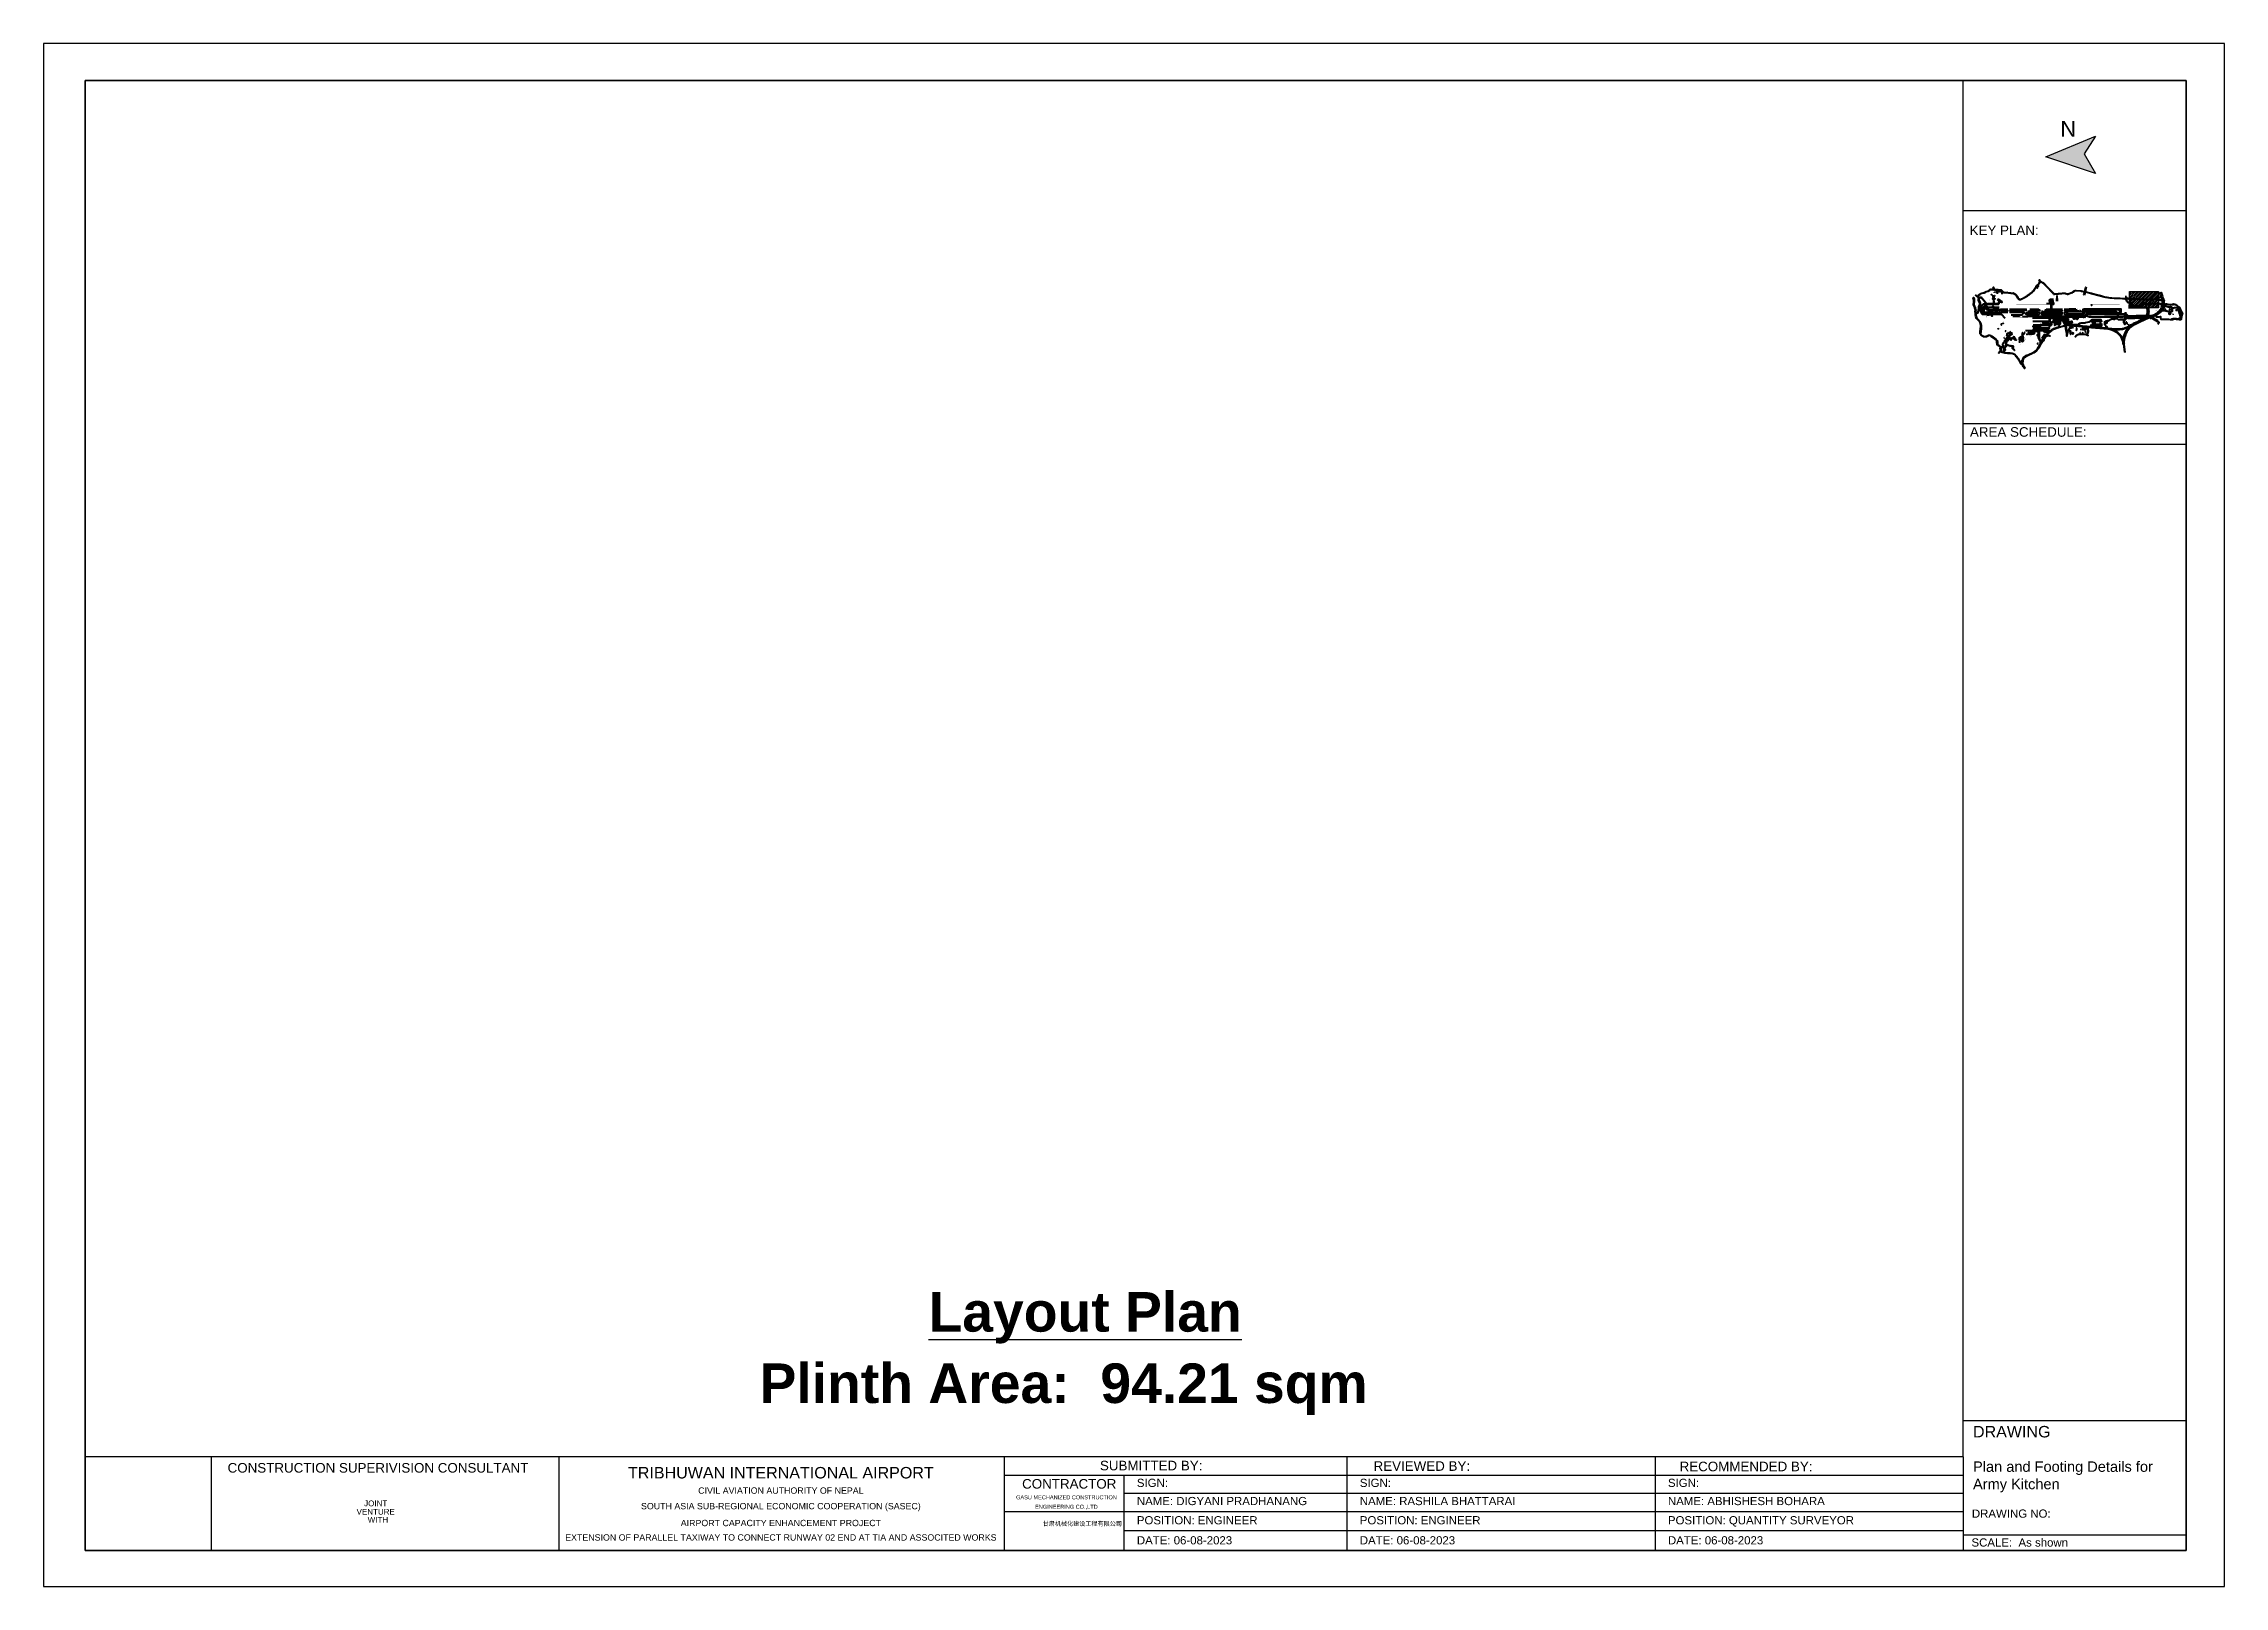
# Model space of a CAD drawing. Header units: metres. Extents: x 428 to 3974, y -4076 to 3914.
# Drawn here: x 879.27 to 900.27, y -378.7 to -363.85 of the extents above; entities that cross this region are included whole.
import ezdxf
from ezdxf.enums import TextEntityAlignment as Align

# ---------------------------------------------------------------- set-up
doc = ezdxf.new("R2010")
doc.units = ezdxf.units.M
doc.header["$MEASUREMENT"] = 0
for name, pattern in [('CENTER', [50.8, 31.75, -6.35, 6.35, -6.35]), ('CONTINOUS', [0]), ('DASHED', [0.75, 0.5, -0.25]), ('HIDDEN', [9.525, 6.35, -3.175]), ('VPP-MFME-01$0$HIDDEN2', [4.6875, 3.125, -1.5625])]:
    doc.linetypes.add(name, pattern=pattern)
for name, color, linetype, lineweight in [('C-ANNO-SYMB-1', 253, 'Continuous', 5), ('C-BLDG', 253, 'Continuous', 5), ('C-CLER-AERO', 253, 'Continuous', 5), ('C-EQPM-NAVD', 253, 'Continuous', 5), ('C-FENC-AIRF-LEAS', 253, 'Continuous', 0), ('C-FENC-AIRF-SECU', 253, 'DASHED', 0), ('C-NTWK-WATR-AIRF', 253, 'HIDDEN', 0), ('C-PARK-MARK', 253, 'Continuous', 9), ('C-ROAD-AIRF', 253, 'Continuous', 5), ('C-ROAD-LAND', 253, 'Continuous', 9), ('C-RUNN', 253, 'Continuous', 5), ('C-RUNN-CNTR', 253, 'Continuous', 18), ('C-RUNN-MARK', 253, 'Continuous', 0), ('C-RUNW-IDEN', 253, 'Continuous', 0), ('C-RUNW-MARK', 252, 'Continuous', 20), ('C-SHLD', 253, 'Continuous', 5), ('hatch-back', 9, 'Continuous', 5)]:
    doc.layers.add(name, color=color, linetype=linetype, lineweight=lineweight)
for name, color, linetype in [('C-BLDG-TERM', 253, 'Continuous'), ('C-HUME PIPE', 253, 'Continuous'), ('C-STRM-HEAD WALL', 253, 'Continuous'), ('C-TAXI-OTLN', 4, 'Continuous'), ('Dimension', 7, 'Continuous'), ('Frame', 7, 'Continuous')]:
    doc.layers.add(name, color=color, linetype=linetype)
doc.styles.add('ADPI R', font='swiss.ttf')
doc.styles.add('ARIAL', font='arial.ttf')
doc.styles.add('labor camp', font='arial.ttf')
doc.styles.add('VPP-MFME-01$0$Standard', font='txt')
doc.linetypes.add('OLS', pattern='A,4,-2,4,-2,["OLS",ADPI R,S=1.2,R=0,X=-1.7,Y=-0.5],-2,4,-2,4,-2', length=26)

msp = doc.modelspace()

# ---------------------------------------------------------------- texts
at = {"layer": 'C-ANNO-SYMB-1', "lineweight": 40, "insert": (898.613, -366.416), "char_height": 0.00217, "width": 0.263, "attachment_point": 5, "rotation": 0.2546, "style": 'VPP-MFME-01$0$Standard'}
msp.add_mtext('{\\Fromans|c0;RUNWAY 02 20 - 3055 m x 45 m}', dxfattribs=at)
at = {"layer": 'Dimension', "insert": (898.842, -364.744), "char_height": 0.15, "width": 4.85005, "attachment_point": 1, "rotation": 180, "style": 'labor camp'}
msp.add_mtext('N', dxfattribs=at)
at = {"layer": 'Dimension', "attachment_point": 1, "style": 'labor camp'}
for s, insert, char_height, width in [('{\\fArial|b1|i0|c222|p34;\\L Layout Plan}', (887.644, -375.866), 0.38096, 3.90069), ('{\\fArial|b1|i0|c0|p34;Plinth Area:  94.21 sqm}', (886.164, -376.553), 0.381, 7.46325)]:
    msp.add_mtext(s, dxfattribs=dict(at, insert=insert, char_height=char_height, width=width))
at = {"layer": 'Frame', "color": 7, "linetype": 'Continuous', "style": 'ARIAL'}
for s, height, p in [('KEY PLAN:', 0.0921, (897.817, -365.692)), ('AREA SCHEDULE:', 0.09215, (897.82, -367.633)), ('CONSTRUCTION SUPERIVISION CONSULTANT', 0.09215, (881.042, -377.604)), ('        REVIEWED BY:', 0.09215, (891.791, -377.587)), ('RECOMMENDED BY:', 0.09215, (895.024, -377.591)), ('CONTRACTOR', 0.0921, (888.693, -377.758)), ('SIGN:', 0.0788, (889.798, -377.742)), ('SIGN:', 0.0788, (891.945, -377.742)), ('SIGN:', 0.0788, (894.912, -377.742)), ('GASU MECHANIZED CONSTRUCTION ', 0.03846, (888.635, -377.861)), (' ENGINEERING CO.,LTD', 0.03846, (888.803, -377.952)), ('NAME: DIGYANI PRADHANANG', 0.07879, (889.798, -377.917)), ('NAME: RASHILA BHATTARAI', 0.07879, (891.945, -377.917)), ('NAME: ABHISHESH BOHARA', 0.07879, (894.912, -377.917)), ('DRAWING NO: ', 0.07879, (897.839, -378.038)), ('甘肃机械化建设工程有限公司', 0.04189, (888.891, -378.116)), ('POSITION: ENGINEER', 0.07879, (889.798, -378.102)), ('POSITION: ENGINEER', 0.07879, (891.945, -378.102)), ('POSITION: QUANTITY SURVEYOR', 0.07879, (894.912, -378.102)), ('DATE: 06-08-2023', 0.07879, (889.798, -378.295)), ('DATE: 06-08-2023', 0.07879, (891.945, -378.295)), ('DATE: 06-08-2023', 0.07879, (894.912, -378.295)), ('SCALE:  As shown', 0.07879, (897.835, -378.316))]:
    msp.add_text(s, height=height, dxfattribs=at).set_placement(p)
for s, height, p in [(' DRAWING ', 0.1106, (898.223, -377.21)), ('TRIBHUWAN INTERNATIONAL AIRPORT', 0.11058, (886.37, -377.605)), ('  SUBMITTED BY:', 0.09215, (889.9, -377.536)), ('CIVIL AVIATION AUTHORITY OF NEPAL', 0.06089, (886.37, -377.777)), ('VENTURE ', 0.0552, (882.479, -377.981)), ('JOINT ', 0.0552, (882.479, -377.9)), ('SOUTH ASIA SUB-REGIONAL ECONOMIC COOPERATION (SASEC)', 0.06089, (886.37, -377.934)), (' WITH', 0.0552, (882.479, -378.058)), ('EXTENSION OF PARALLEL TAXIWAY TO CONNECT RUNWAY 02 END AT TIA AND ASSOCITED WORKS', 0.06089, (886.37, -378.228)), ('AIRPORT CAPACITY ENHANCEMENT PROJECT', 0.06089, (886.37, -378.089))]:
    msp.add_text(s, height=height, dxfattribs=at).set_placement(p, align=Align.MIDDLE)
at = {"layer": 'Frame', "color": 7, "insert": (897.85, -377.496), "char_height": 0.10045, "width": 2.15137, "attachment_point": 1, "style": 'ARIAL'}
msp.add_mtext('\\pt28.13;Plan and Footing Details for\\PArmy Kitchen', dxfattribs=at)

# ---------------------------------------------------------------- blocks, each defined once
blk = doc.blocks.new('Kholsi_Close-flat-1')
at = {"layer": 'C-STRM-HEAD WALL', "ltscale": 0.1}
for points in [[(0, 4), (2, 6)], [(0, 4), (0, -4)], [(0, -4), (3, -6)]]:
    blk.add_lwpolyline(points, dxfattribs=at)
blk = doc.blocks.new('Kholsi_Close-flat-2')
at = {"layer": 'C-STRM-HEAD WALL', "ltscale": 0.1}
for points in [[(0, 4), (-3, 6)], [(0, -4), (0, 4)], [(0, -4), (-2, -6)]]:
    blk.add_lwpolyline(points, dxfattribs=at)
blk = doc.blocks.new('Kholsi_Close-flat-3')
at = {"layer": 'C-STRM-HEAD WALL', "ltscale": 0.1}
for points in [[(0, 1), (1, 2)], [(0, 1), (0, -1)], [(0, -1), (1, -2)]]:
    blk.add_lwpolyline(points, dxfattribs=at)
blk = doc.blocks.new('Kholsi_Close-flat-4')
at = {"layer": 'C-STRM-HEAD WALL', "ltscale": 0.1}
for points in [[(0, 1), (-1, 2)], [(0, -1), (0, 1)], [(0, -1), (-1, -2)]]:
    blk.add_lwpolyline(points, dxfattribs=at)
blk = doc.blocks.new('Kholsi_Close-flat-5')
at = {"layer": 'C-STRM-HEAD WALL', "ltscale": 0.1, "elevation": -1323}
for points in [[(-3, 2), (-4, 3)], [(-2, -1), (-3, 2)], [(-2, -1), (-3, -1)]]:
    blk.add_lwpolyline(points, dxfattribs=at)
blk = doc.blocks.new('Kholsi_Close-flat-7')
at = {"layer": 'C-STRM-HEAD WALL', "ltscale": 0.1}
for points in [[(0, 4), (-2, 6)], [(0, -4), (0, 4)], [(0, -4), (-3, -6)]]:
    blk.add_lwpolyline(points, dxfattribs=at)
blk = doc.blocks.new('Kholsi_Close-flat-8')
at = {"layer": 'C-STRM-HEAD WALL', "ltscale": 0.1}
for points in [[(0, 4), (-2, 6)], [(0, -4), (0, 4)], [(0, -4), (-3, -6)]]:
    blk.add_lwpolyline(points, dxfattribs=at)
blk = doc.blocks.new('Kholsi_Close-flat-9')
at = {"layer": 'C-STRM-HEAD WALL', "ltscale": 0.1}
for points in [[(0, 4), (2, 6)], [(0, 4), (0, -4)], [(0, -4), (3, -6)]]:
    blk.add_lwpolyline(points, dxfattribs=at)
blk = doc.blocks.new('Sup 2400m-flat-1')
at = {"layer": 'C-RUNW-MARK'}
h = blk.add_hatch(color=256, dxfattribs=at)
h.paths.add_polyline_path([(172, 20), (172, 18), (150, 18), (150, 20)])
h.paths.add_polyline_path([(150, 16), (150, 15), (172, 15), (172, 16)])
h.paths.add_polyline_path([(172, 13), (172, 11), (150, 11), (150, 13)])
h = blk.add_hatch(color=256, dxfattribs=at)
h.paths.add_polyline_path([(322, 20), (322, 18), (300, 18), (300, 20)])
h.paths.add_polyline_path([(300, 16), (300, 15), (322, 15), (322, 16)])
h.paths.add_polyline_path([(322, 13), (322, 11), (300, 11), (300, 13)])
h = blk.add_hatch(color=256, dxfattribs=at)
h.paths.add_polyline_path([(922, -13), (922, -11), (900, -11), (900, -13)])
h.paths.add_polyline_path([(922, 13), (922, 11), (900, 11), (900, 13)])
h.paths.add_polyline_path([(772, -13), (772, -11), (750, -11), (750, -13)])
h.paths.add_polyline_path([(772, 13), (772, 11), (750, 11), (750, 13)])
h.paths.add_polyline_path([(622, -16), (622, -15), (600, -15), (600, -16)])
h.paths.add_polyline_path([(600, -13), (600, -11), (622, -11), (622, -13)])
h.paths.add_polyline_path([(622, 16), (622, 15), (600, 15), (600, 16)])
h.paths.add_polyline_path([(600, 13), (600, 11), (622, 11), (622, 13)])
h = blk.add_hatch(color=256, dxfattribs=at)
h.paths.add_polyline_path([(172, -20), (172, -18), (150, -18), (150, -20)])
h.paths.add_polyline_path([(150, -16), (150, -15), (172, -15), (172, -16)])
h.paths.add_polyline_path([(172, -13), (172, -11), (150, -11), (150, -13)])
h = blk.add_hatch(color=256, dxfattribs=at)
h.paths.add_polyline_path([(322, -20), (322, -18), (300, -18), (300, -20)])
h.paths.add_polyline_path([(300, -16), (300, -15), (322, -15), (322, -16)])
h.paths.add_polyline_path([(322, -13), (322, -11), (300, -11), (300, -13)])
for points in [[(172, 20), (172, 18), (150, 18), (150, 20)], [(150, 16), (150, 15), (172, 15), (172, 16)], [(172, 13), (172, 11), (150, 11), (150, 13)], [(322, 20), (322, 18), (300, 18), (300, 20)], [(300, 16), (300, 15), (322, 15), (322, 16)], [(322, 13), (322, 11), (300, 11), (300, 13)], [(622, 16), (622, 15), (600, 15), (600, 16)], [(600, 13), (600, 11), (622, 11), (622, 13)], [(772, 13), (772, 11), (750, 11), (750, 13)], [(922, 13), (922, 11), (900, 11), (900, 13)], [(172, -13), (172, -11), (150, -11), (150, -13)], [(150, -16), (150, -15), (172, -15), (172, -16)], [(172, -20), (172, -18), (150, -18), (150, -20)], [(322, -13), (322, -11), (300, -11), (300, -13)], [(300, -16), (300, -15), (322, -15), (322, -16)], [(322, -20), (322, -18), (300, -18), (300, -20)], [(600, -13), (600, -11), (622, -11), (622, -13)], [(622, -16), (622, -15), (600, -15), (600, -16)], [(772, -13), (772, -11), (750, -11), (750, -13)], [(922, -13), (922, -11), (900, -11), (900, -13)]]:
    blk.add_lwpolyline(points, close=True, dxfattribs=at)
blk = doc.blocks.new('ID PISTE - 20-flat-1')
at = {"layer": 'C-RUNW-MARK'}
h = blk.add_hatch(color=256, dxfattribs=at)
h.paths.add_polyline_path([(57, -1), (48, -1), (48, -4), (57, -4)])
h.paths.add_polyline_path([(56, -3), (56, -2), (50, -2), (50, -3)], flags=16)
h.paths.add_polyline_path([(57, 4), (57, 1), (54, 1), (50, 3), (50, 3), (50, 1), (48, 1), (48, 4), (51, 4), (54, 2), (56, 2), (56, 3), (55, 3), (55, 4)])
at = {"layer": 'C-RUNW-MARK', "flags": 128}
for points in [[(57, 4), (57, 1), (54, 1), (50, 3), (50, 3), (50, 1), (48, 1), (48, 4), (51, 4), (54, 2), (56, 2), (56, 3), (55, 3), (55, 4)], [(57, -1), (48, -1), (48, -4), (57, -4)], [(56, -3), (56, -2), (50, -2), (50, -3)]]:
    blk.add_lwpolyline(points, close=True, dxfattribs=at)
blk = doc.blocks.new('ID PISTE - 02-flat-1')
at = {"layer": 'C-RUNW-MARK'}
h = blk.add_hatch(color=256, dxfattribs=at)
h.paths.add_polyline_path([(-57, 1), (-57, 4), (-54, 4), (-50, 2), (-50, 2), (-50, 4), (-48, 4), (-48, 1), (-51, 1), (-54, 3), (-56, 3), (-56, 2), (-55, 2), (-55, 1)])
h.paths.add_polyline_path([(-57, -4), (-48, -4), (-48, -1), (-57, -1)])
h.paths.add_polyline_path([(-56, -2), (-56, -3), (-50, -3), (-50, -2)], flags=16)
at = {"layer": 'C-RUNW-MARK', "flags": 128}
for points in [[(-57, 1), (-57, 4), (-54, 4), (-50, 2), (-50, 2), (-50, 4), (-48, 4), (-48, 1), (-51, 1), (-54, 3), (-56, 3), (-56, 2), (-55, 2), (-55, 1)], [(-57, -4), (-48, -4), (-48, -1), (-57, -1)], [(-56, -2), (-56, -3), (-50, -3), (-50, -2)]]:
    blk.add_lwpolyline(points, close=True, dxfattribs=at)
blk = doc.blocks.new('*U204')
at = {"layer": 'C-RUNN-MARK'}
for points in [[(634743, 3066172), (634742, 3066172), (634731, 3066144), (634732, 3066144)], [(634761, 3066218), (634760, 3066219), (634749, 3066191), (634750, 3066190)], [(634778, 3066265), (634768, 3066237), (634768, 3066237), (634779, 3066265)], [(634797, 3066312), (634786, 3066284), (634787, 3066284), (634798, 3066312)], [(634542, 3065660), (634541, 3065660), (634530, 3065632), (634531, 3065632)], [(634560, 3065706), (634560, 3065707), (634549, 3065679), (634549, 3065678)], [(634579, 3065753), (634578, 3065753), (634567, 3065725), (634568, 3065725)], [(634597, 3065799), (634596, 3065800), (634585, 3065772), (634586, 3065772)], [(634615, 3065846), (634614, 3065846), (634603, 3065818), (634604, 3065818)], [(634633, 3065893), (634633, 3065893), (634622, 3065865), (634622, 3065865)], [(634652, 3065939), (634651, 3065939), (634640, 3065911), (634641, 3065911)], [(634670, 3065986), (634669, 3065986), (634658, 3065958), (634659, 3065958)], [(634688, 3066032), (634687, 3066033), (634676, 3066005), (634677, 3066004)], [(634706, 3066079), (634705, 3066079), (634695, 3066051), (634695, 3066051)], [(634725, 3066125), (634724, 3066126), (634713, 3066098), (634714, 3066097)], [(634360, 3065194), (634359, 3065195), (634348, 3065167), (634349, 3065166)], [(634378, 3065241), (634377, 3065241), (634366, 3065213), (634367, 3065213)], [(634396, 3065287), (634395, 3065288), (634384, 3065260), (634385, 3065259)], [(634414, 3065334), (634414, 3065334), (634403, 3065306), (634404, 3065306)], [(634433, 3065380), (634432, 3065381), (634421, 3065353), (634422, 3065353)], [(634451, 3065427), (634450, 3065427), (634439, 3065399), (634440, 3065399)], [(634469, 3065474), (634468, 3065474), (634457, 3065446), (634458, 3065446)], [(634487, 3065520), (634487, 3065520), (634476, 3065493), (634476, 3065492)], [(634506, 3065567), (634505, 3065567), (634494, 3065539), (634495, 3065539)], [(634524, 3065613), (634523, 3065614), (634512, 3065586), (634513, 3065585)], [(634177, 3064729), (634176, 3064729), (634166, 3064701), (634166, 3064701)], [(634196, 3064775), (634195, 3064776), (634184, 3064748), (634185, 3064747)], [(634214, 3064822), (634213, 3064822), (634202, 3064794), (634203, 3064794)], [(634232, 3064868), (634231, 3064869), (634220, 3064841), (634221, 3064840)], [(634250, 3064915), (634249, 3064915), (634238, 3064887), (634239, 3064887)], [(634269, 3064961), (634268, 3064962), (634257, 3064934), (634258, 3064934)], [(634287, 3065008), (634286, 3065008), (634275, 3064980), (634276, 3064980)], [(634305, 3065055), (634304, 3065055), (634293, 3065027), (634294, 3065027)], [(634323, 3065101), (634322, 3065101), (634311, 3065074), (634312, 3065073)], [(634341, 3065148), (634341, 3065148), (634330, 3065120), (634331, 3065120)], [(633977, 3064217), (633976, 3064217), (633965, 3064189), (633966, 3064189)], [(633995, 3064263), (633994, 3064264), (633983, 3064236), (633984, 3064235)], [(634013, 3064310), (634012, 3064310), (634001, 3064282), (634002, 3064282)], [(634031, 3064356), (634031, 3064357), (634020, 3064329), (634020, 3064328)], [(634050, 3064403), (634049, 3064403), (634038, 3064375), (634039, 3064375)], [(634068, 3064449), (634067, 3064450), (634056, 3064422), (634057, 3064421)], [(634086, 3064496), (634085, 3064496), (634074, 3064468), (634075, 3064468)], [(634104, 3064543), (634103, 3064543), (634093, 3064515), (634093, 3064515)], [(634123, 3064589), (634122, 3064589), (634111, 3064561), (634112, 3064561)], [(634141, 3064636), (634140, 3064636), (634129, 3064608), (634130, 3064608)], [(634159, 3064682), (634158, 3064682), (634147, 3064655), (634148, 3064654)], [(633794, 3063751), (633793, 3063751), (633782, 3063723), (633783, 3063723)], [(633812, 3063798), (633812, 3063798), (633801, 3063770), (633801, 3063770)], [(633831, 3063844), (633830, 3063845), (633819, 3063817), (633820, 3063816)], [(633849, 3063891), (633848, 3063891), (633837, 3063863), (633838, 3063863)], [(633867, 3063937), (633866, 3063938), (633855, 3063910), (633856, 3063909)], [(633885, 3063984), (633885, 3063984), (633874, 3063956), (633874, 3063956)], [(633904, 3064030), (633903, 3064031), (633892, 3064003), (633893, 3064002)], [(633922, 3064077), (633921, 3064077), (633910, 3064049), (633911, 3064049)], [(633940, 3064124), (633939, 3064124), (633928, 3064096), (633929, 3064096)], [(633958, 3064170), (633958, 3064170), (633947, 3064142), (633947, 3064142)], [(633776, 3063705), (633775, 3063705), (633764, 3063677), (633765, 3063677)]]:
    blk.add_hatch(color=256, dxfattribs=at).paths.add_polyline_path(points)
for points in [[(634742, 3066172), (634731, 3066144), (634732, 3066144), (634743, 3066172)], [(634760, 3066219), (634749, 3066191), (634750, 3066190), (634761, 3066218)], [(634778, 3066265), (634768, 3066237), (634768, 3066237), (634779, 3066265)], [(634797, 3066312), (634786, 3066284), (634787, 3066284), (634798, 3066312)], [(634541, 3065660), (634530, 3065632), (634531, 3065632), (634542, 3065660)], [(634560, 3065707), (634549, 3065679), (634549, 3065678), (634560, 3065706)], [(634578, 3065753), (634567, 3065725), (634568, 3065725), (634579, 3065753)], [(634596, 3065800), (634585, 3065772), (634586, 3065772), (634597, 3065799)], [(634614, 3065846), (634603, 3065818), (634604, 3065818), (634615, 3065846)], [(634633, 3065893), (634622, 3065865), (634622, 3065865), (634633, 3065893)], [(634651, 3065939), (634640, 3065911), (634641, 3065911), (634652, 3065939)], [(634669, 3065986), (634658, 3065958), (634659, 3065958), (634670, 3065986)], [(634687, 3066033), (634676, 3066005), (634677, 3066004), (634688, 3066032)], [(634705, 3066079), (634695, 3066051), (634695, 3066051), (634706, 3066079)], [(634724, 3066126), (634713, 3066098), (634714, 3066097), (634725, 3066125)], [(634359, 3065195), (634348, 3065167), (634349, 3065166), (634360, 3065194)], [(634377, 3065241), (634366, 3065213), (634367, 3065213), (634378, 3065241)], [(634395, 3065288), (634384, 3065260), (634385, 3065259), (634396, 3065287)], [(634414, 3065334), (634403, 3065306), (634404, 3065306), (634414, 3065334)], [(634432, 3065381), (634421, 3065353), (634422, 3065353), (634433, 3065380)], [(634450, 3065427), (634439, 3065399), (634440, 3065399), (634451, 3065427)], [(634468, 3065474), (634457, 3065446), (634458, 3065446), (634469, 3065474)], [(634487, 3065520), (634476, 3065493), (634476, 3065492), (634487, 3065520)], [(634505, 3065567), (634494, 3065539), (634495, 3065539), (634506, 3065567)], [(634523, 3065614), (634512, 3065586), (634513, 3065585), (634524, 3065613)], [(634176, 3064729), (634166, 3064701), (634166, 3064701), (634177, 3064729)], [(634195, 3064776), (634184, 3064748), (634185, 3064747), (634196, 3064775)], [(634213, 3064822), (634202, 3064794), (634203, 3064794), (634214, 3064822)], [(634231, 3064869), (634220, 3064841), (634221, 3064840), (634232, 3064868)], [(634249, 3064915), (634238, 3064887), (634239, 3064887), (634250, 3064915)], [(634268, 3064962), (634257, 3064934), (634258, 3064934), (634269, 3064961)], [(634286, 3065008), (634275, 3064980), (634276, 3064980), (634287, 3065008)], [(634304, 3065055), (634293, 3065027), (634294, 3065027), (634305, 3065055)], [(634322, 3065101), (634311, 3065074), (634312, 3065073), (634323, 3065101)], [(634341, 3065148), (634330, 3065120), (634331, 3065120), (634341, 3065148)], [(633976, 3064217), (633965, 3064189), (633966, 3064189), (633977, 3064217)], [(633994, 3064264), (633983, 3064236), (633984, 3064235), (633995, 3064263)], [(634012, 3064310), (634001, 3064282), (634002, 3064282), (634013, 3064310)], [(634031, 3064357), (634020, 3064329), (634020, 3064328), (634031, 3064356)], [(634049, 3064403), (634038, 3064375), (634039, 3064375), (634050, 3064403)], [(634067, 3064450), (634056, 3064422), (634057, 3064421), (634068, 3064449)], [(634085, 3064496), (634074, 3064468), (634075, 3064468), (634086, 3064496)], [(634103, 3064543), (634093, 3064515), (634093, 3064515), (634104, 3064543)], [(634122, 3064589), (634111, 3064561), (634112, 3064561), (634123, 3064589)], [(634140, 3064636), (634129, 3064608), (634130, 3064608), (634141, 3064636)], [(634158, 3064682), (634147, 3064655), (634148, 3064654), (634159, 3064682)], [(633793, 3063751), (633782, 3063723), (633783, 3063723), (633794, 3063751)], [(633812, 3063798), (633801, 3063770), (633801, 3063770), (633812, 3063798)], [(633830, 3063845), (633819, 3063817), (633820, 3063816), (633831, 3063844)], [(633848, 3063891), (633837, 3063863), (633838, 3063863), (633849, 3063891)], [(633866, 3063938), (633855, 3063910), (633856, 3063909), (633867, 3063937)], [(633885, 3063984), (633874, 3063956), (633874, 3063956), (633885, 3063984)], [(633903, 3064031), (633892, 3064003), (633893, 3064002), (633904, 3064030)], [(633921, 3064077), (633910, 3064049), (633911, 3064049), (633922, 3064077)], [(633939, 3064124), (633928, 3064096), (633929, 3064096), (633940, 3064124)], [(633958, 3064170), (633947, 3064142), (633947, 3064142), (633958, 3064170)], [(633775, 3063705), (633764, 3063677), (633765, 3063677), (633776, 3063705)]]:
    blk.add_lwpolyline(points, close=True, dxfattribs=at)
blk = doc.blocks.new('W-EQUP-NAVG-flat-1')
at = {"layer": 'C-EQPM-NAVD', "linetype": 'VPP-MFME-01$0$HIDDEN2'}
for p, q in [((-13, 4), (-14, -2)), ((-9, 10), (-13, 5)), ((-12, 5), (-13, 5)), ((-13, 4), (-13, 5)), ((-12, 4), (-13, 5)), ((-12, 4), (-13, 4)), ((-13, -2), (-13, 4)), ((-12, 5), (-9, 10)), ((-12, 4), (-12, 5)), ((-7, 3), (-12, 5)), ((-7, 2), (-12, 4)), ((-10, 10), (-9, 11)), ((-9, 9), (-10, 10)), ((-8, 10), (-9, 11)), ((-8, 10), (-9, 11)), ((-9, 9), (-8, 10)), ((-3, 13), (-8, 11)), ((-8, 11), (-3, 13)), ((-8, 2), (-6, -5)), ((-2, 8), (-7, 3)), ((-2, 7), (-7, 3)), ((-6, 3), (-7, 3)), ((-7, 2), (-7, 3)), ((-6, 2), (-7, 2)), ((-6, 2), (-7, 2)), ((-7, 2), (-6, -4)), ((-6, 2), (-6, 3)), ((-1, 0), (-6, 2)), ((-1, 1), (-6, 2)), ((-3, 14), (-2, 14)), ((-3, 13), (-3, 14)), ((-3, 13), (-2, 13)), ((-2, 7), (-3, 13)), ((4, 13), (-2, 14)), ((-2, 13), (-2, 14)), ((-2, 13), (-2, 14)), ((-2, 13), (4, 13)), ((-1, 7), (-2, 13)), ((-2, 6), (-2, 7)), ((-2, 7), (-1, 7)), ((-2, 6), (0, 6)), ((6, 5), (-1, 8)), ((0, 6), (-1, 7)), ((5, 5), (-1, 7)), ((-1, 6), (-1, 7)), ((0, 1), (-1, 6)), ((0, 1), (-1, 6)), ((0, 0), (0, 0)), ((0, 0), (0, 0)), ((0, 0), (0, 0)), ((1, 1), (5, 4)), ((1, 0), (5, 4)), ((4, 12), (4, 13)), ((4, 13), (5, 13)), ((4, 12), (5, 13)), ((4, 12), (5, 12)), ((4, 4), (5, 5)), ((4, 4), (5, 4)), ((5, 12), (5, 13)), ((10, 9), (5, 13)), ((5, 12), (10, 9)), ((5, 5), (10, 9)), ((5, 5), (6, 4)), ((5, 4), (5, 5)), ((5, 4), (6, 4)), ((6, 5), (10, 8)), ((8, -2), (6, 5)), ((7, -2), (6, 4)), ((9, 9), (10, 10)), ((9, 9), (10, 8)), ((10, 10), (11, 9)), ((10, 8), (11, 9)), ((10, 8), (11, 9)), ((13, 3), (11, 8)), ((11, 8), (13, 3)), ((13, 3), (14, 3)), ((13, 3), (13, 2)), ((13, 2), (13, -4)), ((13, -4), (14, 2)), ((13, 2), (14, 2)), ((13, 2), (14, 2)), ((14, 3), (14, 2)), ((-13, -2), (-14, -2)), ((-14, -3), (-14, -2)), ((-13, -2), (-14, -2)), ((-13, -3), (-14, -3)), ((-13, -3), (-13, -2)), ((-13, -3), (-11, -8)), ((-11, -8), (-13, -3)), ((-10, -8), (-11, -9)), ((-10, -8), (-11, -9)), ((-10, -10), (-11, -9)), ((-6, -5), (-10, -8)), ((-5, -5), (-10, -9)), ((-9, -9), (-10, -8)), ((-9, -9), (-10, -10)), ((-5, -12), (-10, -9)), ((-10, -9), (-5, -13)), ((-5, -4), (-6, -4)), ((-5, -5), (-6, -4)), ((-6, -5), (1, -8)), ((-1, 0), (-5, -4)), ((-1, -1), (-5, -4)), ((-4, -4), (-5, -5)), ((-4, -4), (-5, -4)), ((-5, -4), (-5, -5)), ((-5, -5), (1, -7)), ((-5, -12), (-5, -13)), ((-4, -12), (-5, -12)), ((-4, -12), (-5, -13)), ((-4, -13), (-5, -13)), ((-4, -12), (-4, -13)), ((-4, -13), (2, -14)), ((2, -13), (-4, -13)), ((0, 0), (0, 0)), ((0, -1), (1, -6)), ((0, -1), (1, -6)), ((0, -6), (1, -7)), ((2, -6), (0, -6)), ((1, 0), (6, -2)), ((1, -1), (6, -2)), ((1, -6), (1, -7)), ((2, -7), (1, -7)), ((1, -7), (2, -13)), ((2, -7), (7, -3)), ((2, -8), (7, -3)), ((2, -6), (2, -7)), ((2, -7), (3, -13)), ((3, -13), (2, -13)), ((2, -13), (2, -14)), ((2, -13), (2, -14)), ((3, -14), (2, -14)), ((3, -13), (8, -11)), ((8, -11), (3, -13)), ((3, -13), (3, -14)), ((6, -2), (7, -2)), ((6, -2), (6, -3)), ((6, -2), (7, -2)), ((6, -3), (7, -3)), ((7, -2), (7, -3)), ((7, -2), (12, -4)), ((7, -3), (12, -5)), ((9, -9), (8, -10)), ((8, -10), (9, -11)), ((8, -10), (9, -11)), ((9, -10), (13, -5)), ((12, -5), (9, -10)), ((9, -9), (10, -10)), ((10, -10), (9, -11)), ((12, -4), (13, -4)), ((12, -4), (12, -5)), ((12, -4), (13, -5)), ((12, -5), (13, -5)), ((13, -4), (13, -5))]:
    blk.add_line(p, q, dxfattribs=at)
for points in [[(10, -12), (3, -15), (-5, -15), (-12, -10), (-15, -3), (-15, 5), (-10, 12), (-3, 15), (5, 15), (12, 10), (15, 3), (15, -5), (10, -12)], [(0, 1), (-1, 1)], [(-1, 0), (-1, 0)], [(1, 1), (0, 1)], [(1, 0), (1, 0)], [(-1, -1), (0, -1)], [(0, -1), (1, -1)]]:
    blk.add_lwpolyline(points, dxfattribs=at)
blk.add_lwpolyline([(-1, 8), (1, 12), (6, 10), (5, 6)], close=True, dxfattribs=at)
for centre in [(-13, 5), (-9, 10), (-6, 2), (-4, 5), (-2, 13), (-1, 7), (0, 0), (2, 6), (5, 13), (5, 4), (7, 1), (10, 9), (13, 2), (-13, -2), (-10, -9), (-7, -1), (-5, -4), (-5, -13), (-2, -6), (1, -7), (2, -13), (4, -5), (6, -2), (9, -10), (13, -5)]:
    blk.add_circle(centre, 0.2, dxfattribs=at)
blk = doc.blocks.new('Sup 2400m-flat-2')
at = {"layer": 'C-RUNW-MARK'}
h = blk.add_hatch(color=256, dxfattribs=at)
h.paths.add_polyline_path([(-923, 13), (-923, 11), (-900, 11), (-900, 13)])
h.paths.add_polyline_path([(-923, -13), (-923, -11), (-900, -11), (-900, -13)])
h.paths.add_polyline_path([(-773, 13), (-773, 11), (-750, 11), (-750, 13)])
h.paths.add_polyline_path([(-773, -13), (-773, -11), (-750, -11), (-750, -13)])
h.paths.add_polyline_path([(-623, 16), (-623, 15), (-600, 15), (-600, 16)])
h.paths.add_polyline_path([(-600, 13), (-600, 11), (-623, 11), (-623, 13)])
h.paths.add_polyline_path([(-623, -16), (-623, -15), (-600, -15), (-600, -16)])
h.paths.add_polyline_path([(-600, -13), (-600, -11), (-623, -11), (-623, -13)])
h = blk.add_hatch(color=256, dxfattribs=at)
h.paths.add_polyline_path([(-323, 20), (-323, 18), (-300, 18), (-300, 20)])
h.paths.add_polyline_path([(-300, 16), (-300, 15), (-323, 15), (-323, 16)])
h.paths.add_polyline_path([(-323, 13), (-323, 11), (-300, 11), (-300, 13)])
h = blk.add_hatch(color=256, dxfattribs=at)
h.paths.add_polyline_path([(-173, 20), (-173, 18), (-150, 18), (-150, 20)])
h.paths.add_polyline_path([(-150, 16), (-150, 15), (-173, 15), (-173, 16)])
h.paths.add_polyline_path([(-173, 13), (-173, 11), (-150, 11), (-150, 13)])
h = blk.add_hatch(color=256, dxfattribs=at)
h.paths.add_polyline_path([(-323, -20), (-323, -18), (-300, -18), (-300, -20)])
h.paths.add_polyline_path([(-300, -16), (-300, -15), (-323, -15), (-323, -16)])
h.paths.add_polyline_path([(-323, -13), (-323, -11), (-300, -11), (-300, -13)])
h = blk.add_hatch(color=256, dxfattribs=at)
h.paths.add_polyline_path([(-173, -20), (-173, -18), (-150, -18), (-150, -20)])
h.paths.add_polyline_path([(-150, -16), (-150, -15), (-173, -15), (-173, -16)])
h.paths.add_polyline_path([(-173, -13), (-173, -11), (-150, -11), (-150, -13)])
for points in [[(-923, 13), (-923, 11), (-900, 11), (-900, 13)], [(-773, 13), (-773, 11), (-750, 11), (-750, 13)], [(-623, 16), (-623, 15), (-600, 15), (-600, 16)], [(-600, 13), (-600, 11), (-623, 11), (-623, 13)], [(-323, 20), (-323, 18), (-300, 18), (-300, 20)], [(-300, 16), (-300, 15), (-323, 15), (-323, 16)], [(-323, 13), (-323, 11), (-300, 11), (-300, 13)], [(-173, 20), (-173, 18), (-150, 18), (-150, 20)], [(-150, 16), (-150, 15), (-173, 15), (-173, 16)], [(-173, 13), (-173, 11), (-150, 11), (-150, 13)], [(-923, -13), (-923, -11), (-900, -11), (-900, -13)], [(-773, -13), (-773, -11), (-750, -11), (-750, -13)], [(-600, -13), (-600, -11), (-623, -11), (-623, -13)], [(-623, -16), (-623, -15), (-600, -15), (-600, -16)], [(-323, -13), (-323, -11), (-300, -11), (-300, -13)], [(-300, -16), (-300, -15), (-323, -15), (-323, -16)], [(-323, -20), (-323, -18), (-300, -18), (-300, -20)], [(-173, -13), (-173, -11), (-150, -11), (-150, -13)], [(-150, -16), (-150, -15), (-173, -15), (-173, -16)], [(-173, -20), (-173, -18), (-150, -18), (-150, -20)]]:
    blk.add_lwpolyline(points, close=True, dxfattribs=at)
blk = doc.blocks.new('SEUIL 45-flat-1')
at = {"layer": 'C-RUNW-IDEN'}
h = blk.add_hatch(color=256, dxfattribs=at)
h.paths.add_polyline_path([(-36, 21), (-6, 21), (-6, 19), (-36, 19)])
h.paths.add_polyline_path([(-36, 14), (-6, 14), (-6, 12), (-36, 12)])
h.paths.add_polyline_path([(-6, 11), (-36, 11), (-36, 9), (-6, 9)])
h.paths.add_polyline_path([(-36, 7), (-6, 7), (-6, 5), (-36, 5)])
h.paths.add_polyline_path([(-36, 4), (-6, 4), (-6, 2), (-36, 2)])
h.paths.add_polyline_path([(-6, 18), (-6, 16), (-36, 16), (-36, 18)])
h.paths.add_polyline_path([(-36, -21), (-6, -21), (-6, -19), (-36, -19)])
h.paths.add_polyline_path([(-36, -14), (-6, -14), (-6, -12), (-36, -12)])
h.paths.add_polyline_path([(-6, -11), (-36, -11), (-36, -9), (-6, -9)])
h.paths.add_polyline_path([(-36, -7), (-6, -7), (-6, -5), (-36, -5)])
h.paths.add_polyline_path([(-36, -4), (-6, -4), (-6, -2), (-36, -2)])
h.paths.add_polyline_path([(-6, -18), (-6, -16), (-36, -16), (-36, -18)])
blk.add_line((0, 22), (0, -23), dxfattribs=at)
for points in [[(-36, 21), (-6, 21), (-6, 19), (-36, 19)], [(-6, 18), (-6, 16), (-36, 16), (-36, 18)], [(-36, 14), (-6, 14), (-6, 12), (-36, 12)], [(-6, 11), (-36, 11), (-36, 9), (-6, 9)], [(-36, 7), (-6, 7), (-6, 5), (-36, 5)], [(-36, 4), (-6, 4), (-6, 2), (-36, 2)], [(-36, -4), (-6, -4), (-6, -2), (-36, -2)], [(-36, -7), (-6, -7), (-6, -5), (-36, -5)], [(-6, -11), (-36, -11), (-36, -9), (-6, -9)], [(-36, -14), (-6, -14), (-6, -12), (-36, -12)], [(-6, -18), (-6, -16), (-36, -16), (-36, -18)], [(-36, -21), (-6, -21), (-6, -19), (-36, -19)]]:
    blk.add_lwpolyline(points, close=True, dxfattribs=at)
blk = doc.blocks.new('SEUIL 45-flat-2')
at = {"layer": 'C-RUNW-IDEN'}
h = blk.add_hatch(color=256, dxfattribs=at)
h.paths.add_polyline_path([(36, -21), (6, -21), (6, -19), (36, -19)])
h.paths.add_polyline_path([(36, -14), (6, -14), (6, -12), (36, -12)])
h.paths.add_polyline_path([(6, -11), (36, -11), (36, -9), (6, -9)])
h.paths.add_polyline_path([(36, -7), (6, -7), (6, -5), (36, -5)])
h.paths.add_polyline_path([(36, -4), (6, -4), (6, -2), (36, -2)])
h.paths.add_polyline_path([(6, -18), (6, -16), (36, -16), (36, -18)])
h.paths.add_polyline_path([(36, 21), (6, 21), (6, 19), (36, 19)])
h.paths.add_polyline_path([(36, 14), (6, 14), (6, 12), (36, 12)])
h.paths.add_polyline_path([(6, 11), (36, 11), (36, 9), (6, 9)])
h.paths.add_polyline_path([(36, 7), (6, 7), (6, 5), (36, 5)])
h.paths.add_polyline_path([(36, 4), (6, 4), (6, 2), (36, 2)])
h.paths.add_polyline_path([(6, 18), (6, 16), (36, 16), (36, 18)])
blk.add_line((0, -23), (0, 22), dxfattribs=at)
for points in [[(36, 21), (6, 21), (6, 19), (36, 19)], [(6, 18), (6, 16), (36, 16), (36, 18)], [(36, 14), (6, 14), (6, 12), (36, 12)], [(6, 11), (36, 11), (36, 9), (6, 9)], [(36, 7), (6, 7), (6, 5), (36, 5)], [(36, 4), (6, 4), (6, 2), (36, 2)], [(36, -4), (6, -4), (6, -2), (36, -2)], [(36, -7), (6, -7), (6, -5), (36, -5)], [(6, -11), (36, -11), (36, -9), (6, -9)], [(36, -14), (6, -14), (6, -12), (36, -12)], [(6, -18), (6, -16), (36, -16), (36, -18)], [(36, -21), (6, -21), (6, -19), (36, -19)]]:
    blk.add_lwpolyline(points, close=True, dxfattribs=at)

# ---------------------------------------------------------------- hatches: boundary and pattern name
at = {"layer": 'Dimension'}
h = msp.add_hatch(dxfattribs=at)
h.set_pattern_fill('ANSI31', color=210, scale=0.1, style=0)
h.set_pattern_definition([(45, (-1270212.70281, -6129136.565848), (-0.008838834764832, 0.008838834764832), [])])
h.paths.add_polyline_path([(899.358, -366.235), (899.637, -366.235), (899.637, -366.393), (899.358, -366.393)])
at = {"layer": 'hatch-back', "lineweight": 15}
msp.add_hatch(color=256, dxfattribs=at).paths.add_polyline_path([(898.552, -364.938), (899.028, -365.099), (898.92, -364.91), (899.028, -364.739)])

# ---------------------------------------------------------------- linework, layer by layer
for p, q in [((897.754, -377.452), (897.754, -364.205)), ((897.754, -365.454), (899.901, -365.454)), ((897.754, -367.504), (899.901, -367.504)), ((897.754, -367.704), (899.901, -367.704)), ((888.521, -377.452), (888.521, -378.355)), ((891.821, -377.452), (891.821, -378.355)), ((894.788, -377.452), (894.788, -378.355)), ((897.754, -377.452), (897.754, -378.355)), ((888.521, -377.627), (890.024, -377.627)), ((889.674, -377.627), (889.674, -378.355)), ((890.024, -377.627), (891.821, -377.627)), ((891.821, -377.627), (897.754, -377.627)), ((891.821, -377.627), (892.171, -377.627)), ((892.171, -377.627), (893.967, -377.627)), ((894.788, -377.627), (895.138, -377.627)), ((895.737, -377.627), (897.534, -377.627)), ((888.526, -377.977), (890.024, -377.977)), ((889.674, -377.802), (891.821, -377.802)), ((890.024, -377.977), (891.821, -377.977)), ((891.821, -377.802), (892.171, -377.802)), ((891.821, -377.977), (892.171, -377.977)), ((892.171, -377.802), (895.387, -377.802)), ((892.171, -377.977), (895.387, -377.977)), ((895.387, -377.802), (897.754, -377.802)), ((895.387, -377.977), (897.754, -377.977)), ((889.674, -378.162), (890.024, -378.162)), ((890.024, -378.162), (891.821, -378.162)), ((891.821, -378.162), (892.171, -378.162)), ((892.171, -378.162), (895.387, -378.162)), ((895.387, -378.162), (897.754, -378.162))]:
    msp.add_line(p, q)
at = {"layer": 'C-BLDG', "lineweight": 40}
for points in [[(898.074, -366.237), (898.072, -366.237), (898.072, -366.24), (898.074, -366.24)], [(898.079, -366.23), (898.077, -366.23), (898.077, -366.234), (898.079, -366.234)], [(898.085, -366.229), (898.081, -366.229), (898.081, -366.235), (898.085, -366.235)], [(898.089, -366.23), (898.087, -366.23), (898.087, -366.234), (898.089, -366.234)], [(898.094, -366.223), (898.091, -366.223), (898.091, -366.225), (898.094, -366.225)], [(898.095, -366.23), (898.091, -366.23), (898.091, -366.236), (898.095, -366.236)], [(898.099, -366.231), (898.097, -366.231), (898.097, -366.235), (898.099, -366.235)], [(898.105, -366.23), (898.101, -366.23), (898.101, -366.236), (898.105, -366.236)], [(898.104, -366.224), (898.102, -366.224), (898.102, -366.225), (898.104, -366.225)], [(898.109, -366.231), (898.107, -366.231), (898.107, -366.235), (898.109, -366.235)], [(898.115, -366.23), (898.111, -366.23), (898.111, -366.236), (898.115, -366.236)], [(898.112, -366.224), (898.112, -366.224), (898.114, -366.225), (898.115, -366.224)], [(898.118, -366.231), (898.117, -366.231), (898.117, -366.235), (898.118, -366.235)], [(898.468, -366.183), (898.467, -366.183), (898.463, -366.188), (898.464, -366.188)], [(898.471, -366.197), (898.469, -366.196), (898.468, -366.199), (898.47, -366.2)], [(898.473, -366.178), (898.47, -366.18), (898.477, -366.186), (898.479, -366.184)], [(898.03, -366.265), (898.03, -366.266), (898.029, -366.266), (898.029, -366.265)], [(898.04, -366.305), (898.039, -366.305), (898.038, -366.306), (898.04, -366.306), (898.04, -366.305)], [(898.047, -366.28), (898.042, -366.28), (898.042, -366.288), (898.047, -366.288)], [(898.047, -366.29), (898.043, -366.29), (898.043, -366.296), (898.047, -366.296)], [(898.048, -366.305), (898.046, -366.305), (898.046, -366.307), (898.048, -366.307)], [(898.052, -366.3), (898.05, -366.3), (898.05, -366.302), (898.052, -366.302)], [(898.054, -366.241), (898.054, -366.242), (898.055, -366.242), (898.055, -366.241)], [(898.056, -366.308), (898.057, -366.309), (898.056, -366.311), (898.055, -366.311)], [(898.058, -366.276), (898.06, -366.276), (898.06, -366.277), (898.058, -366.277), (898.058, -366.276)], [(898.059, -366.299), (898.058, -366.299), (898.058, -366.303), (898.059, -366.304)], [(898.061, -366.302), (898.059, -366.302), (898.059, -366.304), (898.061, -366.304)], [(898.076, -366.246), (898.075, -366.246), (898.075, -366.249), (898.076, -366.249)], [(898.078, -366.246), (898.079, -366.246), (898.079, -366.249), (898.077, -366.249)], [(898.081, -366.246), (898.081, -366.249), (898.085, -366.249), (898.085, -366.246)], [(898.087, -366.246), (898.087, -366.249), (898.088, -366.249), (898.088, -366.246)], [(898.09, -366.314), (898.088, -366.314), (898.088, -366.318), (898.09, -366.318)], [(898.096, -366.308), (898.093, -366.308), (898.093, -366.31), (898.096, -366.31)], [(898.095, -366.32), (898.093, -366.32), (898.093, -366.322), (898.095, -366.322)], [(898.098, -366.324), (898.096, -366.324), (898.096, -366.326), (898.098, -366.326)], [(898.098, -366.32), (898.097, -366.32), (898.097, -366.321), (898.098, -366.321)], [(898.102, -366.311), (898.102, -366.313), (898.103, -366.313), (898.103, -366.311)], [(898.106, -366.327), (898.104, -366.327), (898.104, -366.331), (898.106, -366.331)], [(898.13, -366.333), (898.124, -366.333), (898.124, -366.336), (898.13, -366.336)], [(898.131, -366.248), (898.128, -366.248), (898.128, -366.253), (898.131, -366.253)], [(898.133, -366.241), (898.132, -366.241), (898.133, -366.242), (898.134, -366.242)], [(898.134, -366.249), (898.132, -366.249), (898.132, -366.252), (898.134, -366.252)], [(898.182, -366.244), (898.179, -366.244), (898.179, -366.245), (898.182, -366.245)], [(898.242, -366.251), (898.241, -366.252), (898.243, -366.253), (898.244, -366.252)], [(898.613, -366.323), (898.608, -366.323), (898.608, -366.329), (898.589, -366.329), (898.589, -366.321), (898.584, -366.32), (898.584, -366.326), (898.585, -366.326), (898.585, -366.341), (898.59, -366.341), (898.589, -366.333), (898.608, -366.333), (898.608, -366.341), (898.613, -366.341), (898.613, -366.336), (898.614, -366.335), (898.613, -366.333)], [(899.323, -366.312), (899.323, -366.312), (899.323, -366.31), (899.318, -366.309), (899.318, -366.313), (899.323, -366.314)], [(899.324, -366.283), (899.322, -366.283), (899.323, -366.291), (899.325, -366.291)], [(899.332, -366.3), (899.331, -366.3), (899.33, -366.301), (899.331, -366.301)], [(899.335, -366.292), (899.334, -366.292), (899.333, -366.299), (899.334, -366.3)], [(899.485, -366.348), (899.485, -366.351), (899.487, -366.351), (899.487, -366.348)], [(899.494, -366.348), (899.491, -366.348), (899.491, -366.351), (899.494, -366.351)], [(899.499, -366.348), (899.494, -366.348), (899.494, -366.35), (899.499, -366.35)], [(899.532, -366.359), (899.537, -366.359), (899.537, -366.362), (899.532, -366.362)], [(899.657, -366.358), (899.654, -366.357), (899.654, -366.359), (899.656, -366.36)], [(899.661, -366.358), (899.66, -366.358), (899.66, -366.359), (899.661, -366.359)], [(899.664, -366.424), (899.663, -366.423), (899.662, -366.425), (899.663, -366.425)], [(899.704, -366.406), (899.7, -366.406), (899.7, -366.408), (899.704, -366.408)], [(899.738, -366.444), (899.736, -366.444), (899.737, -366.45), (899.739, -366.45)], [(899.747, -366.405), (899.743, -366.405), (899.743, -366.407), (899.747, -366.407)], [(899.747, -366.427), (899.745, -366.427), (899.743, -366.427), (899.743, -366.43), (899.745, -366.43), (899.747, -366.43)], [(899.75, -366.451), (899.749, -366.448), (899.747, -366.448), (899.748, -366.449), (899.745, -366.45), (899.745, -366.449), (899.743, -366.45), (899.744, -366.453)], [(899.752, -366.436), (899.749, -366.436), (899.749, -366.438), (899.752, -366.438)], [(898.032, -366.461), (898.028, -366.461), (898.028, -366.462), (898.033, -366.462), (898.033, -366.463), (898.034, -366.463), (898.034, -366.46), (898.032, -366.46)], [(898.03, -366.47), (898.034, -366.47), (898.034, -366.472), (898.03, -366.473)], [(898.093, -366.588), (898.091, -366.59), (898.094, -366.594), (898.096, -366.593)], [(898.093, -366.593), (898.092, -366.593), (898.093, -366.594), (898.093, -366.594)], [(898.125, -366.549), (898.123, -366.547), (898.12, -366.549), (898.122, -366.551)], [(898.123, -366.554), (898.122, -366.555), (898.123, -366.556), (898.124, -366.555)], [(898.141, -366.541), (898.14, -366.54), (898.139, -366.541), (898.14, -366.542)], [(898.14, -366.542), (898.139, -366.541), (898.139, -366.542), (898.139, -366.542)], [(898.166, -366.617), (898.164, -366.615), (898.162, -366.617), (898.164, -366.618)], [(898.175, -366.663), (898.176, -366.662), (898.176, -366.66), (898.174, -366.66)], [(898.204, -366.659), (898.202, -366.657), (898.198, -366.66), (898.2, -366.663)], [(898.209, -366.655), (898.207, -366.652), (898.203, -366.656), (898.205, -366.658)], [(898.216, -366.64), (898.211, -366.635), (898.208, -366.637), (898.213, -366.643)], [(898.215, -366.651), (898.213, -366.648), (898.209, -366.651), (898.211, -366.654)], [(898.214, -366.631), (898.212, -366.632), (898.218, -366.639), (898.219, -366.638)], [(898.229, -366.64), (898.227, -366.637), (898.216, -366.646), (898.218, -366.648)], [(898.329, -366.632), (898.326, -366.632), (898.326, -366.635), (898.322, -366.635), (898.322, -366.644), (898.325, -366.644), (898.325, -366.639), (898.329, -366.638)], [(898.325, -366.654), (898.323, -366.654), (898.324, -366.656), (898.326, -366.656)], [(898.331, -366.655), (898.331, -366.656), (898.331, -366.655), (898.327, -366.655), (898.327, -366.656), (898.324, -366.656), (898.324, -366.659), (898.33, -366.658), (898.33, -366.657), (898.331, -366.657)], [(898.341, -366.638), (898.339, -366.641), (898.343, -366.643), (898.344, -366.64)], [(898.348, -366.631), (898.347, -366.631), (898.346, -366.634), (898.348, -366.634)], [(898.368, -366.649), (898.367, -366.649), (898.367, -366.65), (898.368, -366.65)], [(898.373, -366.641), (898.37, -366.642), (898.372, -366.647), (898.374, -366.647)], [(898.391, -366.636), (898.39, -366.631), (898.385, -366.632), (898.386, -366.636), (898.388, -366.641), (898.392, -366.64)], [(898.387, -366.644), (898.386, -366.645), (898.386, -366.647), (898.388, -366.646)], [(898.392, -366.64), (898.388, -366.641), (898.389, -366.644), (898.387, -366.644), (898.388, -366.646), (898.389, -366.646), (898.39, -366.646), (898.39, -366.647), (898.393, -366.646), (898.393, -366.645), (898.394, -366.645)], [(898.413, -366.644), (898.412, -366.64), (898.402, -366.643), (898.403, -366.647)], [(898.41, -366.624), (898.406, -366.625), (898.406, -366.627), (898.41, -366.627)], [(898.418, -366.638), (898.413, -366.639), (898.414, -366.642), (898.418, -366.641)], [(898.422, -366.629), (898.417, -366.63), (898.42, -366.642), (898.425, -366.641)], [(898.429, -366.635), (898.428, -366.635), (898.429, -366.637), (898.43, -366.637)], [(898.431, -366.641), (898.43, -366.641), (898.43, -366.642), (898.431, -366.642)], [(898.432, -366.566), (898.431, -366.566), (898.431, -366.575), (898.432, -366.575), (898.432, -366.566)], [(898.435, -366.627), (898.433, -366.627), (898.432, -366.63), (898.434, -366.63)], [(898.442, -366.634), (898.443, -366.634), (898.441, -366.63), (898.439, -366.631), (898.439, -366.631), (898.439, -366.628), (898.436, -366.628), (898.436, -366.632), (898.435, -366.632), (898.434, -366.631), (898.432, -366.632), (898.433, -366.633), (898.432, -366.634), (898.434, -366.635), (898.433, -366.636), (898.434, -366.638), (898.437, -366.641), (898.439, -366.64), (898.441, -366.639), (898.441, -366.638), (898.441, -366.637), (898.441, -366.637), (898.442, -366.635)], [(898.447, -366.58), (898.439, -366.58), (898.439, -366.584), (898.447, -366.584)], [(898.45, -366.565), (898.444, -366.565), (898.444, -366.576), (898.45, -366.576)], [(898.447, -366.623), (898.446, -366.623), (898.446, -366.624), (898.448, -366.624)], [(898.455, -366.564), (898.452, -366.564), (898.452, -366.569), (898.455, -366.569)], [(898.492, -366.576), (898.476, -366.576), (898.476, -366.577), (898.475, -366.577), (898.475, -366.579), (898.473, -366.579), (898.473, -366.576), (898.458, -366.576), (898.458, -366.577), (898.456, -366.577), (898.456, -366.583), (898.473, -366.583), (898.473, -366.581), (898.476, -366.581), (898.476, -366.583), (898.492, -366.583), (898.492, -366.581), (898.493, -366.581), (898.493, -366.577), (898.492, -366.577)], [(898.457, -366.569), (898.457, -366.565), (898.46, -366.566), (898.46, -366.565), (898.474, -366.564), (898.474, -366.565), (898.476, -366.565), (898.476, -366.565), (898.492, -366.564), (898.492, -366.565), (898.493, -366.565), (898.493, -366.569), (898.492, -366.569), (898.492, -366.571), (898.476, -366.572), (898.476, -366.569), (898.475, -366.569), (898.474, -366.569), (898.457, -366.569)], [(898.466, -366.618), (898.465, -366.618), (898.465, -366.619), (898.466, -366.619)], [(898.471, -366.652), (898.469, -366.652), (898.469, -366.658), (898.471, -366.658)], [(898.473, -366.654), (898.472, -366.654), (898.472, -366.656), (898.473, -366.656)], [(898.484, -366.573), (898.484, -366.574), (898.483, -366.574), (898.483, -366.574), (898.484, -366.574), (898.484, -366.575), (898.484, -366.575), (898.484, -366.575), (898.484, -366.575), (898.485, -366.575), (898.485, -366.575), (898.485, -366.575), (898.485, -366.575), (898.486, -366.574), (898.486, -366.574), (898.486, -366.574), (898.486, -366.574), (898.486, -366.573), (898.486, -366.573), (898.486, -366.573), (898.486, -366.573), (898.485, -366.573), (898.485, -366.572), (898.485, -366.572), (898.485, -366.573), (898.484, -366.573), (898.484, -366.572), (898.484, -366.572), (898.484, -366.573), (898.484, -366.573), (898.483, -366.573), (898.483, -366.573), (898.484, -366.573)], [(898.486, -366.571), (898.486, -366.573), (898.486, -366.573), (898.486, -366.573), (898.486, -366.573), (898.486, -366.574), (898.486, -366.574), (898.486, -366.574), (898.486, -366.574), (898.486, -366.576), (898.487, -366.576), (898.487, -366.574), (898.488, -366.574), (898.488, -366.573), (898.487, -366.573), (898.487, -366.571)], [(898.514, -366.688), (898.519, -366.692), (898.544, -366.653), (898.539, -366.65), (898.514, -366.688)], [(898.529, -366.607), (898.529, -366.608), (898.529, -366.608), (898.529, -366.607)], [(898.623, -366.519), (898.622, -366.519), (898.622, -366.52), (898.623, -366.52)], [(898.626, -366.515), (898.623, -366.515), (898.623, -366.519), (898.626, -366.519)], [(898.623, -366.52), (898.623, -366.52), (898.624, -366.533), (898.627, -366.533), (898.627, -366.533), (898.625, -366.533)], [(898.626, -366.52), (898.623, -366.52), (898.625, -366.533), (898.627, -366.533)], [(898.629, -366.513), (898.627, -366.513), (898.627, -366.517), (898.63, -366.517)], [(898.634, -366.529), (898.631, -366.529), (898.631, -366.532), (898.634, -366.532)], [(898.638, -366.534), (898.634, -366.534), (898.634, -366.541), (898.638, -366.541)], [(898.638, -366.511), (898.636, -366.511), (898.636, -366.514), (898.638, -366.514)], [(898.642, -366.554), (898.642, -366.554), (898.64, -366.554), (898.64, -366.555), (898.638, -366.555), (898.638, -366.554), (898.636, -366.554), (898.636, -366.559), (898.638, -366.559), (898.638, -366.559), (898.641, -366.559), (898.641, -366.559), (898.642, -366.559)], [(898.647, -366.52), (898.643, -366.52), (898.643, -366.521), (898.643, -366.532), (898.647, -366.531)], [(898.646, -366.532), (898.644, -366.532), (898.645, -366.533), (898.646, -366.533)], [(898.674, -366.542), (898.662, -366.543), (898.662, -366.542), (898.657, -366.542), (898.657, -366.543), (898.644, -366.543), (898.644, -366.548), (898.675, -366.548)], [(898.668, -366.52), (898.649, -366.52), (898.649, -366.525), (898.668, -366.525)], [(898.661, -366.49), (898.652, -366.49), (898.652, -366.487), (898.65, -366.487), (898.65, -366.495), (898.661, -366.495)], [(898.664, -366.527), (898.654, -366.527), (898.654, -366.531), (898.664, -366.531)], [(898.665, -366.533), (898.655, -366.533), (898.655, -366.537), (898.665, -366.537)], [(898.686, -366.487), (898.664, -366.487), (898.664, -366.497), (898.672, -366.497), (898.673, -366.499), (898.686, -366.498)], [(898.674, -366.52), (898.67, -366.52), (898.67, -366.531), (898.674, -366.531)], [(898.681, -366.512), (898.674, -366.512), (898.674, -366.514), (898.681, -366.514)], [(898.682, -366.542), (898.679, -366.542), (898.68, -366.547), (898.682, -366.547)], [(898.681, -366.564), (898.679, -366.564), (898.679, -366.567), (898.681, -366.567)], [(898.682, -366.554), (898.68, -366.555), (898.681, -366.557), (898.683, -366.557)], [(898.686, -366.522), (898.683, -366.522), (898.683, -366.524), (898.682, -366.524), (898.682, -366.529), (898.686, -366.529), (898.686, -366.528)], [(898.689, -366.545), (898.691, -366.545), (898.691, -366.541), (898.692, -366.541), (898.691, -366.534), (898.689, -366.534), (898.689, -366.536), (898.687, -366.536), (898.688, -366.541), (898.687, -366.541), (898.687, -366.542), (898.687, -366.542), (898.687, -366.544), (898.683, -366.544), (898.683, -366.547), (898.689, -366.547)], [(898.69, -366.495), (898.687, -366.495), (898.687, -366.496), (898.689, -366.496), (898.689, -366.496), (898.69, -366.496)], [(898.689, -366.522), (898.687, -366.522), (898.687, -366.525), (898.689, -366.525)], [(898.69, -366.515), (898.688, -366.515), (898.688, -366.518), (898.69, -366.519)], [(898.694, -366.488), (898.69, -366.488), (898.691, -366.496), (898.691, -366.496), (898.691, -366.496), (898.693, -366.496), (898.693, -366.491), (898.694, -366.491)], [(898.694, -366.501), (898.692, -366.501), (898.691, -366.502), (898.693, -366.503)], [(898.699, -366.513), (898.697, -366.512), (898.696, -366.513), (898.698, -366.514)], [(898.702, -366.491), (898.697, -366.491), (898.697, -366.492), (898.698, -366.492), (898.698, -366.494), (898.702, -366.494)], [(898.707, -366.495), (898.702, -366.495), (898.702, -366.503), (898.704, -366.503), (898.707, -366.502)], [(898.704, -366.503), (898.702, -366.503), (898.702, -366.504), (898.704, -366.504)], [(898.71, -366.502), (898.708, -366.503), (898.712, -366.512), (898.714, -366.51), (898.712, -366.506)], [(898.729, -366.512), (898.724, -366.512), (898.722, -366.509), (898.722, -366.509), (898.721, -366.509), (898.721, -366.509), (898.72, -366.509), (898.72, -366.509), (898.718, -366.51), (898.718, -366.511), (898.719, -366.51), (898.72, -366.513), (898.721, -366.513), (898.721, -366.512), (898.722, -366.514), (898.729, -366.515)], [(898.723, -366.515), (898.722, -366.515), (898.723, -366.517), (898.724, -366.517)], [(898.736, -366.523), (898.731, -366.522), (898.731, -366.52), (898.736, -366.52), (898.736, -366.517), (898.727, -366.517), (898.727, -366.52), (898.729, -366.52), (898.729, -366.522), (898.728, -366.522), (898.728, -366.524), (898.735, -366.525)], [(898.734, -366.513), (898.73, -366.513), (898.73, -366.515), (898.734, -366.515)], [(898.734, -366.497), (898.731, -366.496), (898.731, -366.498), (898.734, -366.498)], [(898.733, -366.495), (898.733, -366.495), (898.733, -366.496), (898.733, -366.496)], [(898.739, -366.497), (898.737, -366.497), (898.737, -366.49), (898.735, -366.49), (898.735, -366.498), (898.739, -366.498)], [(898.741, -366.528), (898.735, -366.527), (898.735, -366.531), (898.741, -366.531)], [(898.744, -366.503), (898.74, -366.503), (898.74, -366.504), (898.74, -366.505), (898.741, -366.505), (898.744, -366.505)], [(898.741, -366.519), (898.74, -366.519), (898.74, -366.521), (898.741, -366.521)], [(898.743, -366.541), (898.74, -366.541), (898.74, -366.544), (898.743, -366.544)], [(898.748, -366.53), (898.744, -366.53), (898.743, -366.534), (898.747, -366.534)], [(898.747, -366.541), (898.744, -366.541), (898.744, -366.544), (898.746, -366.544)], [(898.747, -366.528), (898.745, -366.528), (898.745, -366.53), (898.747, -366.53)], [(898.751, -366.51), (898.746, -366.51), (898.746, -366.514), (898.751, -366.514)], [(898.75, -366.498), (898.749, -366.498), (898.749, -366.499), (898.75, -366.499)], [(898.755, -366.494), (898.752, -366.493), (898.752, -366.496), (898.751, -366.496), (898.751, -366.498), (898.754, -366.498)], [(898.756, -366.513), (898.755, -366.513), (898.754, -366.515), (898.756, -366.516)], [(898.755, -366.486), (898.755, -366.499), (898.76, -366.499), (898.76, -366.486)], [(898.759, -366.52), (898.757, -366.52), (898.757, -366.526), (898.759, -366.527)], [(898.761, -366.644), (898.759, -366.644), (898.759, -366.645), (898.761, -366.645)], [(898.764, -366.524), (898.769, -366.524), (898.768, -366.527), (898.772, -366.527), (898.773, -366.52), (898.76, -366.519), (898.76, -366.526), (898.763, -366.526)], [(898.767, -366.516), (898.766, -366.516), (898.765, -366.517), (898.767, -366.517)], [(898.774, -366.529), (898.771, -366.528), (898.771, -366.533), (898.774, -366.533)], [(898.786, -366.617), (898.786, -366.617), (898.786, -366.616), (898.783, -366.615), (898.781, -366.623), (898.784, -366.623), (898.784, -366.622), (898.785, -366.622)], [(898.79, -366.632), (898.789, -366.631), (898.789, -366.63), (898.786, -366.63), (898.785, -366.638), (898.787, -366.638), (898.788, -366.637), (898.789, -366.637)], [(898.792, -366.619), (898.791, -366.618), (898.791, -366.617), (898.789, -366.616), (898.787, -366.624), (898.79, -366.625), (898.79, -366.623), (898.791, -366.623)], [(898.791, -366.644), (898.789, -366.644), (898.788, -366.646), (898.79, -366.646)], [(898.799, -366.637), (898.791, -366.637), (898.791, -366.64), (898.799, -366.64)], [(898.798, -366.58), (898.797, -366.58), (898.797, -366.583), (898.798, -366.583)], [(898.801, -366.58), (898.798, -366.58), (898.798, -366.583), (898.798, -366.586), (898.801, -366.586)], [(898.806, -366.53), (898.806, -366.53), (898.806, -366.529), (898.805, -366.529), (898.805, -366.529), (898.804, -366.529), (898.804, -366.53), (898.804, -366.53), (898.804, -366.53), (898.804, -366.53), (898.804, -366.531), (898.805, -366.531), (898.805, -366.532), (898.805, -366.532), (898.805, -366.531), (898.806, -366.531), (898.806, -366.531), (898.806, -366.53)], [(898.808, -366.573), (898.808, -366.573), (898.808, -366.571), (898.805, -366.571), (898.805, -366.577), (898.808, -366.577), (898.808, -366.576), (898.808, -366.576)], [(898.811, -366.632), (898.808, -366.632), (898.808, -366.633), (898.811, -366.633)], [(898.81, -366.641), (898.809, -366.643), (898.811, -366.645), (898.812, -366.644)], [(898.815, -366.582), (898.812, -366.582), (898.812, -366.583), (898.815, -366.583)], [(898.818, -366.636), (898.815, -366.634), (898.813, -366.636), (898.816, -366.638)], [(898.818, -366.491), (898.818, -366.491), (898.818, -366.49), (898.817, -366.489), (898.816, -366.495), (898.818, -366.495)], [(898.821, -366.495), (898.816, -366.495), (898.816, -366.499), (898.821, -366.499)], [(898.862, -366.489), (898.822, -366.489), (898.822, -366.495), (898.85, -366.496), (898.857, -366.496), (898.862, -366.496)], [(898.828, -366.498), (898.825, -366.498), (898.825, -366.5), (898.828, -366.499)], [(898.848, -366.602), (898.845, -366.602), (898.845, -366.606), (898.844, -366.606), (898.844, -366.608), (898.847, -366.608)], [(898.85, -366.586), (898.845, -366.586), (898.845, -366.592), (898.849, -366.593)], [(898.858, -366.499), (898.85, -366.498), (898.85, -366.501), (898.857, -366.502)], [(898.884, -366.634), (898.883, -366.633), (898.881, -366.634), (898.882, -366.635)], [(898.89, -366.6), (898.887, -366.601), (898.887, -366.602), (898.89, -366.602)], [(898.924, -366.588), (898.921, -366.588), (898.921, -366.589), (898.909, -366.588), (898.909, -366.587), (898.905, -366.587), (898.904, -366.6), (898.923, -366.601)], [(898.91, -366.633), (898.909, -366.632), (898.905, -366.636), (898.906, -366.637)], [(898.91, -366.601), (898.906, -366.601), (898.906, -366.602), (898.91, -366.603)], [(898.919, -366.596), (898.917, -366.595), (898.917, -366.597), (898.911, -366.597), (898.911, -366.595), (898.909, -366.595), (898.909, -366.591), (898.92, -366.592)], [(898.923, -366.603), (898.92, -366.603), (898.919, -366.604), (898.923, -366.605)], [(898.926, -366.48), (898.925, -366.48), (898.925, -366.481), (898.926, -366.481)], [(898.929, -366.479), (898.927, -366.48), (898.927, -366.481), (898.929, -366.481)], [(898.931, -366.479), (898.93, -366.479), (898.93, -366.48), (898.931, -366.48)], [(898.935, -366.591), (898.933, -366.591), (898.933, -366.593), (898.931, -366.593), (898.931, -366.597), (898.935, -366.597)], [(898.935, -366.62), (898.933, -366.619), (898.931, -366.623), (898.934, -366.624)], [(898.935, -366.585), (898.933, -366.585), (898.932, -366.589), (898.933, -366.589), (898.933, -366.59), (898.933, -366.591), (898.935, -366.591), (898.936, -366.59), (898.937, -366.59), (898.937, -366.589), (898.935, -366.589)], [(899.001, -366.529), (898.998, -366.529), (898.998, -366.531), (898.998, -366.533), (899.001, -366.533)], [(899.002, -366.519), (899, -366.519), (899, -366.521), (899.002, -366.52)], [(899.077, -366.522), (899.024, -366.523), (899.024, -366.543), (899.019, -366.543), (899.019, -366.55), (899.046, -366.549), (899.046, -366.551), (899.056, -366.551), (899.056, -366.549), (899.082, -366.549), (899.082, -366.542), (899.077, -366.542)], [(899.134, -366.529), (899.126, -366.528), (899.126, -366.526), (899.126, -366.523), (899.124, -366.523), (899.124, -366.53), (899.134, -366.53)], [(899.134, -366.533), (899.124, -366.533), (899.124, -366.546), (899.126, -366.546), (899.126, -366.535), (899.134, -366.535)], [(899.141, -366.53), (899.137, -366.53), (899.136, -366.535), (899.141, -366.535)], [(899.139, -366.538), (899.139, -366.538), (899.138, -366.539), (899.139, -366.539)], [(899.304, -366.527), (899.3, -366.528), (899.3, -366.529), (899.298, -366.529), (899.298, -366.531), (899.3, -366.531), (899.3, -366.534), (899.305, -366.533)], [(899.312, -366.511), (899.303, -366.511), (899.303, -366.515), (899.312, -366.515)], [(899.312, -366.55), (899.312, -366.55), (899.312, -366.55), (899.312, -366.55), (899.312, -366.55), (899.311, -366.55), (899.311, -366.55), (899.311, -366.55), (899.311, -366.55), (899.311, -366.55), (899.311, -366.55), (899.311, -366.55), (899.311, -366.551), (899.311, -366.551), (899.311, -366.551), (899.311, -366.551), (899.311, -366.551), (899.311, -366.552), (899.311, -366.552), (899.311, -366.552), (899.311, -366.552), (899.312, -366.552), (899.312, -366.552), (899.312, -366.551), (899.312, -366.551), (899.312, -366.551), (899.312, -366.551), (899.312, -366.551), (899.312, -366.551)], [(899.332, -366.53), (899.326, -366.529), (899.325, -366.535), (899.33, -366.536)], [(899.33, -366.537), (899.326, -366.536), (899.325, -366.539), (899.33, -366.539)], [(899.342, -366.545), (899.337, -366.545), (899.336, -366.546), (899.341, -366.547)], [(899.353, -366.556), (899.35, -366.556), (899.35, -366.562), (899.353, -366.562), (899.352, -366.56), (899.353, -366.56)], [(899.748, -366.454), (899.744, -366.455), (899.745, -366.455), (899.748, -366.454)], [(899.777, -366.453), (899.776, -366.453), (899.776, -366.454), (899.777, -366.454)], [(898.098, -366.751), (898.098, -366.75), (898.097, -366.75), (898.097, -366.751)], [(898.145, -366.732), (898.14, -366.73), (898.14, -366.732), (898.145, -366.734)], [(898.147, -366.791), (898.143, -366.793), (898.144, -366.795), (898.148, -366.793)], [(898.149, -366.794), (898.144, -366.796), (898.145, -366.798), (898.15, -366.796)], [(898.145, -366.727), (898.145, -366.727), (898.146, -366.728), (898.146, -366.728)], [(898.151, -366.798), (898.145, -366.8), (898.146, -366.802), (898.151, -366.801)], [(898.152, -366.802), (898.147, -366.804), (898.147, -366.806), (898.153, -366.804)], [(898.154, -366.681), (898.149, -366.68), (898.149, -366.681), (898.153, -366.682)], [(898.151, -366.712), (898.15, -366.712), (898.15, -366.713), (898.151, -366.712)], [(898.154, -366.814), (898.153, -366.813), (898.151, -366.815), (898.152, -366.816)], [(898.159, -366.709), (898.158, -366.708), (898.153, -366.71), (898.154, -366.712)], [(898.156, -366.786), (898.154, -366.787), (898.156, -366.791), (898.158, -366.79)], [(898.159, -366.791), (898.157, -366.792), (898.16, -366.797), (898.162, -366.796)], [(898.162, -366.705), (898.16, -366.706), (898.162, -366.71), (898.164, -366.709)], [(898.168, -366.716), (898.167, -366.714), (898.167, -366.714), (898.162, -366.717), (898.163, -366.719), (898.166, -366.718), (898.166, -366.717)], [(898.171, -366.693), (898.171, -366.694), (898.169, -366.695), (898.167, -366.698), (898.169, -366.699), (898.168, -366.7), (898.17, -366.701), (898.171, -366.699), (898.17, -366.699), (898.171, -366.697), (898.177, -366.701), (898.178, -366.699)], [(898.17, -366.706), (898.168, -366.704), (898.167, -366.706), (898.169, -366.707)], [(898.169, -366.708), (898.167, -366.71), (898.171, -366.713), (898.173, -366.711)], [(898.171, -366.694), (898.169, -366.693), (898.168, -366.694), (898.169, -366.695)], [(898.18, -366.703), (898.178, -366.701), (898.171, -366.709), (898.174, -366.711)], [(898.177, -366.712), (898.175, -366.711), (898.172, -366.715), (898.173, -366.716)], [(898.189, -366.699), (898.19, -366.699), (898.182, -366.694), (898.178, -366.701), (898.18, -366.703), (898.183, -366.705), (898.184, -366.704), (898.186, -366.705)], [(898.182, -366.709), (898.182, -366.709), (898.181, -366.709), (898.181, -366.71)], [(898.197, -366.684), (898.194, -366.681), (898.193, -366.683), (898.193, -366.683), (898.191, -366.686), (898.191, -366.685), (898.187, -366.69), (898.187, -366.691), (898.186, -366.693), (898.185, -366.693), (898.184, -366.694), (898.187, -366.696)], [(898.186, -366.707), (898.185, -366.707), (898.185, -366.708), (898.186, -366.708)], [(898.188, -366.666), (898.186, -366.668), (898.192, -366.674), (898.194, -366.672)], [(898.191, -366.701), (898.189, -366.699), (898.186, -366.705), (898.187, -366.706), (898.187, -366.706), (898.187, -366.706)], [(898.192, -366.692), (898.191, -366.693), (898.195, -366.695), (898.195, -366.694)], [(898.193, -366.69), (898.192, -366.692), (898.195, -366.694), (898.197, -366.692)], [(898.201, -366.683), (898.197, -366.688), (898.198, -366.689), (898.2, -366.687), (898.202, -366.688), (898.201, -366.689), (898.203, -366.691), (898.205, -366.689), (898.207, -366.691), (898.209, -366.689)], [(898.211, -366.697), (898.21, -366.697), (898.209, -366.698), (898.21, -366.698)], [(898.213, -366.69), (898.21, -366.692), (898.215, -366.701), (898.215, -366.701), (898.216, -366.702), (898.217, -366.701), (898.216, -366.7), (898.218, -366.699)], [(898.23, -366.776), (898.227, -366.776), (898.226, -366.78), (898.229, -366.78)], [(898.23, -366.688), (898.23, -366.687), (898.228, -366.688), (898.228, -366.689)], [(898.236, -366.683), (898.235, -366.68), (898.23, -366.683), (898.232, -366.686)], [(898.234, -366.757), (898.232, -366.757), (898.232, -366.76), (898.234, -366.761)], [(898.234, -366.764), (898.232, -366.763), (898.232, -366.767), (898.233, -366.768)], [(898.24, -366.762), (898.236, -366.762), (898.235, -366.765), (898.24, -366.765)], [(898.237, -366.765), (898.236, -366.765), (898.236, -366.767), (898.237, -366.767)], [(898.24, -366.677), (898.238, -366.679), (898.237, -366.68), (898.238, -366.682), (898.24, -366.681), (898.242, -366.684), (898.242, -366.684), (898.244, -366.683)], [(898.237, -366.789), (898.237, -366.79), (898.238, -366.791), (898.239, -366.79)], [(898.241, -366.774), (898.238, -366.774), (898.238, -366.777), (898.241, -366.777)], [(898.245, -366.683), (898.243, -366.685), (898.246, -366.689), (898.248, -366.688)], [(898.244, -366.792), (898.243, -366.794), (898.246, -366.795), (898.247, -366.794)], [(898.249, -366.689), (898.247, -366.69), (898.251, -366.695), (898.253, -366.693)], [(898.252, -366.679), (898.251, -366.679), (898.248, -366.679), (898.248, -366.68), (898.25, -366.68), (898.251, -366.68)], [(898.249, -366.697), (898.248, -366.698), (898.25, -366.7), (898.25, -366.699)], [(898.249, -366.803), (898.249, -366.802), (898.248, -366.803), (898.249, -366.803)], [(898.252, -366.695), (898.251, -366.695), (898.252, -366.697), (898.253, -366.696)], [(898.258, -366.691), (898.257, -366.692), (898.256, -366.69), (898.256, -366.689), (898.255, -366.688), (898.253, -366.69), (898.256, -366.693), (898.254, -366.694), (898.255, -366.695), (898.254, -366.696), (898.256, -366.699), (898.258, -366.697), (898.259, -366.697), (898.261, -366.695)], [(898.258, -366.698), (898.257, -366.699), (898.258, -366.701), (898.259, -366.7)], [(898.267, -366.699), (898.266, -366.699), (898.267, -366.701), (898.268, -366.701)], [(898.3, -366.698), (898.297, -366.698), (898.297, -366.694), (898.294, -366.694), (898.294, -366.7), (898.3, -366.701)], [(898.301, -366.681), (898.295, -366.681), (898.295, -366.683), (898.297, -366.683), (898.301, -366.683)], [(898.301, -366.683), (898.297, -366.683), (898.295, -366.683), (898.295, -366.683), (898.301, -366.683)], [(898.298, -366.683), (898.295, -366.684), (898.295, -366.689), (898.298, -366.689)], [(898.301, -366.719), (898.302, -366.719), (898.302, -366.718), (898.299, -366.717), (898.299, -366.721), (898.298, -366.721), (898.298, -366.722), (898.299, -366.723), (898.299, -366.721), (898.301, -366.722)], [(898.303, -366.691), (898.3, -366.691), (898.3, -366.696), (898.303, -366.697)], [(898.304, -366.701), (898.302, -366.7), (898.301, -366.706), (898.303, -366.707)], [(898.325, -366.712), (898.321, -366.713), (898.321, -366.71), (898.319, -366.71), (898.32, -366.714), (898.325, -366.714)], [(898.324, -366.717), (898.322, -366.717), (898.322, -366.717), (898.324, -366.718)], [(898.331, -366.696), (898.334, -366.696), (898.334, -366.694), (898.336, -366.694), (898.336, -366.69), (898.333, -366.69), (898.333, -366.693), (898.327, -366.693), (898.327, -366.696), (898.325, -366.696), (898.325, -366.699), (898.327, -366.699), (898.327, -366.701), (898.331, -366.7), (898.331, -366.699), (898.331, -366.699), (898.331, -366.699), (898.332, -366.699), (898.332, -366.698), (898.331, -366.698)], [(898.333, -366.661), (898.328, -366.662), (898.329, -366.672), (898.328, -366.672), (898.328, -366.672), (898.328, -366.672), (898.328, -366.673), (898.328, -366.673), (898.329, -366.673), (898.331, -366.673), (898.331, -366.673), (898.332, -366.673), (898.332, -366.673), (898.334, -366.673), (898.334, -366.673)], [(898.33, -366.701), (898.328, -366.701), (898.328, -366.704), (898.33, -366.704)], [(898.333, -366.674), (898.329, -366.674), (898.329, -366.675), (898.333, -366.675)], [(898.335, -366.675), (898.329, -366.676), (898.33, -366.679), (898.332, -366.679), (898.332, -366.679), (898.336, -366.679)], [(898.333, -366.71), (898.33, -366.709), (898.329, -366.712), (898.332, -366.713)], [(898.333, -366.683), (898.331, -366.683), (898.332, -366.688), (898.333, -366.688)], [(898.336, -366.708), (898.335, -366.708), (898.334, -366.709), (898.336, -366.71)], [(898.338, -366.708), (898.336, -366.707), (898.335, -366.707), (898.335, -366.708), (898.336, -366.708), (898.337, -366.709)], [(898.477, -366.736), (898.475, -366.733), (898.471, -366.737), (898.472, -366.739)], [(898.497, -366.693), (898.496, -366.694), (898.497, -366.695), (898.498, -366.695)], [(898.499, -366.727), (898.497, -366.726), (898.5, -366.721), (898.502, -366.723)], [(898.512, -366.707), (898.51, -366.706), (898.507, -366.71), (898.509, -366.711)]]:
    msp.add_lwpolyline(points, close=True, dxfattribs=at)
for points in [[(898.988, -366.367), (898.989, -366.368), (898.993, -366.366), (898.991, -366.364), (898.988, -366.367)], [(899.512, -366.334), (899.511, -366.355), (899.533, -366.356), (899.541, -366.354), (899.549, -366.354), (899.554, -366.353), (899.568, -366.353), (899.579, -366.351), (899.584, -366.353), (899.599, -366.351), (899.596, -366.33)], [(898.429, -366.564), (898.437, -366.564), (898.437, -366.563), (898.429, -366.563)], [(898.429, -366.575), (898.43, -366.575), (898.43, -366.566), (898.429, -366.566)], [(898.952, -366.599), (898.95, -366.587), (898.952, -366.577)], [(898.245, -366.669), (898.243, -366.671), (898.247, -366.675), (898.25, -366.673), (898.25, -366.672), (898.252, -366.669)], [(898.311, -366.669), (898.307, -366.672), (898.309, -366.675), (898.316, -366.67), (898.315, -366.669)], [(898.527, -366.679), (898.522, -366.676)], [(898.535, -366.666), (898.53, -366.663)]]:
    msp.add_lwpolyline(points, dxfattribs=at)
for points in [[(899.751, -366.449, 0.919972), (899.752, -366.448, 0.903681)], [(898.565, -366.615), (898.565, -366.614, -0.141136), (898.54, -366.614), (898.539, -366.616, -0.037087), (898.534, -366.615), (898.533, -366.619), (898.541, -366.622), (898.555, -366.624), (898.555, -366.624, 0.166298), (898.581, -366.611), (898.579, -366.608, -0.123799), (898.565, -366.615), (898.565, -366.614)], [(898.608, -366.551), (898.608, -366.551), (898.607, -366.553, -0.339009), (898.597, -366.562), (898.592, -366.562), (898.592, -366.566), (898.592, -366.566), (898.592, -366.562), (898.597, -366.562, 0.338767), (898.607, -366.553), (898.608, -366.551)], [(898.683, -366.516, 1), (898.686, -366.516, 1)], [(898.136, -366.742, 1.014817), (898.133, -366.744), (898.135, -366.748), (898.138, -366.747)]]:
    msp.add_lwpolyline(points, format="xyb", close=True, dxfattribs=at)
for points in [[(898.952, -366.577), (899.148, -366.594, -0.338409), (899.298, -366.741), (899.309, -366.82)], [(899.315, -366.821), (899.304, -366.741, -0.327325), (899.417, -366.545), (899.456, -366.528), (899.546, -366.485, -0.253154), (899.561, -366.485), (899.641, -366.534), (899.63, -366.552)]]:
    msp.add_lwpolyline(points, format="xyb", dxfattribs=at)
for centre, radius in [((898.079, -366.224), 0.00294), ((898.111, -366.32), 0.00232), ((898.758, -366.505), 0.00209), ((898.765, -366.498), 0.00209), ((898.765, -366.505), 0.0021), ((898.782, -366.526), 0.003), ((898.792, -366.526), 0.00292), ((898.792, -366.539), 0.00313)]:
    msp.add_circle(centre, radius, dxfattribs=at)
at = {"layer": 'C-BLDG-TERM', "lineweight": 40}
msp.add_lwpolyline([(898.54, -366.556), (898.54, -366.541), (898.53, -366.541), (898.53, -366.538), (898.528, -366.538), (898.528, -366.54), (898.526, -366.54), (898.526, -366.538), (898.525, -366.538), (898.525, -366.529), (898.528, -366.529), (898.528, -366.531), (898.53, -366.531), (898.53, -366.525), (898.537, -366.525), (898.537, -366.525), (898.545, -366.524), (898.545, -366.525), (898.579, -366.525), (898.579, -366.528), (898.558, -366.528), (898.558, -366.529), (898.563, -366.529), (898.562, -366.532), (898.552, -366.532), (898.552, -366.529), (898.556, -366.529), (898.556, -366.528), (898.545, -366.528), (898.543, -366.531), (898.543, -366.545), (898.548, -366.545), (898.548, -366.546), (898.573, -366.546), (898.573, -366.542), (898.574, -366.542), (898.575, -366.546), (898.581, -366.546), (898.581, -366.542), (898.582, -366.542), (898.582, -366.547), (898.543, -366.547), (898.543, -366.556), (898.553, -366.556), (898.553, -366.553), (898.555, -366.553), (898.555, -366.556), (898.567, -366.556), (898.567, -366.553), (898.569, -366.553), (898.569, -366.556), (898.58, -366.555), (898.58, -366.553), (898.582, -366.553), (898.582, -366.555), (898.582, -366.556), (898.582, -366.563), (898.585, -366.563), (898.585, -366.571), (898.583, -366.571), (898.583, -366.574), (898.582, -366.574), (898.582, -366.58), (898.58, -366.58), (898.58, -366.585), (898.501, -366.586), (898.501, -366.581), (898.499, -366.581), (898.499, -366.574), (898.498, -366.574), (898.498, -366.574), (898.498, -366.571), (898.496, -366.571), (898.496, -366.564), (898.498, -366.564), (898.498, -366.556), (898.501, -366.556), (898.501, -366.553), (898.503, -366.553), (898.503, -366.556), (898.515, -366.556), (898.515, -366.553), (898.517, -366.553), (898.517, -366.556), (898.528, -366.556), (898.528, -366.553), (898.53, -366.553), (898.53, -366.556), (898.54, -366.556)], close=True, dxfattribs=at)
at = {"layer": 'C-CLER-AERO', "linetype": 'OLS', "lineweight": 40, "const_width": 0.0013, "flags": 128}
msp.add_lwpolyline([(897.979, -366.362), (899.301, -366.356), (899.301, -366.478), (897.98, -366.484), (897.979, -366.362)], close=True, dxfattribs=at)
at = {"layer": 'C-CLER-AERO', "linetype": 'OLS', "lineweight": 40, "ltscale": 5, "const_width": 0.0013, "flags": 128}
msp.add_lwpolyline([(897.98, -366.484), (897.979, -366.362)], dxfattribs=at)
at = {"layer": 'C-EQPM-NAVD', "linetype": 'CONTINOUS', "lineweight": 40, "ltscale": 2}
for points in [[(898.042, -366.384), (898.042, -366.376), (898.047, -366.378), (898.042, -366.38)], [(899.243, -366.466), (899.243, -366.459), (899.247, -366.461), (899.243, -366.462)]]:
    msp.add_lwpolyline(points, dxfattribs=at)
for centre in [(898.042, -366.385), (899.243, -366.467)]:
    msp.add_circle(centre, 0.00377, dxfattribs=at)
at = {"layer": 'C-FENC-AIRF-LEAS', "lineweight": 40}
msp.add_lwpolyline([(899.844, -366.405), (899.841, -366.397), (899.837, -366.39), (899.836, -366.387), (899.833, -366.387), (899.83, -366.386), (899.828, -366.385), (899.824, -366.382), (899.822, -366.38), (899.819, -366.376), (899.816, -366.373), (899.813, -366.37), (899.807, -366.365), (899.803, -366.363), (899.794, -366.36), (899.779, -366.357), (899.778, -366.362), (899.773, -366.363), (899.765, -366.363), (899.757, -366.363), (899.749, -366.364), (899.745, -366.363), (899.744, -366.364), (899.742, -366.363), (899.74, -366.363), (899.731, -366.362), (899.727, -366.361), (899.723, -366.36), (899.718, -366.359), (899.714, -366.358), (899.713, -366.358), (899.709, -366.357), (899.699, -366.359), (899.691, -366.358), (899.689, -366.358, -0.127384), (899.661, -366.427, -0.078541), (899.611, -366.465), (899.611, -366.468), (899.612, -366.476), (899.613, -366.48), (899.63, -366.479), (899.635, -366.479), (899.641, -366.48), (899.643, -366.479), (899.654, -366.477), (899.654, -366.478), (899.655, -366.489), (899.657, -366.502), (899.669, -366.502), (899.682, -366.502), (899.698, -366.502), (899.702, -366.502), (899.702, -366.501), (899.704, -366.5), (899.704, -366.502), (899.709, -366.502), (899.714, -366.502), (899.719, -366.502), (899.729, -366.502), (899.731, -366.502), (899.749, -366.503), (899.77, -366.503), (899.776, -366.503), (899.777, -366.503), (899.778, -366.499), (899.788, -366.499), (899.816, -366.502), (899.83, -366.502), (899.839, -366.503), (899.843, -366.503), (899.844, -366.503), (899.851, -366.504), (899.851, -366.499), (899.851, -366.492), (899.851, -366.491), (899.856, -366.481), (899.857, -366.477), (899.857, -366.472), (899.857, -366.469), (899.858, -366.464), (899.859, -366.457), (899.859, -366.456), (899.864, -366.45), (899.863, -366.448), (899.862, -366.448), (899.861, -366.447), (899.862, -366.446), (899.861, -366.436), (899.858, -366.432), (899.853, -366.424), (899.849, -366.419), (899.846, -366.412)], format="xyb", close=True, dxfattribs=at)
at = {"layer": 'C-FENC-AIRF-SECU', "lineweight": 40, "ltscale": 0.2, "const_width": 0.000217, "flags": 128}
for points in [[(898, -366.345), (898.026, -366.245), (898.051, -366.228), (898.063, -366.232), (898.07, -366.247), (898.071, -366.256), (898.068, -366.268), (898.068, -366.275), (898.068, -366.344)], [(898.06, -366.221), (898.06, -366.231)], [(897.889, -366.432), (897.888, -366.434), (897.888, -366.436), (897.888, -366.439), (897.887, -366.44), (897.886, -366.441), (897.884, -366.443), (897.881, -366.445), (897.879, -366.446), (897.879, -366.447), (897.878, -366.447)], [(897.882, -366.45), (897.886, -366.447), (897.892, -366.444), (897.894, -366.445), (897.895, -366.449), (897.9, -366.45), (897.903, -366.45)], [(897.903, -366.303), (897.903, -366.303), (897.903, -366.305), (897.902, -366.307), (897.902, -366.308), (897.902, -366.316), (897.902, -366.318), (897.903, -366.32), (897.904, -366.323), (897.905, -366.325), (897.906, -366.327), (897.907, -366.33), (897.909, -366.332), (897.91, -366.334), (897.911, -366.337), (897.912, -366.339), (897.913, -366.341), (897.914, -366.344), (897.915, -366.346), (897.916, -366.35), (897.916, -366.351), (897.916, -366.354), (897.916, -366.357), (897.915, -366.359), (897.914, -366.362), (897.913, -366.364), (897.911, -366.367), (897.91, -366.37), (897.909, -366.372), (897.908, -366.375), (897.907, -366.377), (897.906, -366.38), (897.906, -366.382), (897.906, -366.383), (897.905, -366.385), (897.905, -366.386), (897.905, -366.388), (897.905, -366.389), (897.905, -366.39), (897.904, -366.391), (897.904, -366.394), (897.904, -366.395), (897.904, -366.396), (897.904, -366.398), (897.904, -366.399), (897.903, -366.402), (897.903, -366.404), (897.903, -366.407), (897.902, -366.41), (897.902, -366.412), (897.902, -366.415), (897.902, -366.417), (897.901, -366.42), (897.901, -366.423), (897.899, -366.426), (897.898, -366.428), (897.896, -366.43), (897.894, -366.432), (897.889, -366.432)], [(898.153, -366.492), (898.122, -366.457), (898.035, -366.457), (898.035, -366.473), (898.028, -366.473), (898.025, -366.461), (898.025, -366.454), (897.958, -366.454), (897.957, -366.458), (897.953, -366.457), (897.949, -366.457), (897.945, -366.456), (897.943, -366.456), (897.941, -366.454), (897.939, -366.454), (897.935, -366.454), (897.934, -366.455), (897.902, -366.449)], [(897.903, -366.45), (897.905, -366.43), (897.906, -366.427), (897.906, -366.425), (897.906, -366.423), (897.906, -366.421), (897.907, -366.418), (897.907, -366.416), (897.907, -366.414), (897.907, -366.411), (897.908, -366.408), (897.908, -366.406), (897.908, -366.405), (897.908, -366.403), (897.908, -366.4), (897.909, -366.397), (897.909, -366.395), (897.909, -366.393), (897.909, -366.39), (897.91, -366.386), (897.91, -366.383), (897.911, -366.381), (897.912, -366.378), (897.913, -366.375), (897.914, -366.373), (897.915, -366.371), (897.916, -366.368), (897.918, -366.365), (897.919, -366.363), (897.92, -366.36), (897.921, -366.357)], [(897.966, -366.332), (897.966, -366.332), (897.964, -366.329), (897.962, -366.327), (897.96, -366.324), (897.958, -366.322), (897.956, -366.319), (897.952, -366.314), (897.95, -366.311), (897.946, -366.307), (897.945, -366.305), (897.941, -366.301), (897.937, -366.296), (897.935, -366.294), (897.933, -366.293), (897.931, -366.292), (897.929, -366.292), (897.926, -366.291), (897.924, -366.291), (897.922, -366.291), (897.919, -366.291), (897.917, -366.292), (897.916, -366.292), (897.914, -366.293), (897.913, -366.294), (897.911, -366.295)], [(897.951, -366.337), (897.936, -366.361), (897.921, -366.353)], [(898.048, -366.302), (898.038, -366.302), (898.038, -366.271), (898.055, -366.271), (898.055, -366.302), (898.05, -366.302)], [(898.119, -366.341), (898.119, -366.335)], [(899.322, -366.45), (899.323, -366.45)], [(899.348, -366.486), (899.361, -366.486), (899.373, -366.486), (899.383, -366.486), (899.397, -366.486), (899.408, -366.486), (899.422, -366.486), (899.436, -366.486), (899.447, -366.486), (899.456, -366.486), (899.464, -366.486), (899.467, -366.486), (899.475, -366.486), (899.478, -366.485), (899.48, -366.486), (899.489, -366.486), (899.502, -366.485), (899.511, -366.483), (899.518, -366.48), (899.526, -366.475), (899.531, -366.47), (899.537, -366.46), (899.54, -366.45), (899.541, -366.439), (899.541, -366.431), (899.541, -366.425)], [(899.539, -366.355), (899.54, -366.358), (899.54, -366.363), (899.54, -366.37), (899.54, -366.377), (899.54, -366.384), (899.54, -366.392), (899.54, -366.399), (899.54, -366.406)], [(899.541, -366.425), (899.54, -366.406)], [(899.606, -366.413), (899.606, -366.417), (899.601, -366.417), (899.59, -366.418), (899.582, -366.418), (899.574, -366.418), (899.568, -366.418), (899.557, -366.418), (899.553, -366.418), (899.552, -366.418), (899.546, -366.418), (899.547, -366.413)], [(899.547, -366.412), (899.547, -366.41), (899.555, -366.41), (899.562, -366.41), (899.565, -366.41), (899.573, -366.41), (899.58, -366.41), (899.589, -366.41), (899.597, -366.41), (899.605, -366.41), (899.606, -366.41), (899.606, -366.412)], [(899.601, -366.445), (899.624, -366.435), (899.642, -366.422), (899.648, -366.417), (899.65, -366.414), (899.651, -366.409), (899.648, -366.408), (899.653, -366.4), (899.659, -366.387), (899.666, -366.367), (899.668, -366.359)], [(899.646, -366.41), (899.634, -366.41), (899.623, -366.41), (899.614, -366.41), (899.607, -366.41), (899.607, -366.411)], [(899.648, -366.417), (899.639, -366.417), (899.636, -366.417), (899.631, -366.417), (899.624, -366.417), (899.619, -366.418), (899.611, -366.417), (899.607, -366.417), (899.607, -366.413)], [(899.654, -366.477), (899.638, -366.447)], [(899.648, -366.408), (899.646, -366.41)], [(898.167, -366.624), (898.16, -366.615), (898.148, -366.615), (898.137, -366.624), (898.098, -366.579), (898.11, -366.569), (898.112, -366.56), (898.141, -366.536), (898.139, -366.53), (898.15, -366.521)], [(898.168, -366.624), (898.174, -366.62), (898.187, -366.611)], [(898.201, -366.631), (898.204, -366.631), (898.205, -366.631), (898.207, -366.631), (898.21, -366.629), (898.213, -366.627), (898.216, -366.625), (898.219, -366.623)], [(898.209, -366.624), (898.205, -366.619)], [(898.215, -366.62), (898.209, -366.624)], [(898.323, -366.658), (898.322, -366.657), (898.322, -366.65), (898.321, -366.642), (898.321, -366.64)], [(898.325, -366.649), (898.322, -366.652)], [(898.331, -366.654), (898.325, -366.649)], [(898.333, -366.622), (898.334, -366.636), (898.333, -366.638), (898.33, -366.644), (898.339, -366.647), (898.343, -366.643), (898.348, -366.635), (898.351, -366.622), (898.352, -366.616)], [(898.331, -366.654), (898.336, -366.657), (898.347, -366.656), (898.347, -366.657), (898.348, -366.661), (898.349, -366.667), (898.346, -366.668)], [(898.399, -366.631), (898.4, -366.637), (898.401, -366.643), (898.402, -366.646), (898.409, -366.66), (898.393, -366.669), (898.385, -366.671), (898.374, -366.676), (898.373, -366.677), (898.372, -366.678), (898.37, -366.682), (898.365, -366.688), (898.361, -366.688), (898.351, -366.698), (898.344, -366.703)], [(898.368, -366.621), (898.353, -366.615)], [(898.373, -366.621), (898.368, -366.621), (898.367, -366.613)], [(898.381, -366.621), (898.373, -366.621)], [(898.385, -366.671), (898.382, -366.658), (898.38, -366.651), (898.378, -366.643), (898.375, -366.632), (898.373, -366.622), (898.373, -366.621), (898.373, -366.621)], [(898.433, -366.616), (898.418, -366.622), (898.409, -366.623), (898.404, -366.623), (898.381, -366.621)], [(898.382, -366.609), (898.398, -366.608)], [(898.398, -366.628), (898.398, -366.622)], [(898.398, -366.628), (898.4, -366.628)], [(898.399, -366.631), (898.4, -366.631), (898.4, -366.628)], [(898.432, -366.646), (898.43, -366.647), (898.429, -366.648), (898.426, -366.65), (898.422, -366.653), (898.42, -366.655), (898.419, -366.656), (898.415, -366.657), (898.409, -366.66)], [(898.54, -366.547), (898.425, -366.548)], [(898.425, -366.624), (898.425, -366.626), (898.426, -366.629), (898.427, -366.633), (898.428, -366.637), (898.429, -366.641), (898.43, -366.644), (898.432, -366.646), (898.433, -366.645), (898.435, -366.645), (898.438, -366.643), (898.44, -366.641), (898.442, -366.638), (898.443, -366.636), (898.443, -366.636), (898.445, -366.631), (898.442, -366.625), (898.442, -366.622), (898.441, -366.619), (898.442, -366.616)], [(898.498, -366.562), (898.429, -366.562)], [(898.429, -366.581), (898.431, -366.581), (898.431, -366.575), (898.43, -366.575)], [(898.429, -366.591), (898.435, -366.591)], [(898.44, -366.562), (898.44, -366.566), (898.442, -366.566), (898.442, -366.577), (898.451, -366.577)], [(898.451, -366.57), (898.45, -366.562)], [(898.451, -366.57), (898.457, -366.57), (898.457, -366.569)], [(898.451, -366.584), (898.451, -366.57)], [(898.451, -366.577), (898.453, -366.58), (898.456, -366.58)], [(898.513, -366.705), (898.552, -366.646), (898.537, -366.646), (898.537, -366.63), (898.54, -366.63), (898.553, -366.63), (898.553, -366.631), (898.562, -366.624), (898.57, -366.619), (898.575, -366.616), (898.58, -366.613), (898.587, -366.608), (898.589, -366.606), (898.601, -366.598), (898.609, -366.593), (898.618, -366.588), (898.63, -366.583), (898.636, -366.581), (898.647, -366.577)], [(898.54, -366.675), (898.549, -366.663), (898.558, -366.646), (898.561, -366.64), (898.567, -366.634), (898.572, -366.629), (898.577, -366.625), (898.582, -366.621), (898.59, -366.614), (898.597, -366.608), (898.604, -366.602), (898.612, -366.597), (898.616, -366.594), (898.623, -366.591), (898.631, -366.588), (898.639, -366.585), (898.641, -366.585), (898.641, -366.584), (898.657, -366.58), (898.663, -366.579), (898.673, -366.576), (898.674, -366.575), (898.676, -366.574)], [(898.543, -366.548), (898.582, -366.548), (898.599, -366.548), (898.599, -366.525), (898.598, -366.525), (898.591, -366.505), (898.591, -366.496), (898.597, -366.495), (898.605, -366.494)], [(898.584, -366.59), (898.585, -366.578)], [(898.585, -366.578), (898.586, -366.575), (898.592, -366.566), (898.585, -366.566)], [(898.606, -366.483), (898.605, -366.494)], [(899.119, -366.481), (898.606, -366.483)], [(898.607, -366.536), (898.623, -366.535), (898.621, -366.504), (898.627, -366.505)], [(898.608, -366.551), (898.607, -366.536)], [(898.634, -366.569), (898.608, -366.551)], [(898.623, -366.535), (898.628, -366.534), (898.632, -366.533), (898.639, -366.533), (898.639, -366.527), (898.639, -366.523), (898.639, -366.521), (898.639, -366.512), (898.639, -366.509)], [(898.627, -366.505), (898.639, -366.509), (898.677, -366.509), (898.694, -366.515), (898.694, -366.511)], [(898.634, -366.569), (898.647, -366.577)], [(898.647, -366.577), (898.676, -366.569)], [(898.675, -366.547), (898.675, -366.547), (898.676, -366.569)], [(898.694, -366.515), (898.698, -366.562)], [(898.721, -366.515), (898.782, -366.52)], [(898.781, -366.484), (898.777, -366.484), (898.768, -366.484), (898.75, -366.484)], [(898.759, -366.645), (898.764, -366.646), (898.766, -366.637), (898.773, -366.626), (898.776, -366.618), (898.77, -366.615), (898.773, -366.61), (898.773, -366.611), (898.775, -366.608)], [(898.781, -366.482), (898.781, -366.495)], [(898.782, -366.512), (898.783, -366.509), (898.782, -366.505), (898.781, -366.495)], [(898.795, -366.497), (898.781, -366.495)], [(898.782, -366.512), (898.782, -366.52)], [(898.824, -366.5), (898.795, -366.497)], [(898.809, -366.524), (898.809, -366.524), (898.802, -366.543), (898.796, -366.55)], [(898.824, -366.5), (898.824, -366.504), (898.809, -366.524)], [(898.815, -366.517), (898.815, -366.522), (898.813, -366.551)], [(899.001, -366.543), (899.001, -366.505)], [(899.019, -366.543), (899.001, -366.543)], [(899.082, -366.542), (899.119, -366.542)], [(899.323, -366.452), (899.323, -366.455), (899.32, -366.46), (899.314, -366.467), (899.311, -366.471), (899.304, -366.475), (899.298, -366.478), (899.295, -366.48), (899.284, -366.48), (899.277, -366.48), (899.267, -366.48), (899.256, -366.48), (899.246, -366.48), (899.234, -366.48), (899.225, -366.48), (899.214, -366.48), (899.203, -366.48), (899.194, -366.48), (899.183, -366.48), (899.172, -366.481), (899.119, -366.481), (899.119, -366.542), (899.119, -366.547), (899.119, -366.554), (899.119, -366.562), (899.119, -366.565), (899.119, -366.57), (899.119, -366.577), (899.119, -366.583)], [(899.327, -366.486), (899.322, -366.486), (899.317, -366.486)], [(899.323, -366.452), (899.322, -366.452)], [(899.333, -366.486), (899.34, -366.486), (899.348, -366.486)], [(899.348, -366.566), (899.347, -366.548), (899.362, -366.548), (899.363, -366.55), (899.357, -366.555), (899.362, -366.558), (899.367, -366.556), (899.37, -366.556)], [(899.353, -366.556), (899.357, -366.555)], [(898.137, -366.792), (898.138, -366.796), (898.138, -366.8), (898.138, -366.803), (898.138, -366.807), (898.137, -366.809), (898.139, -366.811), (898.141, -366.81), (898.144, -366.809), (898.144, -366.811), (898.146, -366.814), (898.149, -366.815), (898.152, -366.816), (898.155, -366.814), (898.158, -366.813), (898.161, -366.814), (898.162, -366.814), (898.164, -366.816), (898.168, -366.816), (898.172, -366.816), (898.18, -366.822), (898.185, -366.824), (898.189, -366.823), (898.193, -366.821), (898.195, -366.82)], [(898.223, -366.734), (898.212, -366.732), (898.207, -366.728), (898.202, -366.726), (898.2, -366.726), (898.198, -366.725), (898.192, -366.725), (898.185, -366.725), (898.18, -366.725), (898.175, -366.724), (898.174, -366.722)], [(898.189, -366.663), (898.188, -366.663), (898.187, -366.666), (898.185, -366.667), (898.182, -366.671), (898.18, -366.673), (898.179, -366.674), (898.178, -366.676), (898.176, -366.678), (898.175, -366.68)], [(898.199, -366.758), (898.199, -366.756), (898.203, -366.751), (898.206, -366.748), (898.21, -366.743), (898.213, -366.741), (898.217, -366.74), (898.221, -366.737), (898.223, -366.734), (898.223, -366.734), (898.227, -366.731), (898.231, -366.729), (898.235, -366.729), (898.241, -366.73), (898.242, -366.731), (898.246, -366.736), (898.248, -366.738), (898.243, -366.76)], [(898.198, -366.759), (898.198, -366.759), (898.202, -366.765), (898.204, -366.773), (898.205, -366.775), (898.208, -366.775), (898.209, -366.775), (898.212, -366.775), (898.215, -366.778), (898.219, -366.782), (898.224, -366.786), (898.226, -366.79), (898.229, -366.792), (898.232, -366.794), (898.237, -366.796), (898.245, -366.805), (898.245, -366.805)], [(898.249, -366.772), (898.247, -366.771), (898.245, -366.77), (898.242, -366.768), (898.242, -366.767), (898.242, -366.763), (898.243, -366.76)], [(898.247, -366.805), (898.256, -366.803), (898.258, -366.802), (898.26, -366.797), (898.255, -366.793), (898.256, -366.789), (898.256, -366.785), (898.256, -366.78), (898.253, -366.775), (898.25, -366.773)], [(898.291, -366.723), (898.289, -366.72), (898.287, -366.718)], [(898.305, -366.709), (898.298, -366.708), (898.297, -366.711), (898.291, -366.723), (898.292, -366.724), (898.293, -366.728), (898.293, -366.728), (898.295, -366.729), (898.295, -366.731), (898.294, -366.732), (898.301, -366.73), (898.302, -366.73), (898.302, -366.733), (898.301, -366.736), (898.297, -366.741), (898.296, -366.743), (898.297, -366.744), (898.3, -366.744), (898.301, -366.744), (898.302, -366.744), (898.305, -366.745), (898.306, -366.745), (898.307, -366.745), (898.308, -366.743), (898.308, -366.742), (898.306, -366.739), (898.305, -366.737), (898.304, -366.734), (898.307, -366.732), (898.307, -366.732), (898.307, -366.73), (898.306, -366.728)], [(898.298, -366.708), (898.299, -366.706), (898.298, -366.705), (898.296, -366.704), (898.294, -366.703), (898.293, -366.702)], [(898.305, -366.708), (898.301, -366.708)], [(898.309, -366.669), (898.306, -366.671), (898.302, -366.671)], [(898.32, -366.67), (898.32, -366.671), (898.32, -366.674), (898.316, -366.674), (898.313, -366.676), (898.312, -366.68), (898.312, -366.682), (898.312, -366.685), (898.313, -366.686), (898.32, -366.69), (898.321, -366.689)], [(898.312, -366.685), (898.314, -366.692), (898.314, -366.696), (898.315, -366.699)], [(898.319, -366.708), (898.323, -366.708), (898.325, -366.708), (898.325, -366.708), (898.327, -366.708), (898.326, -366.715), (898.325, -366.716), (898.326, -366.719), (898.331, -366.723), (898.335, -366.713), (898.336, -366.712), (898.337, -366.709)], [(898.321, -366.689), (898.321, -366.676), (898.32, -366.674)], [(898.337, -366.675), (898.333, -366.675), (898.324, -366.676)], [(898.324, -366.679), (898.324, -366.68), (898.324, -366.685), (898.324, -366.689)], [(898.333, -366.706), (898.338, -366.708), (898.34, -366.708), (898.343, -366.711), (898.344, -366.713), (898.343, -366.715), (898.344, -366.717), (898.346, -366.718), (898.348, -366.72)], [(898.337, -366.675), (898.347, -366.674)], [(898.338, -366.667), (898.338, -366.664), (898.343, -366.663), (898.343, -366.669), (898.338, -366.67), (898.338, -366.667)], [(898.346, -366.668), (898.347, -366.674)], [(898.502, -366.722), (898.494, -366.717), (898.49, -366.713), (898.486, -366.705), (898.482, -366.697), (898.481, -366.69)], [(898.489, -366.689), (898.501, -366.702), (898.506, -366.707), (898.509, -366.704), (898.509, -366.704), (898.511, -366.703), (898.513, -366.705)]]:
    msp.add_lwpolyline(points, dxfattribs=at)
for points in [[(897.903, -366.303, -0.160558), (897.911, -366.295, -0.277427)], [(897.962, -366.334), (897.936, -366.302, 0.850716), (897.908, -366.318), (897.919, -366.342)], [(897.921, -366.357, 0.167366), (897.919, -366.342, -1.555973)], [(897.951, -366.337), (897.959, -366.335), (897.963, -366.334), (897.969, -366.329), (897.982, -366.345), (898.095, -366.344), (898.095, -366.339, -0.413852), (898.102, -366.332), (898.119, -366.332), (898.119, -366.326), (898.134, -366.326)], [(899.611, -366.465, 0.078541), (899.661, -366.427, 0.127384), (899.689, -366.358, 0.127384)], [(898.355, -366.613), (898.432, -366.613, -0.761032), (898.433, -366.616)], [(898.383, -366.609, -0.020262), (898.382, -366.609), (898.369, -366.609)], [(898.47, -366.597), (898.47, -366.6, -0.414214), (898.462, -366.608), (898.398, -366.608)], [(898.418, -366.627, 0.055376), (898.435, -366.619, 0.043779), (898.44, -366.614, -0.228674), (898.442, -366.613), (898.454, -366.613), (898.466, -366.614, -0.366094), (898.48, -366.629), (898.481, -366.685, 0.068214), (898.481, -366.692, 0.068214)], [(898.437, -366.577, 0.030573), (898.437, -366.577), (898.443, -366.577)], [(898.451, -366.584, 0.003801), (898.448, -366.585, 0.055798), (898.444, -366.586, 0.162827), (898.439, -366.59, -0.277542), (898.438, -366.591), (898.437, -366.591), (898.437, -366.577)], [(898.489, -366.689, -0.016241), (898.488, -366.687), (898.488, -366.628, -0.220897), (898.492, -366.619, -0.079028), (898.5, -366.614, -0.096729), (898.502, -366.614), (898.565, -366.614, 0.202579), (898.581, -366.603, 0.107027), (898.584, -366.591)], [(898.621, -366.504), (898.61, -366.503), (898.607, -366.501), (898.607, -366.513), (898.607, -366.532), (898.606, -366.53, 0.210377), (898.598, -366.525, 18705.798356)], [(898.605, -366.488), (898.633, -366.491), (898.638, -366.492), (898.64, -366.494, 0.069344), (898.644, -366.496, 0.063344), (898.65, -366.498), (898.656, -366.499), (898.661, -366.5), (898.664, -366.5)], [(898.605, -366.494), (898.632, -366.501), (898.651, -366.507, 0.055323), (898.663, -366.508, -0.094697), (898.697, -366.512, -0.217915), (898.727, -366.542, 0.214899), (898.743, -366.553), (898.963, -366.566)], [(898.796, -366.55), (898.744, -366.546, -0.239704), (898.732, -366.537), (898.719, -366.511)], [(899.001, -366.505), (898.998, -366.505, 0.183963), (898.987, -366.51), (898.978, -366.518, -0.11002), (898.966, -366.525), (898.932, -366.532, -0.027439), (898.921, -366.534), (898.892, -366.535, 0.198539), (898.869, -366.545, -0.166186), (898.854, -366.553), (898.796, -366.55)]]:
    msp.add_lwpolyline(points, format="xyb", dxfattribs=at)
at = {"layer": 'C-FENC-AIRF-SECU', "linetype": 'CONTINOUS', "lineweight": 40, "ltscale": 0.2, "const_width": 0.000217, "flags": 128}
for points in [[(899.323, -366.45), (899.322, -366.452)], [(899.322, -366.45), (899.323, -366.452)], [(899.323, -366.452), (899.323, -366.45)]]:
    msp.add_lwpolyline(points, dxfattribs=at)
at = {"layer": 'C-FENC-AIRF-SECU', "lineweight": 40, "ltscale": 0.2, "const_width": 0.000217, "flags": 128}
msp.add_lwpolyline([(898.626, -366.601), (898.616, -366.606), (898.605, -366.613), (898.588, -366.627), (898.573, -366.643), (898.561, -366.659), (898.565, -366.66), (898.57, -366.655), (898.58, -366.649), (898.582, -366.646), (898.583, -366.645), (898.592, -366.638), (898.593, -366.637), (898.613, -366.619), (898.62, -366.611), (898.623, -366.605), (898.626, -366.601)], close=True, dxfattribs=at)
at = {"layer": 'C-HUME PIPE', "lineweight": 40}
msp.add_lwpolyline([(899.335, -366.468), (899.336, -366.466), (899.339, -366.468), (899.338, -366.47)], close=True, dxfattribs=at)
at = {"layer": 'C-NTWK-WATR-AIRF', "lineweight": 40}
msp.add_line((898.6, -366.481), (898.6, -366.482), dxfattribs=at)
for points in [[(897.956, -366.359, 0.355788), (897.93, -366.387), (897.93, -366.433, 0.278792), (897.94, -366.448, -4.011303)], [(897.957, -366.36, 0.355534), (897.931, -366.387), (897.931, -366.433, 0.278743), (897.94, -366.447, 0.278743)], [(898.047, -366.389), (898.003, -366.389, -0.183633), (897.999, -366.388), (897.987, -366.378, 0.197967), (897.976, -366.374), (897.967, -366.374, 0.225581), (897.957, -366.379), (897.947, -366.393, -0.07778), (897.946, -366.395), (897.941, -366.399, 0.129313), (897.936, -366.409), (897.936, -366.445)], [(898.047, -366.391), (898.002, -366.392, -0.183633), (897.998, -366.39), (897.985, -366.379, 0.199195), (897.976, -366.376), (897.967, -366.376, 0.222976), (897.958, -366.38), (897.949, -366.395, -0.07778), (897.948, -366.396), (897.943, -366.4, 0.124443), (897.938, -366.409), (897.939, -366.446)], [(898.948, -366.45, -0.241082), (898.919, -366.479, -0.048428), (898.91, -366.48), (898.6, -366.481)], [(898.948, -366.453, -0.228219), (898.919, -366.48, -0.048841), (898.91, -366.481), (898.6, -366.482)], [(899.315, -366.451), (899.315, -366.454, -0.472608), (899.308, -366.46, -0.472608)], [(899.316, -366.451), (899.316, -366.454, -0.4712), (899.308, -366.461, -15.125777)]]:
    msp.add_lwpolyline(points, format="xyb", dxfattribs=at)
for points in [[(897.954, -366.448), (898.116, -366.447)], [(897.954, -366.449), (898.116, -366.448)], [(898.047, -366.389), (898.047, -366.391)], [(898.103, -366.389), (898.051, -366.389)], [(898.051, -366.389), (898.051, -366.391)], [(898.103, -366.391), (898.051, -366.391)], [(898.92, -366.444), (898.904, -366.449), (898.904, -366.451)], [(898.92, -366.445), (898.905, -366.45), (898.905, -366.451)], [(898.948, -366.45), (899.306, -366.448), (899.314, -366.449)], [(899.512, -366.388), (899.511, -366.388), (899.485, -366.387), (899.459, -366.387), (899.433, -366.387), (899.407, -366.387), (899.381, -366.387), (899.355, -366.387), (899.347, -366.387)], [(899.347, -366.388), (899.355, -366.388), (899.355, -366.388), (899.381, -366.388), (899.407, -366.388), (899.407, -366.388), (899.433, -366.388), (899.433, -366.388), (899.433, -366.388), (899.459, -366.388), (899.459, -366.388), (899.485, -366.388), (899.485, -366.388), (899.511, -366.389), (899.511, -366.389)], [(897.985, -366.46), (898.002, -366.457), (898.013, -366.455), (898.025, -366.455), (898.025, -366.455)], [(897.985, -366.461), (898.002, -366.458), (898.013, -366.456), (898.025, -366.456), (898.025, -366.456)], [(898.025, -366.456), (898.025, -366.455)], [(898.742, -366.452), (898.749, -366.451), (898.834, -366.451), (898.843, -366.451), (898.851, -366.451), (898.905, -366.451), (898.908, -366.451)], [(898.742, -366.453), (898.742, -366.452)], [(898.742, -366.453), (898.749, -366.453), (898.834, -366.453), (898.843, -366.452), (898.851, -366.452), (898.905, -366.452), (898.908, -366.452)], [(898.947, -366.453), (899.306, -366.451), (899.314, -366.45)]]:
    msp.add_lwpolyline(points, dxfattribs=at)
at = {"layer": 'C-NTWK-WATR-AIRF', "lineweight": 40, "flags": 128}
for points in [[(899.53, -366.448), (899.53, -366.453), (899.528, -366.458), (899.526, -366.462), (899.523, -366.465), (899.515, -366.471), (899.508, -366.473), (899.495, -366.473), (899.482, -366.473), (899.466, -366.473), (899.451, -366.473), (899.436, -366.473), (899.422, -366.473), (899.406, -366.473), (899.391, -366.474), (899.38, -366.474), (899.368, -366.474), (899.361, -366.474), (899.353, -366.474), (899.343, -366.474), (899.337, -366.47), (899.334, -366.468), (899.327, -366.465)], [(899.329, -366.462), (899.328, -366.464), (899.334, -366.468), (899.338, -366.47), (899.344, -366.473), (899.353, -366.473), (899.361, -366.473), (899.369, -366.473), (899.38, -366.473), (899.391, -366.473), (899.406, -366.473), (899.422, -366.473), (899.436, -366.473), (899.451, -366.472), (899.466, -366.472), (899.482, -366.472), (899.495, -366.472), (899.508, -366.472), (899.515, -366.47), (899.522, -366.465), (899.525, -366.462), (899.527, -366.458), (899.529, -366.453), (899.53, -366.448)], [(899.529, -366.448), (899.527, -366.452), (899.526, -366.456), (899.525, -366.457), (899.523, -366.46), (899.521, -366.463), (899.514, -366.468), (899.508, -366.47), (899.495, -366.47), (899.482, -366.47), (899.466, -366.47), (899.451, -366.47), (899.436, -366.47), (899.421, -366.47), (899.405, -366.471), (899.392, -366.471), (899.38, -366.471), (899.369, -366.471), (899.36, -366.471), (899.353, -366.471), (899.344, -366.471), (899.339, -366.468), (899.335, -366.466), (899.329, -366.462)], [(899.329, -366.462), (899.336, -366.465), (899.339, -366.467), (899.344, -366.47), (899.353, -366.47), (899.36, -366.47), (899.369, -366.47), (899.38, -366.47), (899.392, -366.47), (899.405, -366.47), (899.421, -366.47), (899.436, -366.47), (899.451, -366.47), (899.466, -366.47), (899.482, -366.469), (899.495, -366.469), (899.508, -366.469), (899.514, -366.467), (899.52, -366.463), (899.523, -366.46), (899.525, -366.457), (899.525, -366.456), (899.526, -366.452), (899.528, -366.448)], [(898.377, -366.453), (898.411, -366.453), (898.45, -366.452), (898.453, -366.452), (898.458, -366.452), (898.464, -366.452), (898.469, -366.452), (898.475, -366.453), (898.475, -366.453), (898.469, -366.455), (898.464, -366.455), (898.458, -366.455), (898.453, -366.455), (898.45, -366.455), (898.41, -366.455), (898.377, -366.455)]]:
    msp.add_lwpolyline(points, dxfattribs=at)
for points in [[(899.53, -366.443), (899.53, -366.438), (899.53, -366.431), (899.53, -366.424), (899.53, -366.417), (899.53, -366.415), (899.53, -366.41), (899.529, -366.407), (899.528, -366.402), (899.525, -366.397), (899.522, -366.394), (899.519, -366.391), (899.515, -366.389), (899.512, -366.388), (899.511, -366.389), (899.514, -366.39), (899.517, -366.392), (899.52, -366.394), (899.524, -366.398), (899.526, -366.402), (899.528, -366.407), (899.528, -366.41), (899.528, -366.415), (899.528, -366.418), (899.528, -366.424), (899.528, -366.431), (899.528, -366.438), (899.528, -366.443), (899.528, -366.448), (899.53, -366.448)], [(898.601, -366.453), (898.6, -366.453), (898.6, -366.454), (898.595, -366.454), (898.588, -366.454), (898.58, -366.454), (898.571, -366.454), (898.562, -366.454), (898.552, -366.454), (898.543, -366.454), (898.533, -366.454), (898.528, -366.454), (898.522, -366.453), (898.522, -366.453), (898.529, -366.452), (898.532, -366.452), (898.543, -366.452), (898.552, -366.452), (898.562, -366.452), (898.571, -366.452), (898.58, -366.452), (898.588, -366.452), (898.595, -366.452), (898.6, -366.451), (898.601, -366.452)], [(898.696, -366.453), (898.696, -366.452), (898.691, -366.451), (898.684, -366.451), (898.674, -366.451), (898.663, -366.451), (898.652, -366.451), (898.642, -366.451), (898.63, -366.451), (898.619, -366.451), (898.608, -366.451), (898.607, -366.452), (898.607, -366.453), (898.608, -366.454), (898.619, -366.454), (898.63, -366.454), (898.642, -366.454), (898.653, -366.454), (898.663, -366.454), (898.674, -366.454), (898.684, -366.454), (898.691, -366.454)]]:
    msp.add_lwpolyline(points, close=True, dxfattribs=at)
at = {"layer": 'C-NTWK-WATR-AIRF', "lineweight": 40}
msp.add_lwpolyline([(898.027, -366.455), (898.116, -366.454), (898.118, -366.454), (898.119, -366.455), (898.119, -366.455), (898.118, -366.456), (898.116, -366.456), (898.027, -366.456), (898.027, -366.455)], close=True, dxfattribs=at)
at = {"layer": 'C-PARK-MARK', "lineweight": 40}
for points in [[(898.439, -366.593), (898.429, -366.593)], [(898.429, -366.593), (898.429, -366.595)], [(898.429, -366.595), (898.439, -366.595)], [(898.429, -366.598), (898.429, -366.6)], [(898.429, -366.598), (898.468, -366.598)], [(898.43, -366.593), (898.43, -366.595)], [(898.43, -366.598), (898.43, -366.6)], [(898.432, -366.593), (898.432, -366.595)], [(898.432, -366.598), (898.432, -366.6)], [(898.433, -366.593), (898.433, -366.595)], [(898.433, -366.598), (898.433, -366.6)], [(898.434, -366.593), (898.434, -366.595)], [(898.434, -366.598), (898.434, -366.6)], [(898.435, -366.593), (898.435, -366.595)], [(898.435, -366.598), (898.435, -366.6)], [(898.436, -366.593), (898.436, -366.595)], [(898.436, -366.598), (898.436, -366.6)], [(898.437, -366.593), (898.437, -366.595)], [(898.437, -366.598), (898.437, -366.6)], [(898.438, -366.593), (898.438, -366.595)], [(898.438, -366.598), (898.438, -366.6)], [(898.439, -366.593), (898.439, -366.595)], [(898.439, -366.598), (898.439, -366.6)], [(898.44, -366.598), (898.44, -366.6)], [(898.441, -366.598), (898.441, -366.6)], [(898.442, -366.598), (898.442, -366.6)], [(898.443, -366.598), (898.443, -366.6)], [(898.457, -366.593), (898.444, -366.593)], [(898.444, -366.593), (898.444, -366.595)], [(898.444, -366.595), (898.457, -366.595)], [(898.445, -366.593), (898.445, -366.595)], [(898.445, -366.598), (898.445, -366.6)], [(898.446, -366.593), (898.446, -366.595)], [(898.446, -366.598), (898.446, -366.6)], [(898.447, -366.593), (898.447, -366.595)], [(898.447, -366.598), (898.447, -366.6)], [(898.448, -366.593), (898.448, -366.595)], [(898.448, -366.598), (898.448, -366.6)], [(898.449, -366.593), (898.449, -366.595)], [(898.449, -366.598), (898.449, -366.6)], [(898.45, -366.593), (898.45, -366.595)], [(898.45, -366.598), (898.45, -366.6)], [(898.451, -366.593), (898.452, -366.595)], [(898.451, -366.598), (898.451, -366.6)], [(898.452, -366.598), (898.452, -366.6)], [(898.453, -366.593), (898.453, -366.595)], [(898.453, -366.598), (898.453, -366.6)], [(898.454, -366.593), (898.454, -366.595)], [(898.454, -366.598), (898.454, -366.6)], [(898.455, -366.593), (898.455, -366.595)], [(898.455, -366.598), (898.455, -366.6)], [(898.456, -366.593), (898.456, -366.595)], [(898.456, -366.598), (898.456, -366.6)], [(898.457, -366.593), (898.457, -366.595)], [(898.458, -366.598), (898.458, -366.6)], [(898.459, -366.598), (898.459, -366.6)], [(898.46, -366.598), (898.46, -366.6)], [(898.461, -366.598), (898.461, -366.6)], [(898.462, -366.592), (898.462, -366.594)], [(898.462, -366.594), (898.468, -366.594)], [(898.462, -366.598), (898.462, -366.6)], [(898.463, -366.592), (898.463, -366.594)], [(898.463, -366.598), (898.463, -366.6)], [(898.464, -366.592), (898.464, -366.594)], [(898.464, -366.598), (898.464, -366.6)], [(898.465, -366.592), (898.465, -366.594)], [(898.465, -366.598), (898.465, -366.6)], [(898.466, -366.592), (898.466, -366.594)], [(898.466, -366.598), (898.466, -366.6)], [(898.467, -366.592), (898.467, -366.594)], [(898.467, -366.598), (898.467, -366.6)], [(898.471, -366.598), (898.471, -366.6)], [(898.503, -366.595), (898.501, -366.595)], [(898.503, -366.596), (898.501, -366.596)], [(898.503, -366.597), (898.501, -366.597)], [(898.503, -366.598), (898.501, -366.599)], [(898.503, -366.6), (898.501, -366.6)], [(898.503, -366.601), (898.501, -366.601)], [(898.503, -366.602), (898.501, -366.602)], [(898.503, -366.603), (898.501, -366.603)], [(898.503, -366.604), (898.501, -366.604)], [(898.503, -366.605), (898.501, -366.605)], [(898.503, -366.606), (898.501, -366.606)], [(898.503, -366.595), (898.503, -366.593)], [(898.503, -366.607), (898.503, -366.609)], [(898.504, -366.595), (898.504, -366.593)], [(898.504, -366.607), (898.504, -366.609)], [(898.505, -366.595), (898.505, -366.593)], [(898.505, -366.607), (898.505, -366.609)], [(898.506, -366.595), (898.506, -366.593)], [(898.506, -366.607), (898.506, -366.609)], [(898.507, -366.595), (898.507, -366.593)], [(898.507, -366.607), (898.507, -366.609)], [(898.509, -366.595), (898.508, -366.593)], [(898.509, -366.6), (898.509, -366.598)], [(898.509, -366.601), (898.509, -366.603)], [(898.509, -366.607), (898.509, -366.609)], [(898.51, -366.595), (898.51, -366.593)], [(898.51, -366.6), (898.51, -366.598)], [(898.51, -366.601), (898.51, -366.603)], [(898.51, -366.607), (898.51, -366.609)], [(898.511, -366.595), (898.511, -366.593)], [(898.511, -366.6), (898.511, -366.598)], [(898.511, -366.601), (898.511, -366.603)], [(898.511, -366.607), (898.511, -366.609)], [(898.512, -366.595), (898.512, -366.593)], [(898.512, -366.6), (898.512, -366.598)], [(898.512, -366.601), (898.512, -366.603)], [(898.512, -366.607), (898.512, -366.609)], [(898.513, -366.595), (898.513, -366.593)], [(898.513, -366.6), (898.513, -366.598)], [(898.513, -366.601), (898.513, -366.603)], [(898.513, -366.607), (898.513, -366.609)], [(898.514, -366.595), (898.514, -366.593)], [(898.514, -366.6), (898.514, -366.598)], [(898.514, -366.601), (898.514, -366.603)], [(898.514, -366.606), (898.514, -366.609)], [(898.515, -366.595), (898.515, -366.593)], [(898.515, -366.6), (898.515, -366.598)], [(898.515, -366.601), (898.515, -366.603)], [(898.515, -366.606), (898.515, -366.609)], [(898.516, -366.595), (898.516, -366.593)], [(898.516, -366.6), (898.516, -366.598)], [(898.516, -366.601), (898.516, -366.603)], [(898.516, -366.606), (898.516, -366.609)], [(898.517, -366.595), (898.517, -366.593)], [(898.517, -366.6), (898.517, -366.598)], [(898.517, -366.601), (898.517, -366.603)], [(898.517, -366.606), (898.517, -366.609)], [(898.518, -366.595), (898.518, -366.593)], [(898.518, -366.6), (898.518, -366.598)], [(898.518, -366.601), (898.518, -366.603)], [(898.518, -366.606), (898.518, -366.609)], [(898.519, -366.595), (898.519, -366.593)], [(898.519, -366.6), (898.519, -366.598)], [(898.519, -366.601), (898.519, -366.603)], [(898.519, -366.606), (898.519, -366.609)], [(898.52, -366.595), (898.52, -366.593)], [(898.52, -366.6), (898.52, -366.598)], [(898.52, -366.601), (898.52, -366.603)], [(898.52, -366.606), (898.52, -366.609)], [(898.522, -366.595), (898.521, -366.593)], [(898.522, -366.6), (898.522, -366.598)], [(898.522, -366.601), (898.522, -366.603)], [(898.522, -366.606), (898.522, -366.609)], [(898.523, -366.595), (898.523, -366.593)], [(898.523, -366.6), (898.523, -366.598)], [(898.523, -366.601), (898.523, -366.603)], [(898.523, -366.606), (898.523, -366.609)], [(898.524, -366.595), (898.524, -366.593)], [(898.524, -366.6), (898.524, -366.598)], [(898.524, -366.601), (898.524, -366.603)], [(898.524, -366.606), (898.524, -366.609)], [(898.525, -366.595), (898.525, -366.593)], [(898.525, -366.6), (898.525, -366.598)], [(898.525, -366.601), (898.525, -366.603)], [(898.525, -366.606), (898.525, -366.609)], [(898.526, -366.595), (898.526, -366.593)], [(898.526, -366.6), (898.526, -366.598)], [(898.526, -366.601), (898.526, -366.603)], [(898.526, -366.606), (898.526, -366.609)], [(898.527, -366.595), (898.527, -366.593)], [(898.527, -366.6), (898.527, -366.598)], [(898.527, -366.601), (898.527, -366.603)], [(898.528, -366.595), (898.528, -366.593)], [(898.528, -366.6), (898.528, -366.598)], [(898.528, -366.601), (898.528, -366.603)], [(898.529, -366.595), (898.529, -366.593)], [(898.529, -366.6), (898.529, -366.598)], [(898.529, -366.601), (898.529, -366.603)], [(898.53, -366.595), (898.53, -366.593)], [(898.531, -366.595), (898.531, -366.593)], [(898.532, -366.595), (898.532, -366.593)], [(898.533, -366.595), (898.533, -366.593)], [(898.534, -366.595), (898.534, -366.593)], [(898.535, -366.606), (898.535, -366.609)], [(898.536, -366.595), (898.536, -366.592)], [(898.536, -366.6), (898.536, -366.598)], [(898.536, -366.601), (898.536, -366.603)], [(898.536, -366.606), (898.536, -366.609)], [(898.537, -366.595), (898.537, -366.592)], [(898.538, -366.595), (898.538, -366.592)], [(898.538, -366.6), (898.538, -366.598)], [(898.538, -366.601), (898.538, -366.603)], [(898.538, -366.606), (898.538, -366.609)], [(898.539, -366.595), (898.539, -366.592)], [(898.539, -366.6), (898.539, -366.598)], [(898.539, -366.601), (898.539, -366.603)], [(898.539, -366.606), (898.539, -366.609)], [(898.54, -366.595), (898.54, -366.592)], [(898.54, -366.6), (898.54, -366.598)], [(898.54, -366.601), (898.54, -366.603)], [(898.54, -366.606), (898.54, -366.609)], [(898.541, -366.595), (898.541, -366.592)], [(898.541, -366.6), (898.541, -366.598)], [(898.541, -366.601), (898.541, -366.603)], [(898.541, -366.606), (898.541, -366.609)], [(898.542, -366.595), (898.542, -366.592)], [(898.542, -366.6), (898.542, -366.598)], [(898.542, -366.601), (898.542, -366.603)], [(898.542, -366.606), (898.542, -366.609)], [(898.543, -366.595), (898.543, -366.592)], [(898.543, -366.6), (898.543, -366.598)], [(898.543, -366.601), (898.543, -366.603)], [(898.543, -366.606), (898.543, -366.609)], [(898.544, -366.595), (898.544, -366.592)], [(898.544, -366.6), (898.544, -366.598)], [(898.544, -366.601), (898.544, -366.603)], [(898.544, -366.606), (898.544, -366.609)], [(898.545, -366.595), (898.545, -366.592)], [(898.545, -366.6), (898.545, -366.598)], [(898.545, -366.601), (898.545, -366.603)], [(898.545, -366.606), (898.545, -366.608)], [(898.546, -366.595), (898.546, -366.592)], [(898.546, -366.6), (898.546, -366.598)], [(898.546, -366.601), (898.546, -366.603)], [(898.546, -366.606), (898.546, -366.608)], [(898.547, -366.595), (898.547, -366.592)], [(898.547, -366.6), (898.547, -366.598)], [(898.547, -366.601), (898.547, -366.603)], [(898.547, -366.606), (898.547, -366.608)], [(898.548, -366.6), (898.548, -366.598)], [(898.548, -366.601), (898.548, -366.603)], [(898.548, -366.606), (898.548, -366.608)], [(898.549, -366.595), (898.549, -366.592)], [(898.549, -366.6), (898.549, -366.598)], [(898.549, -366.601), (898.549, -366.603)], [(898.549, -366.606), (898.549, -366.608)], [(898.55, -366.595), (898.55, -366.592)], [(898.551, -366.595), (898.551, -366.592)], [(898.551, -366.6), (898.551, -366.598)], [(898.551, -366.601), (898.551, -366.603)], [(898.551, -366.606), (898.551, -366.608)], [(898.552, -366.595), (898.552, -366.592)], [(898.552, -366.6), (898.552, -366.598)], [(898.552, -366.601), (898.552, -366.603)], [(898.552, -366.606), (898.552, -366.608)], [(898.553, -366.595), (898.553, -366.592)], [(898.553, -366.6), (898.553, -366.598)], [(898.553, -366.601), (898.553, -366.603)], [(898.553, -366.606), (898.553, -366.608)], [(898.554, -366.595), (898.554, -366.592)], [(898.554, -366.6), (898.554, -366.598)], [(898.554, -366.601), (898.554, -366.603)], [(898.554, -366.606), (898.554, -366.608)], [(898.555, -366.595), (898.555, -366.592)], [(898.555, -366.6), (898.555, -366.598)], [(898.555, -366.601), (898.555, -366.603)], [(898.555, -366.606), (898.555, -366.608)], [(898.556, -366.595), (898.556, -366.592)], [(898.556, -366.6), (898.556, -366.598)], [(898.556, -366.601), (898.556, -366.603)], [(898.556, -366.606), (898.556, -366.608)], [(898.557, -366.595), (898.557, -366.592)], [(898.557, -366.6), (898.557, -366.598)], [(898.557, -366.601), (898.557, -366.603)], [(898.557, -366.606), (898.557, -366.608)], [(898.558, -366.595), (898.558, -366.592)], [(898.558, -366.606), (898.558, -366.608)], [(898.559, -366.595), (898.559, -366.592)], [(898.559, -366.606), (898.559, -366.608)], [(898.56, -366.595), (898.56, -366.592)], [(898.56, -366.606), (898.56, -366.608)], [(898.561, -366.606), (898.561, -366.608)], [(898.562, -366.595), (898.562, -366.592)], [(898.562, -366.6), (898.562, -366.598)], [(898.562, -366.606), (898.562, -366.608)], [(898.563, -366.595), (898.563, -366.592)], [(898.563, -366.6), (898.563, -366.598)], [(898.564, -366.595), (898.564, -366.592)], [(898.564, -366.6), (898.564, -366.598)], [(898.564, -366.606), (898.564, -366.608)], [(898.565, -366.595), (898.565, -366.592)], [(898.565, -366.6), (898.565, -366.598)], [(898.566, -366.6), (898.566, -366.598)], [(898.567, -366.6), (898.567, -366.598)]]:
    msp.add_lwpolyline(points, dxfattribs=at)
at = {"layer": 'C-ROAD-AIRF', "lineweight": 40}
for p, q in [((897.926, -366.387), (897.926, -366.432)), ((897.929, -366.432), (897.929, -366.387)), ((898.111, -366.449), (897.947, -366.45)), ((897.971, -366.355), (897.962, -366.355)), ((897.962, -366.358), (898.099, -366.357)), ((897.966, -366.333), (897.964, -366.335)), ((897.964, -366.335), (897.974, -366.348)), ((897.976, -366.345), (897.966, -366.333)), ((898.092, -366.354), (897.993, -366.355)), ((898.097, -366.345), (898.097, -366.35)), ((898.098, -366.345), (898.097, -366.345)), ((898.098, -366.35), (898.098, -366.345)), ((898.589, -366.309), (898.617, -366.308)), ((898.59, -366.344), (898.589, -366.309)), ((898.612, -366.41), (898.596, -366.41)), ((898.617, -366.308), (898.624, -366.308)), ((898.656, -366.327), (898.656, -366.303)), ((898.658, -366.274), (898.659, -366.327)), ((897.947, -366.453), (898.111, -366.452)), ((898.124, -366.457), (898.155, -366.492)), ((898.159, -366.492), (898.126, -366.455))]:
    msp.add_line(p, q, dxfattribs=at)
msp.add_lwpolyline([(898.047, -366.298), (898.048, -366.298), (898.049, -366.355), (898.05, -366.355), (898.05, -366.298), (898.051, -366.298), (898.051, -366.297), (898.051, -366.28), (898.047, -366.28), (898.047, -366.298)], close=True, dxfattribs=at)
for points in [[(898.13, -366.332), (898.12, -366.332), (898.12, -366.333), (898.105, -366.333, 0.414214), (898.097, -366.341), (898.097, -366.345), (898.098, -366.345), (898.098, -366.341, -0.414214), (898.105, -366.335), (898.12, -366.335), (898.12, -366.337), (898.13, -366.336)], [(898.613, -366.312), (898.613, -366.323), (898.617, -366.323), (898.617, -366.341), (898.621, -366.341, -0.414214), (898.625, -366.345), (898.625, -366.351, -0.414241), (898.618, -366.357), (898.615, -366.357, -0.414186), (898.608, -366.351), (898.608, -366.312)], [(899.661, -366.42), (899.667, -366.42, 0.243634), (899.668, -366.419, 0.075723), (899.685, -366.388, -0.324477), (899.702, -366.376, -0.060154), (899.719, -366.379, 0.093323), (899.759, -366.382, -0.315677), (899.763, -366.385, 0.024237), (899.764, -366.388, 0.322895), (899.77, -366.393, 0.048658), (899.773, -366.393, 0.036137), (899.791, -366.39, -0.101391), (899.808, -366.39, 0.065823), (899.826, -366.397, -0.248165), (899.831, -366.403, 0.009808), (899.834, -366.426, 0.01562), (899.844, -366.453, -0.080014), (899.849, -366.478), (899.849, -366.487, -0.304678), (899.845, -366.494, 0.023782), (899.83, -366.499, -0.110351), (899.822, -366.5, 0.016075), (899.791, -366.497, 0.103978), (899.766, -366.5), (899.765, -366.498, -0.103768), (899.791, -366.495, -0.01604), (899.822, -366.498, 0.110118), (899.829, -366.497, -0.023508), (899.844, -366.492, 0.296778), (899.847, -366.487), (899.847, -366.478, 0.079865), (899.842, -366.454, -0.01571), (899.832, -366.427, -0.009796), (899.829, -366.403, 0.237188), (899.825, -366.399, -0.06444), (899.807, -366.392, 0.099198), (899.791, -366.392, -0.035936), (899.773, -366.395, -0.035898), (899.771, -366.395, 0.424519), (899.766, -366.4), (899.767, -366.426, -0.364121), (899.766, -366.429), (899.743, -366.434, 0.511719), (899.742, -366.437, -0.018005), (899.746, -366.445), (899.745, -366.445), (899.741, -366.437), (899.734, -366.429, 0.226676), (899.73, -366.426), (899.72, -366.426, -0.081491), (899.718, -366.425), (899.713, -366.424, 0.057915), (899.712, -366.423), (899.702, -366.422, 0.010631), (899.702, -366.422), (899.689, -366.421, 0.015212), (899.689, -366.421), (899.682, -366.42, 0.017005), (899.682, -366.42), (899.675, -366.421, 0.036099), (899.666, -366.422), (899.659, -366.422)], [(899.673, -366.416, 0.613125), (899.675, -366.419), (899.682, -366.419, -0.017005), (899.682, -366.419), (899.689, -366.419, -0.015212), (899.689, -366.419), (899.702, -366.421, -0.010631), (899.703, -366.421), (899.712, -366.422, -0.057915), (899.713, -366.422), (899.718, -366.424, 0.081491), (899.72, -366.425), (899.733, -366.425, 0.030325), (899.734, -366.425), (899.742, -366.424), (899.742, -366.426), (899.737, -366.426, 0.588839), (899.736, -366.428), (899.738, -366.431, 0.296185), (899.74, -366.432), (899.763, -366.427, 0.364121), (899.765, -366.425), (899.764, -366.397, 0.218394), (899.762, -366.394), (899.753, -366.386, 0.175384), (899.75, -366.385, -0.072316), (899.719, -366.381, 0.060187), (899.702, -366.379, 0.324045), (899.687, -366.389, -0.063518), (899.673, -366.416)], [(899.761, -366.39, 0.704205), (899.762, -366.389, -0.013825), (899.762, -366.389, -0.022649), (899.761, -366.386, 0.234001), (899.759, -366.384, 0.085592), (899.758, -366.384, -0.006425), (899.756, -366.385, 0.681293), (899.755, -366.385), (899.761, -366.39)], [(898.717, -366.518, 0.688083), (898.718, -366.518), (898.718, -366.516), (898.708, -366.49), (898.707, -366.489), (898.706, -366.488), (898.706, -366.488), (898.7, -366.486), (898.684, -366.486), (898.664, -366.486), (898.641, -366.485, 0.349956), (898.641, -366.492, 0.094243), (898.645, -366.495, 0.053951), (898.65, -366.497), (898.656, -366.497), (898.656, -366.499), (898.65, -366.498, -0.054543), (898.644, -366.497, -0.090068), (898.64, -366.494), (898.626, -366.485), (898.606, -366.485), (898.606, -366.486), (898.601, -366.487, 0.665272), (898.601, -366.488), (898.605, -366.49), (898.606, -366.49), (898.606, -366.49), (898.622, -366.493), (898.635, -366.497), (898.645, -366.5), (898.65, -366.501), (898.659, -366.502), (898.668, -366.502, -0.027278), (898.682, -366.503, -0.153367), (898.717, -366.518, -0.153367)]]:
    msp.add_lwpolyline(points, format="xyb", close=True, dxfattribs=at)
for points in [[(898.597, -366.407), (898.598, -366.406), (898.599, -366.402), (898.601, -366.398), (898.602, -366.392), (898.602, -366.383), (898.602, -366.376), (898.602, -366.369), (898.602, -366.364, 0.404374), (898.594, -366.355), (898.556, -366.355)], [(898.424, -366.486), (898.587, -366.485), (898.592, -366.485, -0.051699), (898.597, -366.486), (898.606, -366.483), (898.606, -366.484), (898.626, -366.484), (898.643, -366.484), (898.664, -366.484), (898.681, -366.485), (898.704, -366.485), (898.735, -366.486), (898.737, -366.484), (898.75, -366.484), (898.751, -366.486), (898.76, -366.486), (898.76, -366.499), (898.735, -366.499), (898.735, -366.49), (898.733, -366.49), (898.732, -366.491), (898.729, -366.498), (898.716, -366.497), (898.712, -366.491, 0.632251), (898.712, -366.491), (898.711, -366.492), (898.711, -366.494), (898.712, -366.497), (898.713, -366.499, 0.295241), (898.716, -366.501), (898.74, -366.501), (898.74, -366.512), (898.724, -366.512), (898.722, -366.509), (898.722, -366.509), (898.721, -366.509), (898.721, -366.509), (898.72, -366.509), (898.72, -366.509), (898.718, -366.51), (898.718, -366.511), (898.72, -366.515), (898.721, -366.518), (898.722, -366.521), (898.728, -366.531), (898.728, -366.531, -0.001273), (898.728, -366.531, -0.007761), (898.732, -366.539, 0.206156), (898.744, -366.548), (898.855, -366.554, 0.167457), (898.869, -366.546, -0.198332), (898.892, -366.536), (898.921, -366.536, 0.027591), (898.933, -366.534), (898.966, -366.526, 0.110233), (898.979, -366.519), (898.987, -366.511, -0.184065), (898.998, -366.506), (899.08, -366.505), (899.08, -366.516), (899.089, -366.519), (899.089, -366.522), (899.08, -366.519), (899.08, -366.523), (899.024, -366.523), (899.024, -366.543), (899.009, -366.543), (899.009, -366.522), (899.006, -366.522), (899.006, -366.51), (898.999, -366.51, 0.184587), (898.99, -366.514), (898.982, -366.522, -0.110969), (898.968, -366.53), (898.934, -366.538, -0.028164), (898.921, -366.54), (898.892, -366.54, 0.197416), (898.873, -366.549, -0.171728), (898.855, -366.559), (898.743, -366.552, -0.212978), (898.728, -366.542, 0.007947), (898.724, -366.533, 0.092911), (898.716, -366.522, 0.158771), (898.682, -366.507, 0.027446), (898.668, -366.507), (898.658, -366.506), (898.65, -366.505, -0.027327), (898.649, -366.505), (898.644, -366.504), (898.633, -366.501), (898.621, -366.497), (898.605, -366.494), (898.605, -366.493), (898.596, -366.492, 0.441232), (898.591, -366.496), (898.591, -366.519, 0.125245), (898.591, -366.521), (898.592, -366.523, 0.274717), (898.596, -366.525), (898.596, -366.525, -0.414214), (898.606, -366.535), (898.606, -366.549, -0.414214), (898.596, -366.559), (898.583, -366.559), (898.582, -366.556), (898.596, -366.555, 0.414214), (898.603, -366.549), (898.603, -366.535, 0.41421), (898.596, -366.528), (898.596, -366.528), (898.587, -366.528), (898.587, -366.524), (898.587, -366.524), (898.587, -366.524), (898.425, -366.525)]]:
    msp.add_lwpolyline(points, format="xyb", dxfattribs=at)
for points in [[(898.603, -366.462), (898.603, -366.455), (898.603, -366.449), (898.603, -366.44), (898.602, -366.433)], [(898.627, -366.36), (898.622, -366.36), (898.617, -366.36), (898.613, -366.36), (898.61, -366.36), (898.609, -366.36), (898.607, -366.362), (898.606, -366.362), (898.605, -366.363), (898.605, -366.365), (898.605, -366.371), (898.605, -366.377), (898.605, -366.385), (898.605, -366.391), (898.607, -366.397), (898.61, -366.405), (898.611, -366.406), (898.612, -366.407)], [(898.605, -366.433), (898.605, -366.441), (898.605, -366.449), (898.605, -366.455), (898.605, -366.462)], [(898.627, -366.36), (898.629, -366.355)], [(898.965, -366.479), (898.989, -366.48), (899.013, -366.48), (899.041, -366.48), (899.068, -366.48), (899.094, -366.48), (899.119, -366.48), (899.185, -366.479), (899.196, -366.479), (899.209, -366.479), (899.221, -366.479), (899.231, -366.479), (899.242, -366.479), (899.254, -366.479), (899.264, -366.479), (899.275, -366.479), (899.287, -366.479), (899.291, -366.478), (899.298, -366.477), (899.302, -366.475), (899.305, -366.473), (899.308, -366.471), (899.313, -366.467), (899.315, -366.464), (899.316, -366.462), (899.319, -366.456), (899.321, -366.452), (899.321, -366.449), (899.322, -366.441), (899.322, -366.436)], [(899.319, -366.435), (899.319, -366.437), (899.319, -366.45), (899.318, -366.454), (899.315, -366.46), (899.314, -366.462), (899.312, -366.465), (899.307, -366.469), (899.305, -366.471), (899.303, -366.472), (899.299, -366.474), (899.291, -366.476), (899.287, -366.477), (899.282, -366.477), (899.279, -366.477), (899.263, -366.477), (899.249, -366.477), (899.238, -366.477), (899.228, -366.477), (899.214, -366.477), (899.195, -366.477), (899.186, -366.477), (899.139, -366.477), (899.117, -366.477), (899.089, -366.478), (899.067, -366.478), (899.038, -366.478), (899.007, -366.478), (898.986, -366.477), (898.967, -366.477)], [(898.425, -366.521), (898.587, -366.52), (898.587, -366.49), (898.424, -366.49)], [(898.429, -366.556), (898.498, -366.556), (898.498, -366.56), (898.429, -366.561)], [(898.592, -366.478), (898.593, -366.479), (898.594, -366.481), (898.595, -366.482), (898.597, -366.483), (898.598, -366.484), (898.599, -366.484), (898.6, -366.485), (898.6, -366.485), (898.596, -366.486), (898.592, -366.488), (898.59, -366.489), (898.587, -366.49)], [(898.599, -366.474), (898.597, -366.474), (898.594, -366.476), (898.591, -366.479), (898.589, -366.481)], [(898.608, -366.484), (898.604, -366.484), (898.603, -366.484), (898.602, -366.483), (898.599, -366.483), (898.597, -366.482), (898.596, -366.48), (898.594, -366.479), (898.593, -366.478), (898.593, -366.477)], [(898.926, -366.468), (898.927, -366.468), (898.93, -366.468), (898.932, -366.469), (898.935, -366.47)], [(898.929, -366.465), (898.929, -366.465), (898.93, -366.466), (898.931, -366.466), (898.934, -366.467), (898.937, -366.468)], [(898.965, -366.479), (898.941, -366.472), (898.936, -366.471)], [(898.967, -366.477), (898.942, -366.47), (898.938, -366.468)]]:
    msp.add_lwpolyline(points, dxfattribs=at)
for centre, radius, start, end in [((897.96, -366.389), 0.0343, 87.5421, 176.385), ((897.947, -366.433), 0.0204, 177.7211, 269.6224), ((897.96, -366.389), 0.0312, 87.4134, 176.2051), ((897.947, -366.433), 0.0174, 177.5156, 269.5729), ((897.971, -366.351), 0.00433, 270.2715, 39.329), ((897.994, -366.333), 0.0215, 212.9078, 266.2831), ((898.092, -366.35), 0.00433, 270.2568, 0.2714), ((898.102, -366.35), 0.00434, 180.2917, 270.2227), ((898.112, -366.467), 0.0182, 41.6838, 95.1484), ((898.112, -366.467), 0.0151, 41.6108, 95.6209), ((898.913, -366.446), 0.0256, 304.8984, 310.9118)]:
    msp.add_arc(centre, radius, start, end, dxfattribs=at)
at = {"layer": 'C-ROAD-LAND', "lineweight": 40}
for p, q in [((897.976, -366.239), (897.97, -366.241)), ((897.981, -366.238), (897.976, -366.239)), ((897.996, -366.235), (897.981, -366.238)), ((898.002, -366.231), (897.996, -366.235)), ((898.005, -366.229), (898.002, -366.231)), ((898.01, -366.223), (898.005, -366.229)), ((898.012, -366.222), (898.01, -366.223)), ((898.013, -366.221), (898.012, -366.222)), ((898.015, -366.22), (898.013, -366.221)), ((898.018, -366.219), (898.015, -366.22)), ((898.021, -366.219), (898.018, -366.219)), ((898.025, -366.219), (898.021, -366.219)), ((898.03, -366.219), (898.025, -366.219)), ((898.038, -366.22), (898.03, -366.219)), ((898.045, -366.22), (898.038, -366.22)), ((898.053, -366.221), (898.045, -366.22)), ((898.061, -366.22), (898.053, -366.221)), ((898.068, -366.22), (898.061, -366.22)), ((898.075, -366.22), (898.068, -366.22)), ((898.082, -366.22), (898.075, -366.22)), ((898.09, -366.22), (898.082, -366.22)), ((898.097, -366.221), (898.09, -366.22)), ((898.106, -366.221), (898.097, -366.221)), ((898.113, -366.221), (898.106, -366.221)), ((898.114, -366.221), (898.113, -366.221)), ((898.115, -366.222), (898.114, -366.221)), ((898.116, -366.222), (898.115, -366.222)), ((898.117, -366.223), (898.116, -366.222)), ((898.119, -366.224), (898.117, -366.223)), ((898.133, -366.236), (898.119, -366.224)), ((898.145, -366.246), (898.133, -366.236)), ((898.426, -366.236), (898.416, -366.244)), ((898.435, -366.227), (898.426, -366.236)), ((898.441, -366.218), (898.435, -366.227)), ((898.442, -366.216), (898.441, -366.218)), ((898.448, -366.206), (898.442, -366.216)), ((898.452, -366.2), (898.448, -366.206)), ((898.454, -366.198), (898.452, -366.2)), ((898.459, -366.189), (898.454, -366.198)), ((898.46, -366.187), (898.459, -366.189)), ((898.464, -366.182), (898.46, -366.187)), ((898.468, -366.178), (898.464, -366.182)), ((898.473, -366.172), (898.468, -366.178)), ((898.476, -366.17), (898.473, -366.172)), ((898.481, -366.165), (898.476, -366.17)), ((898.486, -366.16), (898.481, -366.165)), ((898.488, -366.158), (898.486, -366.16)), ((898.494, -366.148), (898.488, -366.158)), ((898.497, -366.142), (898.494, -366.148)), ((898.498, -366.141), (898.497, -366.142)), ((898.505, -366.144), (898.498, -366.141)), ((898.525, -366.154), (898.505, -366.144)), ((898.534, -366.162), (898.525, -366.154)), ((898.542, -366.17), (898.534, -366.162)), ((898.552, -366.181), (898.542, -366.17)), ((898.624, -366.257), (898.552, -366.181)), ((898.822, -366.235), (898.816, -366.241)), ((898.827, -366.232), (898.822, -366.235)), ((898.834, -366.228), (898.827, -366.232)), ((898.842, -366.227), (898.834, -366.228)), ((898.888, -366.233), (898.842, -366.227)), ((898.895, -366.234), (898.888, -366.233)), ((898.901, -366.235), (898.895, -366.234)), ((898.919, -366.239), (898.901, -366.235)), ((898.924, -366.241), (898.919, -366.239)), ((897.9, -366.28), (897.899, -366.283)), ((897.899, -366.283), (897.899, -366.284)), ((897.899, -366.284), (897.899, -366.285)), ((897.899, -366.284), (897.899, -366.284)), ((897.899, -366.285), (897.9, -366.286)), ((897.901, -366.277), (897.9, -366.28)), ((897.9, -366.286), (897.904, -366.29)), ((897.903, -366.274), (897.901, -366.277)), ((897.914, -366.265), (897.903, -366.274)), ((897.904, -366.29), (897.907, -366.293)), ((897.909, -366.387), (897.905, -366.424)), ((897.907, -366.293), (897.909, -366.294)), ((897.907, -366.318), (897.919, -366.342)), ((897.909, -366.294), (897.913, -366.294)), ((897.913, -366.294), (897.913, -366.294)), ((897.919, -366.261), (897.914, -366.265)), ((897.926, -366.258), (897.919, -366.261)), ((897.935, -366.255), (897.926, -366.258)), ((897.95, -366.252), (897.935, -366.255)), ((897.963, -366.335), (897.936, -366.302)), ((897.939, -366.299), (897.966, -366.333)), ((897.952, -366.251), (897.95, -366.252)), ((897.956, -366.25), (897.952, -366.251)), ((897.967, -366.243), (897.956, -366.25)), ((897.966, -366.333), (897.963, -366.335)), ((897.97, -366.241), (897.967, -366.243)), ((898.179, -366.249), (898.145, -366.246)), ((898.195, -366.251), (898.179, -366.249)), ((898.2, -366.251), (898.195, -366.251)), ((898.209, -366.252), (898.2, -366.251)), ((898.211, -366.252), (898.209, -366.252)), ((898.216, -366.253), (898.211, -366.252)), ((898.225, -366.253), (898.216, -366.253)), ((898.229, -366.254), (898.225, -366.253)), ((898.236, -366.255), (898.229, -366.254)), ((898.24, -366.257), (898.236, -366.255)), ((898.244, -366.258), (898.24, -366.257)), ((898.247, -366.259), (898.244, -366.258)), ((898.252, -366.263), (898.247, -366.259)), ((898.255, -366.265), (898.252, -366.263)), ((898.258, -366.267), (898.255, -366.265)), ((898.26, -366.268), (898.258, -366.267)), ((898.262, -366.271), (898.26, -366.268)), ((898.264, -366.272), (898.262, -366.271)), ((898.265, -366.274), (898.264, -366.272)), ((898.267, -366.278), (898.265, -366.274)), ((898.269, -366.281), (898.267, -366.278)), ((898.275, -366.289), (898.269, -366.281)), ((898.277, -366.292), (898.275, -366.289)), ((898.281, -366.299), (898.277, -366.292)), ((898.284, -366.303), (898.281, -366.299)), ((898.287, -366.307), (898.284, -366.303)), ((898.288, -366.309), (898.287, -366.307)), ((898.29, -366.311), (898.288, -366.309)), ((898.292, -366.313), (898.29, -366.311)), ((898.296, -366.314), (898.292, -366.313)), ((898.299, -366.315), (898.296, -366.314)), ((898.302, -366.315), (898.299, -366.315)), ((898.304, -366.315), (898.302, -366.315)), ((898.306, -366.315), (898.304, -366.315)), ((898.307, -366.315), (898.306, -366.315)), ((898.309, -366.314), (898.307, -366.315)), ((898.312, -366.313), (898.309, -366.314)), ((898.32, -366.308), (898.312, -366.313)), ((898.334, -366.301), (898.32, -366.308)), ((898.357, -366.289), (898.334, -366.301)), ((898.362, -366.287), (898.357, -366.289)), ((898.373, -366.28), (898.362, -366.286)), ((898.362, -366.286), (898.362, -366.287)), ((898.376, -366.278), (898.373, -366.28)), ((898.387, -366.269), (898.376, -366.278)), ((898.396, -366.262), (898.387, -366.269)), ((898.401, -366.258), (898.396, -366.262)), ((898.406, -366.253), (898.401, -366.258)), ((898.416, -366.244), (898.406, -366.253)), ((898.624, -366.26), (898.624, -366.257)), ((898.632, -366.264), (898.625, -366.263)), ((898.635, -366.263), (898.632, -366.264)), ((898.637, -366.262), (898.635, -366.263)), ((898.643, -366.261), (898.637, -366.262)), ((898.652, -366.26), (898.643, -366.261)), ((898.669, -366.259), (898.652, -366.26)), ((898.685, -366.258), (898.669, -366.259)), ((898.696, -366.257), (898.685, -366.258)), ((898.717, -366.255), (898.696, -366.257)), ((898.736, -366.253), (898.717, -366.255)), ((898.742, -366.255), (898.736, -366.253)), ((898.751, -366.259), (898.742, -366.255)), ((898.757, -366.262), (898.751, -366.259)), ((898.765, -366.262), (898.757, -366.262)), ((898.785, -366.255), (898.765, -366.262)), ((898.809, -366.245), (898.785, -366.255)), ((898.816, -366.241), (898.809, -366.245)), ((898.917, -366.268), (898.925, -366.242)), ((898.919, -366.269), (898.917, -366.268)), ((898.929, -366.241), (898.919, -366.269)), ((898.924, -366.241), (898.924, -366.241)), ((898.925, -366.242), (898.924, -366.241)), ((898.925, -366.242), (898.925, -366.242)), ((898.925, -366.242), (898.925, -366.242)), ((898.931, -366.24), (898.929, -366.241)), ((898.929, -366.241), (898.929, -366.241)), ((898.929, -366.241), (898.929, -366.241)), ((898.932, -366.24), (898.931, -366.24)), ((898.933, -366.241), (898.932, -366.24)), ((898.94, -366.242), (898.933, -366.241)), ((898.959, -366.247), (898.94, -366.242)), ((898.971, -366.25), (898.959, -366.247)), ((898.992, -366.256), (898.971, -366.25)), ((899.078, -366.279), (898.992, -366.256)), ((899.112, -366.288), (899.078, -366.279)), ((899.128, -366.292), (899.112, -366.288)), ((899.14, -366.294), (899.128, -366.292)), ((899.151, -366.296), (899.14, -366.294)), ((899.156, -366.297), (899.151, -366.296)), ((899.172, -366.298), (899.156, -366.297)), ((899.188, -366.3), (899.172, -366.298)), ((899.208, -366.301), (899.188, -366.3)), ((899.228, -366.302), (899.208, -366.301)), ((899.247, -366.302), (899.228, -366.302)), ((899.266, -366.303), (899.247, -366.302)), ((899.29, -366.304), (899.266, -366.303)), ((899.297, -366.304), (899.29, -366.304)), ((899.307, -366.305), (899.297, -366.304)), ((899.322, -366.306), (899.307, -366.305)), ((899.329, -366.306), (899.322, -366.306)), ((899.327, -366.323), (899.329, -366.306)), ((899.329, -366.306), (899.329, -366.306)), ((899.329, -366.306), (899.329, -366.306)), ((899.349, -366.374), (899.348, -366.374)), ((899.467, -366.375), (899.466, -366.375)), ((899.468, -366.375), (899.467, -366.375)), ((899.468, -366.374), (899.468, -366.375)), ((899.468, -366.374), (899.468, -366.374)), ((899.469, -366.374), (899.468, -366.374)), ((899.47, -366.371), (899.469, -366.373)), ((899.469, -366.373), (899.469, -366.374)), ((899.469, -366.373), (899.469, -366.373)), ((899.469, -366.373), (899.469, -366.373)), ((899.469, -366.374), (899.469, -366.374)), ((899.471, -366.364), (899.47, -366.366)), ((899.47, -366.366), (899.47, -366.367)), ((899.47, -366.367), (899.47, -366.371)), ((899.472, -366.362), (899.471, -366.364)), ((899.471, -366.364), (899.471, -366.364)), ((899.474, -366.361), (899.472, -366.362)), ((899.477, -366.36), (899.474, -366.361)), ((899.477, -366.36), (899.477, -366.36)), ((899.478, -366.36), (899.477, -366.36)), ((899.486, -366.359), (899.478, -366.36)), ((899.499, -366.357), (899.486, -366.359)), ((899.506, -366.356), (899.499, -366.357)), ((899.507, -366.356), (899.506, -366.356)), ((899.51, -366.355), (899.507, -366.356)), ((899.511, -366.354), (899.51, -366.355)), ((899.51, -366.355), (899.51, -366.355)), ((899.512, -366.354), (899.511, -366.354)), ((899.519, -366.355), (899.512, -366.354)), ((899.527, -366.356), (899.519, -366.355)), ((899.533, -366.356), (899.527, -366.356)), ((899.536, -366.355), (899.533, -366.356)), ((899.539, -366.353), (899.536, -366.355)), ((899.545, -366.353), (899.539, -366.353)), ((899.553, -366.352), (899.545, -366.353)), ((899.564, -366.352), (899.553, -366.352)), ((899.574, -366.351), (899.564, -366.352)), ((899.579, -366.351), (899.574, -366.351)), ((899.584, -366.352), (899.579, -366.351)), ((899.594, -366.351), (899.584, -366.352)), ((899.602, -366.351), (899.594, -366.351)), ((899.606, -366.352), (899.602, -366.351)), ((899.604, -366.451), (899.606, -366.45)), ((899.612, -366.353), (899.606, -366.352)), ((899.606, -366.45), (899.619, -366.443)), ((899.617, -366.353), (899.612, -366.353)), ((899.618, -366.353), (899.617, -366.353)), ((899.626, -366.351), (899.618, -366.353)), ((899.619, -366.443), (899.63, -366.434)), ((899.629, -366.35), (899.626, -366.351)), ((899.64, -366.353), (899.629, -366.35)), ((899.63, -366.434), (899.638, -366.428)), ((899.638, -366.428), (899.648, -366.418)), ((899.653, -366.355), (899.64, -366.353)), ((899.648, -366.418), (899.65, -366.416)), ((899.65, -366.416), (899.651, -366.414)), ((899.651, -366.414), (899.655, -366.407)), ((899.662, -366.356), (899.653, -366.355)), ((899.655, -366.407), (899.661, -366.397)), ((899.661, -366.397), (899.666, -366.386)), ((899.667, -366.358), (899.662, -366.356)), ((899.666, -366.386), (899.67, -366.374)), ((899.67, -366.374), (899.672, -366.369)), ((899.672, -366.364), (899.672, -366.364)), ((899.672, -366.367), (899.672, -366.364)), ((899.672, -366.369), (899.672, -366.367)), ((897.882, -366.451), (897.878, -366.458)), ((897.878, -366.458), (897.88, -366.474)), ((897.88, -366.474), (897.882, -366.483)), ((897.882, -366.483), (897.882, -366.486)), ((897.882, -366.486), (897.886, -366.492)), ((897.886, -366.492), (897.899, -366.505)), ((897.899, -366.505), (897.916, -366.523)), ((897.916, -366.523), (897.922, -366.532)), ((897.922, -366.532), (897.927, -366.56)), ((897.924, -366.624), (897.923, -366.634)), ((897.923, -366.634), (897.923, -366.64)), ((897.923, -366.64), (897.923, -366.641)), ((897.923, -366.641), (897.925, -366.644)), ((897.927, -366.59), (897.924, -366.624)), ((897.925, -366.644), (897.932, -366.655)), ((897.927, -366.56), (897.929, -366.575)), ((897.929, -366.575), (897.927, -366.59)), ((897.932, -366.655), (897.935, -366.658)), ((897.935, -366.658), (897.937, -366.659)), ((897.937, -366.659), (897.95, -366.666)), ((897.987, -366.662), (897.998, -366.655)), ((897.998, -366.655), (898.007, -366.654)), ((898.007, -366.654), (898.019, -366.659)), ((898.019, -366.659), (898.032, -366.666)), ((898.432, -366.612), (898.356, -366.612)), ((898.369, -366.609), (898.382, -366.609)), ((898.398, -366.609), (898.462, -366.609)), ((898.4, -366.626), (898.406, -366.625)), ((898.404, -366.642), (898.4, -366.626)), ((898.419, -366.638), (898.404, -366.642)), ((898.406, -366.625), (898.406, -366.627)), ((898.406, -366.627), (898.41, -366.627)), ((898.41, -366.627), (898.415, -366.625)), ((898.414, -366.631), (898.417, -366.63)), ((898.415, -366.625), (898.417, -366.624)), ((898.417, -366.626), (898.417, -366.626)), ((898.417, -366.63), (898.419, -366.638)), ((898.429, -366.592), (898.435, -366.592)), ((898.468, -366.6), (898.429, -366.6)), ((898.434, -366.575), (898.438, -366.575)), ((898.434, -366.579), (898.434, -366.575)), ((898.435, -366.579), (898.434, -366.579)), ((898.435, -366.592), (898.435, -366.579)), ((898.437, -366.58), (898.437, -366.592)), ((898.437, -366.592), (898.439, -366.592)), ((898.438, -366.575), (898.438, -366.578)), ((898.438, -366.578), (898.446, -366.578)), ((898.446, -366.579), (898.438, -366.579)), ((898.454, -366.612), (898.442, -366.612)), ((898.446, -366.578), (898.446, -366.579)), ((898.466, -366.613), (898.454, -366.612)), ((898.455, -366.585), (898.491, -366.585)), ((898.462, -366.592), (898.468, -366.592)), ((898.468, -366.592), (898.468, -366.6)), ((898.471, -366.597), (898.471, -366.596)), ((898.471, -366.6), (898.471, -366.597)), ((898.482, -366.685), (898.481, -366.629)), ((898.487, -366.628), (898.487, -366.687)), ((898.493, -366.562), (898.495, -366.562)), ((898.493, -366.582), (898.493, -366.562)), ((898.495, -366.562), (898.495, -366.583)), ((898.565, -366.613), (898.502, -366.613)), ((898.503, -366.587), (898.561, -366.587)), ((898.551, -366.662), (898.558, -366.651)), ((898.558, -366.651), (898.562, -366.644)), ((898.561, -366.587), (898.562, -366.588)), ((898.562, -366.588), (898.567, -366.588)), ((898.562, -366.644), (898.568, -366.637)), ((898.567, -366.588), (898.568, -366.587)), ((898.568, -366.587), (898.582, -366.587)), ((898.568, -366.637), (898.575, -366.629)), ((898.575, -366.629), (898.581, -366.623)), ((898.581, -366.623), (898.588, -366.617)), ((898.582, -366.587), (898.582, -366.59)), ((898.588, -366.617), (898.596, -366.61)), ((898.596, -366.61), (898.598, -366.609)), ((898.598, -366.609), (898.602, -366.606)), ((898.602, -366.606), (898.61, -366.6)), ((898.61, -366.6), (898.619, -366.596)), ((898.619, -366.596), (898.627, -366.592)), ((898.627, -366.592), (898.638, -366.588)), ((898.638, -366.588), (898.647, -366.585)), ((898.647, -366.585), (898.655, -366.583)), ((898.655, -366.583), (898.666, -366.579)), ((898.666, -366.579), (898.672, -366.578)), ((898.672, -366.578), (898.678, -366.577)), ((898.678, -366.577), (898.68, -366.577)), ((898.678, -366.577), (898.678, -366.577)), ((898.68, -366.577), (898.683, -366.576)), ((898.683, -366.576), (898.689, -366.574)), ((898.689, -366.574), (898.698, -366.571)), ((898.698, -366.571), (898.712, -366.567)), ((898.712, -366.567), (898.728, -366.562)), ((898.728, -366.562), (898.729, -366.562)), ((898.729, -366.561), (898.731, -366.56)), ((898.729, -366.562), (898.729, -366.561)), ((898.731, -366.556), (898.733, -366.554)), ((898.732, -366.556), (898.731, -366.556)), ((898.731, -366.56), (898.732, -366.559)), ((898.733, -366.557), (898.732, -366.556)), ((898.732, -366.559), (898.733, -366.558)), ((898.733, -366.552), (898.734, -366.551)), ((898.733, -366.554), (898.733, -366.552)), ((898.733, -366.554), (898.733, -366.554)), ((898.733, -366.557), (898.733, -366.557)), ((898.733, -366.558), (898.733, -366.557)), ((898.734, -366.551), (898.736, -366.553)), ((898.736, -366.553), (898.742, -366.553)), ((898.742, -366.553), (898.75, -366.554)), ((898.742, -366.553), (898.742, -366.553)), ((898.75, -366.554), (898.756, -366.554)), ((898.756, -366.554), (898.763, -366.555)), ((898.763, -366.555), (898.771, -366.555)), ((898.771, -366.555), (898.782, -366.556)), ((898.782, -366.556), (898.794, -366.557)), ((898.794, -366.557), (898.819, -366.559)), ((898.794, -366.557), (898.794, -366.557)), ((898.819, -366.559), (898.825, -366.56)), ((898.825, -366.56), (898.831, -366.56)), ((898.831, -366.56), (898.835, -366.56)), ((898.835, -366.56), (898.842, -366.561)), ((898.842, -366.561), (898.852, -366.562)), ((898.852, -366.562), (898.859, -366.562)), ((898.859, -366.562), (898.868, -366.563)), ((898.868, -366.563), (898.875, -366.564)), ((898.875, -366.564), (898.884, -366.564)), ((898.884, -366.564), (898.889, -366.565)), ((898.889, -366.565), (898.895, -366.565)), ((898.895, -366.565), (898.896, -366.566)), ((898.896, -366.566), (898.903, -366.566)), ((898.903, -366.566), (898.908, -366.567)), ((898.908, -366.567), (898.912, -366.567)), ((898.912, -366.567), (898.921, -366.568)), ((898.921, -366.568), (898.931, -366.569)), ((898.931, -366.569), (898.94, -366.57)), ((898.94, -366.57), (898.947, -366.57)), ((898.947, -366.57), (898.954, -366.571)), ((898.954, -366.571), (898.955, -366.571)), ((898.955, -366.571), (898.961, -366.571)), ((898.955, -366.571), (898.955, -366.571)), ((898.961, -366.571), (898.967, -366.571)), ((898.967, -366.571), (898.974, -366.571)), ((898.974, -366.571), (898.981, -366.571)), ((898.981, -366.57), (898.983, -366.57)), ((898.981, -366.571), (898.981, -366.57)), ((898.983, -366.57), (898.984, -366.569)), ((898.984, -366.569), (898.985, -366.568)), ((898.985, -366.565), (898.986, -366.561)), ((898.985, -366.566), (898.985, -366.565)), ((898.985, -366.568), (898.985, -366.566)), ((898.986, -366.559), (898.987, -366.558)), ((898.986, -366.56), (898.986, -366.559)), ((898.986, -366.561), (898.986, -366.56)), ((898.987, -366.557), (898.99, -366.554)), ((898.987, -366.558), (898.987, -366.557)), ((898.99, -366.566), (898.989, -366.569)), ((898.989, -366.569), (898.989, -366.571)), ((898.989, -366.571), (898.99, -366.572)), ((898.99, -366.554), (898.991, -366.554)), ((898.991, -366.56), (898.99, -366.561)), ((898.99, -366.561), (898.99, -366.564)), ((898.99, -366.564), (898.99, -366.565)), ((898.99, -366.565), (898.99, -366.566)), ((898.99, -366.572), (898.998, -366.573)), ((898.991, -366.554), (898.992, -366.553)), ((898.992, -366.559), (898.991, -366.56)), ((898.992, -366.553), (898.995, -366.552)), ((898.994, -366.557), (898.992, -366.559)), ((898.995, -366.557), (898.994, -366.557)), ((898.995, -366.552), (899, -366.552)), ((899.001, -366.557), (898.995, -366.557)), ((898.998, -366.573), (899.005, -366.573)), ((899, -366.552), (899.001, -366.553)), ((899.001, -366.553), (899.002, -366.553)), ((899.006, -366.557), (899.001, -366.557)), ((899.005, -366.573), (899.013, -366.575)), ((899.009, -366.543), (899.019, -366.543)), ((899.009, -366.546), (899.009, -366.543)), ((899.013, -366.575), (899.022, -366.577)), ((899.019, -366.543), (899.019, -366.55)), ((899.019, -366.55), (899.02, -366.55)), ((899.019, -366.55), (899.019, -366.55)), ((899.02, -366.55), (899.046, -366.549)), ((899.08, -366.576), (899.02, -366.571)), ((899.022, -366.577), (899.028, -366.577)), ((899.028, -366.577), (899.031, -366.577)), ((899.031, -366.577), (899.123, -366.586)), ((899.046, -366.549), (899.046, -366.551)), ((899.046, -366.551), (899.056, -366.551)), ((899.056, -366.549), (899.082, -366.549)), ((899.056, -366.551), (899.056, -366.549)), ((899.082, -366.542), (899.088, -366.542)), ((899.082, -366.549), (899.082, -366.542)), ((899.088, -366.542), (899.088, -366.566)), ((899.123, -366.586), (899.136, -366.587)), ((899.136, -366.587), (899.152, -366.588)), ((899.152, -366.588), (899.166, -366.59)), ((899.166, -366.59), (899.185, -366.592)), ((899.185, -366.592), (899.206, -366.593)), ((899.206, -366.593), (899.217, -366.594)), ((899.217, -366.594), (899.227, -366.595)), ((899.227, -366.595), (899.242, -366.595)), ((899.242, -366.595), (899.261, -366.595)), ((899.261, -366.595), (899.271, -366.594)), ((899.271, -366.594), (899.288, -366.591)), ((899.288, -366.591), (899.304, -366.587)), ((899.304, -366.587), (899.313, -366.584)), ((899.313, -366.584), (899.322, -366.581)), ((899.322, -366.581), (899.331, -366.577)), ((899.331, -366.577), (899.345, -366.571)), ((899.345, -366.571), (899.354, -366.567)), ((899.354, -366.567), (899.371, -366.557)), ((899.371, -366.557), (899.386, -366.549)), ((899.386, -366.549), (899.388, -366.546)), ((899.388, -366.546), (899.39, -366.544)), ((899.39, -366.544), (899.396, -366.542)), ((899.396, -366.542), (899.406, -366.538)), ((899.406, -366.538), (899.432, -366.528)), ((899.432, -366.528), (899.443, -366.522)), ((899.443, -366.522), (899.451, -366.518)), ((899.451, -366.518), (899.467, -366.509)), ((899.467, -366.509), (899.485, -366.5)), ((899.485, -366.5), (899.489, -366.498)), ((899.489, -366.498), (899.49, -366.498)), ((899.49, -366.498), (899.496, -366.494)), ((899.496, -366.493), (899.497, -366.493)), ((899.496, -366.494), (899.496, -366.493)), ((899.497, -366.493), (899.498, -366.494)), ((899.498, -366.494), (899.499, -366.494)), ((899.499, -366.494), (899.501, -366.491)), ((899.501, -366.491), (899.502, -366.49)), ((899.502, -366.49), (899.504, -366.489)), ((899.504, -366.489), (899.505, -366.489)), ((899.505, -366.489), (899.506, -366.489)), ((899.506, -366.489), (899.508, -366.488)), ((899.508, -366.488), (899.523, -366.481)), ((899.523, -366.481), (899.531, -366.478)), ((899.531, -366.478), (899.54, -366.474)), ((899.54, -366.474), (899.552, -366.469)), ((899.552, -366.469), (899.562, -366.465)), ((899.562, -366.465), (899.582, -366.462)), ((899.582, -366.462), (899.598, -366.455)), ((899.598, -366.455), (899.604, -366.451)), ((899.604, -366.451), (899.604, -366.451)), ((897.95, -366.666), (897.956, -366.669)), ((897.956, -366.669), (897.957, -366.669)), ((897.957, -366.669), (897.967, -366.668)), ((897.967, -366.668), (897.977, -366.666)), ((897.977, -366.666), (897.987, -366.662)), ((898.032, -366.666), (898.043, -366.674)), ((898.043, -366.674), (898.052, -366.681)), ((898.052, -366.681), (898.07, -366.695)), ((898.07, -366.695), (898.074, -366.699)), ((898.074, -366.699), (898.078, -366.702)), ((898.078, -366.702), (898.081, -366.704)), ((898.081, -366.704), (898.083, -366.713)), ((898.083, -366.713), (898.084, -366.721)), ((898.084, -366.721), (898.084, -366.725)), ((898.084, -366.725), (898.085, -366.735)), ((898.085, -366.735), (898.086, -366.74)), ((898.086, -366.74), (898.087, -366.745)), ((898.087, -366.745), (898.088, -366.748)), ((898.088, -366.748), (898.092, -366.751)), ((898.092, -366.751), (898.096, -366.753)), ((898.096, -366.753), (898.1, -366.756)), ((898.1, -366.756), (898.105, -366.758)), ((898.105, -366.758), (898.108, -366.76)), ((898.108, -366.76), (898.109, -366.761)), ((898.109, -366.761), (898.11, -366.762)), ((898.11, -366.762), (898.113, -366.765)), ((898.113, -366.765), (898.114, -366.767)), ((898.114, -366.767), (898.115, -366.769)), ((898.115, -366.769), (898.116, -366.771)), ((898.116, -366.776), (898.115, -366.781)), ((898.115, -366.781), (898.115, -366.784)), ((898.115, -366.784), (898.116, -366.785)), ((898.116, -366.771), (898.116, -366.774)), ((898.116, -366.774), (898.116, -366.776)), ((898.116, -366.786), (898.117, -366.785)), ((898.116, -366.785), (898.116, -366.786)), ((898.116, -366.786), (898.116, -366.786)), ((898.116, -366.786), (898.116, -366.786)), ((898.117, -366.78), (898.118, -366.778)), ((898.117, -366.783), (898.117, -366.78)), ((898.117, -366.785), (898.117, -366.783)), ((898.118, -366.796), (898.117, -366.797)), ((898.117, -366.797), (898.117, -366.798)), ((898.117, -366.798), (898.118, -366.799)), ((898.118, -366.776), (898.12, -366.773)), ((898.118, -366.778), (898.118, -366.776)), ((898.12, -366.783), (898.118, -366.791)), ((898.118, -366.791), (898.118, -366.794)), ((898.118, -366.794), (898.118, -366.795)), ((898.118, -366.795), (898.118, -366.796)), ((898.118, -366.799), (898.118, -366.8)), ((898.118, -366.8), (898.119, -366.801)), ((898.119, -366.801), (898.12, -366.802)), ((898.119, -366.801), (898.119, -366.801)), ((898.12, -366.773), (898.121, -366.771)), ((898.121, -366.781), (898.12, -366.783)), ((898.12, -366.802), (898.121, -366.802)), ((898.121, -366.771), (898.123, -366.769)), ((898.124, -366.776), (898.121, -366.781)), ((898.121, -366.802), (898.122, -366.803)), ((898.122, -366.803), (898.124, -366.809)), ((898.122, -366.803), (898.122, -366.803)), ((898.123, -366.769), (898.126, -366.768)), ((898.125, -366.775), (898.124, -366.776)), ((898.124, -366.809), (898.125, -366.81)), ((898.127, -366.774), (898.125, -366.775)), ((898.125, -366.81), (898.125, -366.813)), ((898.125, -366.813), (898.125, -366.815)), ((898.125, -366.815), (898.125, -366.816)), ((898.125, -366.816), (898.126, -366.818)), ((898.126, -366.768), (898.13, -366.768)), ((898.126, -366.818), (898.127, -366.818)), ((898.126, -366.818), (898.126, -366.818)), ((898.13, -366.774), (898.127, -366.774)), ((898.127, -366.818), (898.128, -366.818)), ((898.128, -366.818), (898.13, -366.818)), ((898.13, -366.768), (898.134, -366.768)), ((898.136, -366.773), (898.13, -366.774)), ((898.13, -366.818), (898.132, -366.818)), ((898.132, -366.818), (898.135, -366.819)), ((898.134, -366.768), (898.138, -366.767)), ((898.135, -366.819), (898.137, -366.819)), ((898.139, -366.773), (898.136, -366.773)), ((898.137, -366.819), (898.146, -366.822)), ((898.138, -366.753), (898.143, -366.753)), ((898.139, -366.757), (898.138, -366.753)), ((898.138, -366.767), (898.139, -366.766)), ((898.139, -366.762), (898.139, -366.757)), ((898.139, -366.766), (898.139, -366.762)), ((898.141, -366.772), (898.139, -366.773)), ((898.142, -366.77), (898.141, -366.772)), ((898.143, -366.768), (898.142, -366.77)), ((898.143, -366.753), (898.143, -366.762)), ((898.143, -366.762), (898.144, -366.764)), ((898.144, -366.764), (898.143, -366.768)), ((898.146, -366.822), (898.158, -366.823)), ((898.158, -366.823), (898.166, -366.826)), ((898.166, -366.826), (898.168, -366.826)), ((898.168, -366.826), (898.172, -366.825)), ((898.172, -366.825), (898.18, -366.825)), ((898.18, -366.825), (898.182, -366.826)), ((898.182, -366.826), (898.189, -366.825)), ((898.189, -366.825), (898.193, -366.825)), ((898.193, -366.825), (898.197, -366.824)), ((898.197, -366.824), (898.199, -366.825)), ((898.199, -366.825), (898.204, -366.826)), ((898.204, -366.826), (898.22, -366.828)), ((898.22, -366.828), (898.227, -366.829)), ((898.227, -366.829), (898.23, -366.829)), ((898.23, -366.829), (898.234, -366.831)), ((898.234, -366.831), (898.239, -366.834)), ((898.239, -366.834), (898.249, -366.838)), ((898.249, -366.838), (898.251, -366.839)), ((898.251, -366.839), (898.253, -366.841)), ((898.253, -366.841), (898.256, -366.843)), ((898.256, -366.843), (898.26, -366.847)), ((898.26, -366.847), (898.263, -366.851)), ((898.263, -366.851), (898.266, -366.854)), ((898.266, -366.854), (898.271, -366.859)), ((898.271, -366.859), (898.278, -366.87)), ((898.278, -366.87), (898.284, -366.88)), ((898.366, -366.852), (898.423, -366.824)), ((898.466, -366.792), (898.504, -366.733)), ((898.5, -366.71), (898.504, -366.713)), ((898.525, -366.702), (898.544, -366.674)), ((898.544, -366.674), (898.551, -366.662)), ((898.551, -366.662), (898.551, -366.662)), ((898.284, -366.88), (898.292, -366.893)), ((898.292, -366.893), (898.305, -366.911)), ((898.305, -366.911), (898.308, -366.919)), ((898.308, -366.919), (898.308, -366.919)), ((898.308, -366.919), (898.308, -366.919)), ((898.308, -366.919), (898.308, -366.919)), ((898.315, -366.926), (898.315, -366.927)), ((898.315, -366.927), (898.316, -366.927)), ((898.318, -366.927), (898.319, -366.922)), ((898.318, -366.927), (898.318, -366.927)), ((898.319, -366.922), (898.321, -366.906)), ((898.321, -366.906), (898.324, -366.892))]:
    msp.add_line(p, q, dxfattribs=at)
at = {"layer": 'C-ROAD-LAND', "lineweight": 40, "ltscale": 0.3}
for p, q in [((899.12, -366.525), (899.121, -366.522)), ((899.12, -366.526), (899.12, -366.525)), ((899.12, -366.527), (899.12, -366.526)), ((899.12, -366.536), (899.12, -366.527)), ((899.12, -366.55), (899.12, -366.536)), ((899.12, -366.553), (899.12, -366.55)), ((899.12, -366.555), (899.12, -366.553)), ((899.121, -366.557), (899.12, -366.555)), ((899.121, -366.521), (899.122, -366.521)), ((899.121, -366.521), (899.121, -366.521)), ((899.121, -366.521), (899.121, -366.521)), ((899.121, -366.522), (899.121, -366.521)), ((899.122, -366.536), (899.121, -366.547)), ((899.121, -366.547), (899.122, -366.555)), ((899.121, -366.558), (899.121, -366.557)), ((899.122, -366.56), (899.121, -366.558)), ((899.122, -366.521), (899.123, -366.521)), ((899.122, -366.521), (899.122, -366.521)), ((899.123, -366.528), (899.122, -366.535)), ((899.122, -366.535), (899.122, -366.536)), ((899.122, -366.555), (899.123, -366.558)), ((899.124, -366.562), (899.122, -366.56)), ((899.123, -366.521), (899.128, -366.519)), ((899.124, -366.524), (899.123, -366.526)), ((899.123, -366.526), (899.123, -366.528)), ((899.123, -366.558), (899.123, -366.56)), ((899.123, -366.56), (899.126, -366.562)), ((899.124, -366.522), (899.124, -366.523)), ((899.125, -366.522), (899.124, -366.522)), ((899.124, -366.523), (899.124, -366.524)), ((899.124, -366.523), (899.124, -366.523)), ((899.125, -366.563), (899.124, -366.562)), ((899.125, -366.522), (899.125, -366.522)), ((899.126, -366.523), (899.125, -366.522)), ((899.128, -366.565), (899.125, -366.563)), ((899.139, -366.523), (899.126, -366.523)), ((899.126, -366.562), (899.127, -366.564)), ((899.127, -366.564), (899.133, -366.568)), ((899.128, -366.519), (899.132, -366.518)), ((899.131, -366.568), (899.128, -366.565)), ((899.133, -366.569), (899.131, -366.568)), ((899.132, -366.518), (899.144, -366.515)), ((899.133, -366.568), (899.135, -366.57)), ((899.135, -366.571), (899.133, -366.569)), ((899.135, -366.57), (899.137, -366.574)), ((899.135, -366.572), (899.135, -366.571)), ((899.137, -366.577), (899.135, -366.572)), ((899.137, -366.574), (899.138, -366.576)), ((899.137, -366.578), (899.137, -366.577)), ((899.138, -366.584), (899.137, -366.578)), ((899.138, -366.576), (899.14, -366.584)), ((899.14, -366.584), (899.138, -366.584)), ((899.14, -366.523), (899.139, -366.523)), ((899.141, -366.523), (899.14, -366.523)), ((899.149, -366.519), (899.141, -366.523)), ((899.144, -366.515), (899.151, -366.514)), ((899.158, -366.515), (899.149, -366.519)), ((899.151, -366.514), (899.153, -366.513)), ((899.153, -366.513), (899.163, -366.51)), ((899.163, -366.513), (899.158, -366.515)), ((899.163, -366.51), (899.166, -366.508)), ((899.167, -366.511), (899.163, -366.513)), ((899.166, -366.508), (899.167, -366.507)), ((899.167, -366.507), (899.171, -366.505)), ((899.168, -366.51), (899.167, -366.511)), ((899.167, -366.511), (899.167, -366.511)), ((899.17, -366.508), (899.168, -366.509)), ((899.168, -366.509), (899.168, -366.51)), ((899.174, -366.505), (899.17, -366.508)), ((899.171, -366.505), (899.176, -366.502)), ((899.177, -366.503), (899.174, -366.505)), ((899.176, -366.502), (899.177, -366.502)), ((899.177, -366.502), (899.18, -366.5)), ((899.181, -366.501), (899.177, -366.503)), ((899.18, -366.5), (899.185, -366.498)), ((899.184, -366.5), (899.181, -366.501)), ((899.188, -366.499), (899.184, -366.5)), ((899.185, -366.498), (899.189, -366.498)), ((899.19, -366.499), (899.188, -366.499)), ((899.189, -366.498), (899.191, -366.498)), ((899.192, -366.499), (899.19, -366.499)), ((899.191, -366.498), (899.196, -366.498)), ((899.194, -366.499), (899.192, -366.499)), ((899.195, -366.499), (899.194, -366.499)), ((899.197, -366.499), (899.195, -366.499)), ((899.196, -366.498), (899.198, -366.498)), ((899.206, -366.502), (899.197, -366.499)), ((899.198, -366.498), (899.204, -366.5)), ((899.204, -366.5), (899.207, -366.501)), ((899.207, -366.502), (899.206, -366.502)), ((899.207, -366.501), (899.209, -366.501)), ((899.208, -366.503), (899.207, -366.502)), ((899.21, -366.503), (899.208, -366.503)), ((899.209, -366.501), (899.21, -366.501)), ((899.21, -366.501), (899.216, -366.5)), ((899.211, -366.503), (899.21, -366.503)), ((899.212, -366.503), (899.211, -366.503)), ((899.213, -366.502), (899.212, -366.503)), ((899.214, -366.502), (899.213, -366.502)), ((899.222, -366.499), (899.214, -366.502)), ((899.216, -366.5), (899.217, -366.5)), ((899.217, -366.5), (899.226, -366.496)), ((899.229, -366.496), (899.222, -366.499)), ((899.226, -366.496), (899.229, -366.495)), ((899.229, -366.495), (899.23, -366.494)), ((899.231, -366.496), (899.229, -366.496)), ((899.23, -366.494), (899.232, -366.494)), ((899.235, -366.496), (899.231, -366.496)), ((899.232, -366.494), (899.233, -366.494)), ((899.233, -366.494), (899.234, -366.494)), ((899.234, -366.494), (899.236, -366.495)), ((899.236, -366.496), (899.235, -366.496)), ((899.236, -366.495), (899.237, -366.495)), ((899.237, -366.496), (899.236, -366.496)), ((899.237, -366.495), (899.238, -366.496)), ((899.241, -366.5), (899.237, -366.496)), ((899.238, -366.496), (899.243, -366.5)), ((899.244, -366.502), (899.241, -366.5)), ((899.243, -366.5), (899.249, -366.504)), ((899.247, -366.505), (899.244, -366.502)), ((899.248, -366.505), (899.247, -366.505)), ((899.25, -366.507), (899.248, -366.505)), ((899.249, -366.504), (899.25, -366.505)), ((899.25, -366.505), (899.251, -366.505)), ((899.251, -366.507), (899.25, -366.507)), ((899.251, -366.505), (899.253, -366.505)), ((899.253, -366.507), (899.251, -366.507)), ((899.253, -366.505), (899.261, -366.505)), ((899.257, -366.507), (899.253, -366.507))]:
    msp.add_line(p, q, dxfattribs=at)
at = {"layer": 'C-ROAD-LAND', "lineweight": 40}
for points in [[(898.94, -366.651), (898.934, -366.649), (898.929, -366.648), (898.908, -366.646), (898.891, -366.648), (898.868, -366.649), (898.846, -366.66), (898.837, -366.67), (898.836, -366.668), (898.844, -366.658), (898.867, -366.646), (898.891, -366.646), (898.908, -366.644), (898.93, -366.646), (898.936, -366.647), (898.944, -366.648), (898.944, -366.648), (898.945, -366.647), (898.946, -366.645), (898.948, -366.643), (898.949, -366.64), (898.951, -366.636), (898.952, -366.634), (898.954, -366.627), (898.955, -366.624), (898.956, -366.62), (898.956, -366.617), (898.956, -366.614), (898.955, -366.612), (898.955, -366.609), (898.954, -366.605), (898.954, -366.602), (898.953, -366.601), (898.953, -366.598), (898.952, -366.596), (898.952, -366.592), (898.951, -366.59), (898.951, -366.588), (898.951, -366.585), (898.951, -366.583), (898.951, -366.58), (898.952, -366.578), (898.952, -366.578), (898.952, -366.578), (898.947, -366.577), (898.945, -366.577), (898.932, -366.576), (898.92, -366.575), (898.913, -366.574), (898.905, -366.574), (898.902, -366.574), (898.896, -366.573), (898.887, -366.572), (898.881, -366.572), (898.873, -366.571), (898.87, -366.571), (898.864, -366.57), (898.857, -366.57), (898.851, -366.569), (898.85, -366.569), (898.846, -366.569), (898.839, -366.568), (898.823, -366.567), (898.807, -366.565), (898.796, -366.564), (898.793, -366.564), (898.788, -366.564), (898.778, -366.562), (898.762, -366.561), (898.757, -366.561), (898.753, -366.561), (898.75, -366.563), (898.749, -366.564), (898.748, -366.564), (898.747, -366.565), (898.747, -366.566), (898.747, -366.567), (898.746, -366.568), (898.746, -366.569), (898.745, -366.573), (898.745, -366.576), (898.746, -366.579), (898.747, -366.582), (898.747, -366.585), (898.748, -366.589), (898.748, -366.591), (898.748, -366.594), (898.748, -366.599), (898.749, -366.605), (898.75, -366.612), (898.751, -366.619), (898.752, -366.626), (898.755, -366.632), (898.755, -366.633), (898.756, -366.633), (898.757, -366.632), (898.762, -366.624), (898.769, -366.609), (898.779, -366.591), (898.788, -366.573), (898.79, -366.568), (898.79, -366.567), (898.792, -366.568), (898.79, -366.574), (898.781, -366.59), (898.78, -366.592), (898.77, -366.61), (898.765, -366.624), (898.759, -366.633), (898.759, -366.633), (898.757, -366.638), (898.754, -366.665), (898.752, -366.666), (898.753, -366.635), (898.749, -366.626), (898.747, -366.609), (898.746, -366.603), (898.745, -366.597), (898.745, -366.594), (898.744, -366.59), (898.745, -366.588), (898.744, -366.585), (898.744, -366.583), (898.743, -366.579), (898.742, -366.577), (898.74, -366.573), (898.74, -366.571), (898.739, -366.569), (898.737, -366.568), (898.737, -366.568), (898.736, -366.568), (898.732, -366.567), (898.73, -366.567), (898.73, -366.567), (898.726, -366.568), (898.714, -366.571), (898.71, -366.572), (898.7, -366.575), (898.697, -366.576), (898.693, -366.578), (898.69, -366.579), (898.687, -366.579), (898.68, -366.581), (898.676, -366.582), (898.672, -366.584), (898.666, -366.586), (898.661, -366.588), (898.652, -366.591), (898.65, -366.59), (898.643, -366.593), (898.636, -366.596), (898.624, -366.601), (898.613, -366.606), (898.61, -366.608), (898.604, -366.613), (898.596, -366.619), (898.588, -366.626), (898.58, -366.634), (898.571, -366.644), (898.566, -366.65), (898.561, -366.657), (898.557, -366.661), (898.557, -366.663), (898.557, -366.663), (898.557, -366.663), (898.557, -366.663), (898.558, -366.663), (898.561, -366.661), (898.564, -366.661), (898.571, -366.659), (898.578, -366.659), (898.581, -366.658), (898.583, -366.658), (898.586, -366.659), (898.588, -366.661), (898.589, -366.663), (898.59, -366.664), (898.588, -366.666), (898.587, -366.663), (898.585, -366.661), (898.582, -366.66), (898.579, -366.661), (898.576, -366.661), (898.572, -366.662), (898.564, -366.663), (898.561, -366.663), (898.559, -366.665), (898.555, -366.666), (898.554, -366.666), (898.554, -366.667), (898.552, -366.67), (898.552, -366.67), (898.552, -366.67), (898.544, -366.682), (898.537, -366.692), (898.532, -366.701), (898.527, -366.709), (898.519, -366.72), (898.514, -366.729), (898.507, -366.738), (898.501, -366.747), (898.498, -366.753), (898.48, -366.78), (898.473, -366.791), (898.464, -366.801), (898.461, -366.805), (898.447, -366.817), (898.437, -366.824), (898.424, -366.83), (898.406, -366.839), (898.394, -366.844), (898.374, -366.854), (898.366, -366.858), (898.356, -366.863), (898.354, -366.864), (898.343, -366.874), (898.334, -366.887), (898.328, -366.902), (898.327, -366.925), (898.327, -366.93), (898.328, -366.935), (898.332, -366.944), (898.339, -366.957), (898.349, -366.972), (898.345, -366.975), (898.333, -366.956), (898.328, -366.948), (898.324, -366.941), (898.321, -366.939), (898.315, -366.934), (898.31, -366.928), (898.307, -366.923), (898.307, -366.923), (898.307, -366.923), (898.302, -366.91), (898.294, -366.899), (898.283, -366.884), (898.273, -366.87), (898.266, -366.859), (898.258, -366.848), (898.256, -366.846), (898.249, -366.84), (898.243, -366.838), (898.235, -366.835), (898.226, -366.832), (898.217, -366.832), (898.21, -366.832), (898.204, -366.832), (898.198, -366.831), (898.185, -366.831), (898.175, -366.829), (898.167, -366.829), (898.157, -366.827), (898.15, -366.826), (898.141, -366.823), (898.132, -366.821), (898.13, -366.82), (898.129, -366.82), (898.128, -366.82), (898.126, -366.82), (898.125, -366.82), (898.124, -366.82), (898.124, -366.818), (898.123, -366.816), (898.123, -366.814), (898.122, -366.81), (898.121, -366.807), (898.12, -366.806), (898.119, -366.804), (898.119, -366.804), (898.119, -366.805), (898.119, -366.807), (898.118, -366.809), (898.118, -366.81), (898.117, -366.811), (898.115, -366.813), (898.109, -366.816), (898.107, -366.818), (898.107, -366.819), (898.099, -366.827), (898.097, -366.826), (898.105, -366.816), (898.106, -366.816), (898.113, -366.808), (898.117, -366.805), (898.117, -366.805), (898.117, -366.804), (898.116, -366.804), (898.116, -366.803), (898.115, -366.801), (898.115, -366.801), (898.116, -366.797), (898.116, -366.797), (898.116, -366.797), (898.115, -366.797), (898.115, -366.795), (898.113, -366.792), (898.113, -366.791), (898.112, -366.788), (898.112, -366.784), (898.112, -366.781), (898.113, -366.777), (898.113, -366.775), (898.113, -366.772), (898.113, -366.77), (898.113, -366.769), (898.112, -366.768), (898.109, -366.766), (898.106, -366.764), (898.102, -366.762), (898.095, -366.758), (898.09, -366.755), (898.088, -366.753), (898.085, -366.75), (898.082, -366.745), (898.082, -366.743), (898.082, -366.741), (898.081, -366.735), (898.08, -366.725), (898.08, -366.719), (898.078, -366.709), (898.078, -366.708), (898.077, -366.708), (898.077, -366.707), (898.069, -366.7), (898.064, -366.696), (898.054, -366.687), (898.044, -366.68), (898.026, -366.667), (898.02, -366.662), (898.012, -366.659), (898.009, -366.659), (898.003, -366.659), (898.001, -366.659), (897.998, -366.661), (897.991, -366.665), (897.98, -366.67), (897.972, -366.671), (897.969, -366.672), (897.963, -366.672), (897.955, -366.672), (897.955, -366.672), (897.952, -366.671), (897.948, -366.669), (897.935, -366.661), (897.931, -366.658), (897.927, -366.651), (897.922, -366.644), (897.92, -366.641), (897.92, -366.635), (897.92, -366.625), (897.923, -366.591), (897.926, -366.576), (897.924, -366.561), (897.919, -366.533), (897.914, -366.526), (897.897, -366.509), (897.884, -366.495), (897.884, -366.494), (897.879, -366.488), (897.879, -366.485), (897.876, -366.474), (897.875, -366.458), (897.875, -366.455), (897.874, -366.45), (897.873, -366.444), (897.871, -366.431), (897.871, -366.429), (897.871, -366.425), (897.873, -366.417), (897.873, -366.413), (897.873, -366.41), (897.87, -366.403), (897.867, -366.397), (897.866, -366.395), (897.866, -366.388), (897.865, -366.386), (897.863, -366.38), (897.862, -366.379), (897.861, -366.378), (897.86, -366.377), (897.857, -366.37), (897.856, -366.367), (897.855, -366.365), (897.855, -366.361), (897.858, -366.334), (897.858, -366.316), (897.856, -366.304), (897.852, -366.296), (897.855, -366.294), (897.86, -366.304), (897.861, -366.318), (897.861, -366.334), (897.859, -366.349), (897.858, -366.36), (897.858, -366.364), (897.859, -366.366), (897.859, -366.367), (897.86, -366.37), (897.863, -366.376), (897.869, -366.386), (897.869, -366.388), (897.87, -366.393), (897.87, -366.395), (897.872, -366.398), (897.875, -366.407), (897.877, -366.413), (897.877, -366.414), (897.874, -366.425), (897.874, -366.426), (897.874, -366.432), (897.875, -366.444), (897.877, -366.447), (897.879, -366.448), (897.879, -366.448), (897.879, -366.448), (897.879, -366.448, -0.007452), (897.896, -366.433, 0.129303), (897.902, -366.424), (897.905, -366.386, -0.070954), (897.909, -366.372, -0.015194), (897.915, -366.36, 0.196368), (897.915, -366.344), (897.903, -366.32, -0.196569), (897.904, -366.304), (897.906, -366.299), (897.904, -366.294), (897.898, -366.288), (897.894, -366.285), (897.892, -366.284), (897.886, -366.282), (897.884, -366.281), (897.883, -366.28), (897.88, -366.277), (897.877, -366.273), (897.878, -366.271), (897.88, -366.273), (897.883, -366.277), (897.885, -366.28), (897.887, -366.28), (897.893, -366.283), (897.893, -366.283), (897.894, -366.283), (897.895, -366.282), (897.895, -366.282), (897.895, -366.281), (897.898, -366.276), (897.9, -366.272), (897.904, -366.269), (897.911, -366.264), (897.918, -366.258), (897.924, -366.255), (897.935, -366.252), (897.949, -366.249), (897.953, -366.247), (897.956, -366.246), (897.963, -366.242), (897.975, -366.236), (897.981, -366.234), (897.988, -366.233), (897.997, -366.231), (898, -366.229), (898.004, -366.226), (898.007, -366.223), (898.01, -366.22), (898.013, -366.217), (898.014, -366.217), (898.016, -366.215), (898.017, -366.215), (898.017, -366.215), (898.023, -366.214), (898.025, -366.214), (898.032, -366.215), (898.038, -366.216), (898.044, -366.216), (898.045, -366.215), (898.046, -366.215), (898.047, -366.215), (898.047, -366.215), (898.047, -366.214), (898.048, -366.212), (898.048, -366.211), (898.048, -366.209), (898.046, -366.205), (898.045, -366.198), (898.046, -366.193), (898.048, -366.193), (898.047, -366.199), (898.049, -366.207), (898.05, -366.211), (898.051, -366.214), (898.052, -366.216), (898.052, -366.217), (898.053, -366.217), (898.055, -366.217), (898.058, -366.218), (898.06, -366.218), (898.061, -366.218), (898.062, -366.218), (898.071, -366.217), (898.074, -366.217), (898.08, -366.217), (898.082, -366.217), (898.089, -366.217), (898.096, -366.218), (898.103, -366.219), (898.111, -366.218), (898.116, -366.219), (898.117, -366.219), (898.118, -366.22), (898.12, -366.22), (898.135, -366.234), (898.147, -366.243), (898.179, -366.245), (898.209, -366.248), (898.238, -366.252), (898.249, -366.257), (898.251, -366.258), (898.259, -366.262), (898.261, -366.264), (898.265, -366.267), (898.265, -366.268), (898.266, -366.268), (898.267, -366.27), (898.269, -366.273), (898.27, -366.275), (898.271, -366.276), (898.277, -366.284), (898.278, -366.285), (898.28, -366.288), (898.28, -366.289), (898.28, -366.29), (898.282, -366.295), (898.283, -366.297), (898.284, -366.298), (898.285, -366.299), (898.288, -366.302), (898.293, -366.307), (898.293, -366.307), (898.296, -366.309), (898.298, -366.311), (898.301, -366.312), (898.303, -366.312), (898.305, -366.312), (898.308, -366.311), (898.309, -366.311), (898.311, -366.31), (898.317, -366.307), (898.325, -366.302), (898.349, -366.289), (898.352, -366.288), (898.355, -366.286), (898.36, -366.283), (898.371, -366.277), (898.374, -366.275), (898.384, -366.266), (898.39, -366.261), (898.399, -366.256), (898.404, -366.252), (898.415, -366.243), (898.424, -366.235), (898.431, -366.229), (898.433, -366.226), (898.439, -366.217), (898.439, -366.216), (898.445, -366.208), (898.446, -366.205), (898.45, -366.199), (898.452, -366.196), (898.457, -366.188), (898.458, -366.187), (898.462, -366.181), (898.466, -366.177), (898.472, -366.17), (898.473, -366.17), (898.473, -366.169), (898.48, -366.163), (898.487, -366.155), (898.494, -366.143), (898.495, -366.141), (898.495, -366.14), (898.494, -366.139), (898.493, -366.139), (898.491, -366.137), (898.49, -366.135), (898.489, -366.132), (898.487, -366.125), (898.49, -366.124), (898.491, -366.129), (898.493, -366.132), (898.495, -366.135), (898.498, -366.137), (898.506, -366.141), (898.527, -366.152), (898.536, -366.159), (898.544, -366.169), (898.554, -366.179), (898.631, -366.258), (898.641, -366.258), (898.651, -366.257), (898.656, -366.257), (898.664, -366.256), (898.674, -366.255), (898.683, -366.255), (898.695, -366.254), (898.702, -366.254), (898.712, -366.252), (898.717, -366.252), (898.724, -366.251), (898.736, -366.25), (898.752, -366.256), (898.757, -366.259), (898.763, -366.259), (898.784, -366.252), (898.807, -366.243), (898.814, -366.239), (898.819, -366.233), (898.823, -366.23), (898.825, -366.229), (898.834, -366.225), (898.843, -366.224), (898.891, -366.23), (898.899, -366.231), (898.904, -366.232), (898.913, -366.235), (898.92, -366.236), (898.926, -366.237), (898.927, -366.234), (898.931, -366.219), (898.937, -366.194), (898.941, -366.195), (898.934, -366.222), (898.933, -366.228), (898.933, -366.232), (898.933, -366.234), (898.934, -366.235), (898.941, -366.238), (898.96, -366.244), (898.974, -366.248), (898.992, -366.252), (899.035, -366.264), (899.079, -366.275), (899.107, -366.283), (899.129, -366.288), (899.14, -366.291), (899.151, -366.293), (899.156, -366.293), (899.171, -366.295), (899.187, -366.296), (899.208, -366.298), (899.226, -366.298), (899.247, -366.299), (899.265, -366.3), (899.288, -366.301), (899.289, -366.301), (899.307, -366.302), (899.311, -366.302), (899.328, -366.303), (899.333, -366.303), (899.346, -366.304), (899.371, -366.304), (899.383, -366.305), (899.407, -366.306), (899.443, -366.307), (899.451, -366.308), (899.458, -366.308), (899.469, -366.308), (899.477, -366.309), (899.488, -366.309), (899.499, -366.31), (899.508, -366.31), (899.52, -366.311), (899.534, -366.311), (899.544, -366.312), (899.557, -366.312), (899.57, -366.311), (899.573, -366.311), (899.589, -366.309), (899.604, -366.306), (899.615, -366.302), (899.625, -366.299), (899.637, -366.295), (899.646, -366.291), (899.655, -366.287), (899.658, -366.286), (899.661, -366.284), (899.662, -366.282), (899.662, -366.28), (899.656, -366.262), (899.652, -366.248), (899.661, -366.245), (899.673, -366.284), (899.678, -366.297), (899.683, -366.312), (899.685, -366.319), (899.69, -366.317), (899.691, -366.32), (899.685, -366.321), (899.685, -366.321), (899.686, -366.329), (899.687, -366.339), (899.687, -366.347), (899.687, -366.355, -0.007757), (899.687, -366.355, -0.012937), (899.688, -366.356, -0.010076), (899.688, -366.356, 0.01335), (899.689, -366.356), (899.691, -366.356, 0.024428), (899.696, -366.357, 0.043474), (899.699, -366.357, 0.037277), (899.706, -366.356, -0.071274), (899.709, -366.355, -0.010651), (899.712, -366.356, -0.026027), (899.713, -366.356, -0.003339), (899.715, -366.356, -0.014652), (899.715, -366.356, -0.009466), (899.716, -366.356, 0.005975), (899.719, -366.357, 0.002405), (899.722, -366.358, 0.005015), (899.724, -366.358, 0.010629), (899.726, -366.359, 0.011511), (899.727, -366.359, 0.002355), (899.729, -366.359, 0.001045), (899.731, -366.36, 0.006618), (899.737, -366.361, -0.013959), (899.74, -366.361, -0.002994), (899.741, -366.361, 0.001074), (899.742, -366.361, 0.003962), (899.744, -366.362, 0.015605), (899.745, -366.362, -0.13332), (899.745, -366.361, -0.103661), (899.747, -366.362, 0.077283), (899.749, -366.362, 0.005891), (899.752, -366.362, -0.002603), (899.757, -366.361, -0.005546), (899.76, -366.361, -0.003213), (899.765, -366.361, 0.01217), (899.769, -366.361, 0.01223), (899.773, -366.361, 0.00561), (899.775, -366.361, 0.015406), (899.776, -366.361, 0.346198), (899.777, -366.359, 0.18888), (899.777, -366.356, -0.056109), (899.777, -366.356, -0.149207), (899.777, -366.356, -0.095933), (899.778, -366.356, -0.08678), (899.778, -366.355, -0.055799), (899.779, -366.355, -0.014157), (899.779, -366.355, -0.009621), (899.788, -366.357, -0.013851), (899.794, -366.359, -0.001592), (899.802, -366.361, -0.017848), (899.803, -366.361, -0.029958), (899.806, -366.362, -0.030205), (899.808, -366.364, -0.015904), (899.811, -366.366, -0.011026), (899.814, -366.369, -0.004983), (899.817, -366.371, -0.030184), (899.817, -366.372, -0.013275), (899.818, -366.372, -0.004625), (899.82, -366.375, -0.004212), (899.822, -366.377, 0.004691), (899.823, -366.379, 0.012675), (899.824, -366.38, 0.027265), (899.825, -366.381, 0.052884), (899.825, -366.381, 0.012928), (899.829, -366.383, 0.000442), (899.83, -366.384, 0.000905), (899.831, -366.385, 0.001119), (899.833, -366.385, 0.257227), (899.836, -366.385, -0.412565), (899.838, -366.386, -0.061565), (899.838, -366.387, 0.042122), (899.839, -366.389, 0.019345), (899.841, -366.393, -0.036396), (899.843, -366.396, -0.012237), (899.844, -366.399, -0.006829), (899.846, -366.405, -0.008732), (899.847, -366.408, 0.012137), (899.848, -366.411, 0.020652), (899.849, -366.414, 0.017192), (899.851, -366.418, 0.008976), (899.853, -366.421, 0.016378), (899.854, -366.423, 0.000937), (899.855, -366.425, 0.000219), (899.859, -366.431, 0.00163), (899.861, -366.433, -0.001595), (899.863, -366.436, -0.182176), (899.864, -366.44, 0.119495), (899.864, -366.447, 0.022725), (899.865, -366.447, 0.011795), (899.865, -366.449), (899.868, -366.447), (899.869, -366.449), (899.867, -366.45, 0.063399), (899.863, -366.454, 0.105419), (899.861, -366.457, 0.009263), (899.86, -366.462, 0.026916), (899.86, -366.464, 0.003616), (899.86, -366.468, -0.006903), (899.859, -366.469, -0.004598), (899.859, -366.47, 0.003557), (899.859, -366.472, 0.060686), (899.859, -366.474, -0.059611), (899.859, -366.477, -0.036279), (899.859, -366.478, -0.014854), (899.858, -366.482, -0.076843), (899.855, -366.487, 0.09792), (899.853, -366.492, 0.004347), (899.853, -366.493, 0.001258), (899.853, -366.499, 0.007372), (899.853, -366.502, 0.004323), (899.853, -366.506, 0.02244), (899.848, -366.505, 0.025761), (899.844, -366.505, 0.003392), (899.843, -366.505, -0.020638), (899.843, -366.505, -0.016369), (899.841, -366.505, 0.010988), (899.839, -366.505, 0.001925), (899.833, -366.504, -0.002622), (899.829, -366.504, -0.00067), (899.825, -366.504, -0.000348), (899.816, -366.503, -0.001651), (899.81, -366.503, 0.000428), (899.788, -366.501, 0.003668), (899.786, -366.501, 0.000813), (899.78, -366.501), (899.778, -366.499), (899.788, -366.499), (899.816, -366.502), (899.83, -366.502), (899.839, -366.503), (899.843, -366.503), (899.844, -366.503), (899.851, -366.504), (899.851, -366.499), (899.851, -366.492), (899.851, -366.491), (899.856, -366.481), (899.857, -366.477), (899.857, -366.472), (899.857, -366.469), (899.858, -366.464), (899.859, -366.457), (899.859, -366.456), (899.864, -366.45), (899.863, -366.448), (899.862, -366.448), (899.862, -366.447), (899.863, -366.446), (899.861, -366.436), (899.858, -366.432), (899.853, -366.424), (899.85, -366.419), (899.846, -366.411), (899.844, -366.405), (899.841, -366.397), (899.837, -366.39), (899.836, -366.387), (899.833, -366.387), (899.83, -366.386), (899.828, -366.385), (899.824, -366.382), (899.822, -366.38), (899.819, -366.376), (899.816, -366.373), (899.813, -366.37), (899.807, -366.365), (899.803, -366.363), (899.794, -366.36), (899.779, -366.357, -0.174087), (899.779, -366.361, -0.324415), (899.778, -366.362, -0.016725), (899.776, -366.362, -0.006839), (899.773, -366.363, -0.011002), (899.769, -366.363, -0.010869), (899.765, -366.363, 0.003189), (899.76, -366.363, 0.005535), (899.757, -366.363, 0.002681), (899.752, -366.363, -0.006208), (899.749, -366.364, -0.07578), (899.747, -366.363, 0.099526), (899.745, -366.363, 0.107227), (899.745, -366.363, -0.168891), (899.744, -366.363, -0.012737), (899.744, -366.363, -0.004006), (899.742, -366.363, -0.001078), (899.74, -366.363, 0.015161), (899.737, -366.362, -0.006597), (899.731, -366.362, -0.001058), (899.728, -366.361, -0.002333), (899.727, -366.361, -0.011533), (899.725, -366.361, -0.010674), (899.723, -366.36, -0.00497), (899.722, -366.36, -0.002438), (899.718, -366.359, -0.00605), (899.716, -366.358, 0.010924), (899.714, -366.358, 0.003562), (899.713, -366.357, 0.026159), (899.712, -366.357, 0.010051), (899.709, -366.357, 0.071789), (899.706, -366.357, -0.036935), (899.699, -366.359, -0.043727), (899.696, -366.359, -0.024785), (899.691, -366.358), (899.689, -366.358, 0.050958), (899.688, -366.358, 0.006885), (899.688, -366.358, 0.007858), (899.687, -366.358, -0.026716), (899.687, -366.358), (899.686, -366.366), (899.685, -366.37), (899.681, -366.386), (899.676, -366.398), (899.671, -366.408), (899.662, -366.421), (899.651, -366.431), (899.646, -366.436), (899.638, -366.444), (899.63, -366.45), (899.622, -366.455), (899.614, -366.459), (899.609, -366.461), (899.605, -366.463), (899.596, -366.469), (899.588, -366.474), (899.581, -366.472), (899.579, -366.475), (899.578, -366.479), (899.578, -366.482), (899.579, -366.484), (899.581, -366.486), (899.584, -366.488), (899.594, -366.495), (899.596, -366.496), (899.599, -366.497), (899.6, -366.497), (899.603, -366.499), (899.605, -366.5), (899.608, -366.503), (899.611, -366.506), (899.625, -366.515), (899.622, -366.519), (899.603, -366.507), (899.58, -366.493), (899.571, -366.488), (899.568, -366.487), (899.567, -366.487), (899.566, -366.488), (899.564, -366.489), (899.562, -366.491), (899.559, -366.495), (899.557, -366.493), (899.561, -366.487), (899.561, -366.485), (899.561, -366.484), (899.56, -366.483), (899.558, -366.482), (899.555, -366.483), (899.549, -366.485), (899.539, -366.489), (899.514, -366.502), (899.5, -366.507), (899.487, -366.514), (899.484, -366.515), (899.473, -366.52), (899.441, -366.534), (899.422, -366.543), (899.41, -366.549), (899.406, -366.551), (899.402, -366.555), (899.394, -366.558), (899.385, -366.564), (899.375, -366.572), (899.363, -366.582), (899.36, -366.586), (899.357, -366.589), (899.349, -366.598), (899.341, -366.609), (899.331, -366.624), (899.323, -366.639), (899.317, -366.654), (899.309, -366.679), (899.306, -366.701), (899.301, -366.717), (899.301, -366.72), (899.302, -366.724), (899.303, -366.737), (899.304, -366.742), (899.296, -366.743), (899.297, -366.734), (899.297, -366.729), (899.295, -366.72), (899.289, -366.702), (899.282, -366.687), (899.277, -366.676), (899.269, -366.664), (899.263, -366.655), (899.256, -366.647), (899.25, -366.641), (899.246, -366.637), (899.24, -366.631), (899.234, -366.627), (899.23, -366.623), (899.224, -366.619), (899.219, -366.617), (899.21, -366.612), (899.187, -366.601), (899.168, -366.595), (899.152, -366.593), (899.122, -366.59), (898.996, -366.581), (898.993, -366.581), (898.988, -366.58), (898.984, -366.58), (898.98, -366.579), (898.975, -366.579), (898.972, -366.579), (898.968, -366.579), (898.965, -366.579), (898.963, -366.579), (898.959, -366.579), (898.956, -366.579), (898.956, -366.579), (898.955, -366.58), (898.954, -366.58), (898.954, -366.584), (898.954, -366.587), (898.954, -366.59), (898.954, -366.593), (898.955, -366.596), (898.955, -366.598), (898.956, -366.601), (898.957, -366.605), (898.958, -366.611), (898.958, -366.615), (898.958, -366.619), (898.958, -366.624), (898.957, -366.628), (898.956, -366.632), (898.952, -366.64), (898.947, -366.649), (898.946, -366.65), (898.946, -366.652), (898.949, -366.653), (898.958, -366.659), (898.956, -366.66), (898.951, -366.658), (898.945, -366.654), (898.94, -366.651)], [(899.673, -366.319, -0.07824), (899.668, -366.32, -0.028792), (899.666, -366.32, -0.002978), (899.66, -366.319, -0.004761), (899.656, -366.319, -0.016012), (899.646, -366.317, -0.05567), (899.643, -366.316, -0.022289), (899.643, -366.316, 0.006287), (899.641, -366.315, 0.051465), (899.633, -366.312, 0.048324), (899.624, -366.31, -0.010144), (899.623, -366.31, -0.018135), (899.622, -366.309, -0.003162), (899.621, -366.309, -0.016339), (899.621, -366.308, -0.023519), (899.62, -366.308, -0.024198), (899.619, -366.307, -0.003691), (899.619, -366.307, 0.001768), (899.618, -366.306, 0.005621), (899.618, -366.306, 0.003166), (899.617, -366.305), (899.617, -366.305), (899.617, -366.305), (899.613, -366.307), (899.61, -366.308), (899.601, -366.31), (899.578, -366.314), (899.567, -366.315), (899.566, -366.315), (899.556, -366.315), (899.544, -366.315), (899.532, -366.315), (899.516, -366.314), (899.503, -366.313), (899.492, -366.313), (899.489, -366.313), (899.485, -366.312), (899.478, -366.312), (899.47, -366.312), (899.463, -366.311), (899.455, -366.311), (899.445, -366.311), (899.44, -366.311), (899.429, -366.31), (899.383, -366.308), (899.371, -366.308), (899.361, -366.307), (899.346, -366.307), (899.335, -366.306), (899.333, -366.306), (899.331, -366.306), (899.329, -366.322, 0.037751), (899.329, -366.323, 0.014177), (899.33, -366.325, 0.01779), (899.331, -366.326, 0.009971), (899.332, -366.328, 0.009365), (899.333, -366.33, 0.021605), (899.335, -366.332, 0.021446), (899.338, -366.335, 0.021179), (899.339, -366.336, 0.011478), (899.342, -366.338, 0.014992), (899.344, -366.339, -0.022139), (899.348, -366.34, -0.030013), (899.352, -366.341, -0.007973), (899.354, -366.342, 0.018757), (899.355, -366.343, 0.029926), (899.358, -366.344, 0.011625), (899.364, -366.345, 0.039048), (899.368, -366.345, -0.057649), (899.37, -366.346, -0.070509), (899.372, -366.346, -0.043232), (899.374, -366.348, -0.029491), (899.377, -366.351, -0.032763), (899.379, -366.354, -0.006245), (899.38, -366.356, -0.01669), (899.381, -366.357, -0.012469), (899.381, -366.358, -0.00121), (899.384, -366.363, -0.013803), (899.385, -366.367, -0.00856), (899.388, -366.372, 0.001018), (899.391, -366.372, 0.001637), (899.393, -366.373, 0.000024), (899.395, -366.373, 0.000071), (899.396, -366.373, 0.005724), (899.403, -366.374, 0.007228), (899.409, -366.374, 0.040873), (899.418, -366.374, -0.028357), (899.429, -366.373, -0.002438), (899.437, -366.373, 0.001118), (899.454, -366.373, 0.003277), (899.457, -366.373, 0.001201), (899.466, -366.373), (899.467, -366.371), (899.468, -366.369), (899.468, -366.368), (899.468, -366.368), (899.468, -366.367), (899.467, -366.365), (899.467, -366.364), (899.467, -366.363), (899.468, -366.363), (899.469, -366.362), (899.469, -366.362), (899.47, -366.362), (899.47, -366.362), (899.47, -366.361), (899.47, -366.361), (899.47, -366.361), (899.471, -366.361), (899.471, -366.361), (899.472, -366.361), (899.471, -366.361), (899.471, -366.36), (899.471, -366.36), (899.471, -366.36), (899.471, -366.36), (899.471, -366.36), (899.471, -366.359), (899.473, -366.359), (899.475, -366.359), (899.477, -366.358), (899.483, -366.357), (899.491, -366.356), (899.496, -366.355), (899.501, -366.354), (899.505, -366.354), (899.51, -366.352), (899.512, -366.352), (899.52, -366.353), (899.524, -366.354), (899.531, -366.354), (899.533, -366.354), (899.534, -366.354), (899.534, -366.354), (899.535, -366.353), (899.536, -366.352), (899.536, -366.352), (899.537, -366.352), (899.537, -366.352), (899.538, -366.352), (899.54, -366.352), (899.542, -366.352), (899.548, -366.351), (899.557, -366.351), (899.566, -366.351), (899.572, -366.35), (899.579, -366.349), (899.582, -366.35), (899.583, -366.35), (899.584, -366.35), (899.585, -366.35), (899.587, -366.35), (899.595, -366.349), (899.601, -366.348), (899.608, -366.35), (899.613, -366.351), (899.614, -366.351), (899.614, -366.351), (899.614, -366.351), (899.616, -366.351), (899.617, -366.351), (899.618, -366.351), (899.622, -366.35), (899.627, -366.348), (899.628, -366.348), (899.63, -366.348), (899.633, -366.349), (899.636, -366.35), (899.643, -366.351), (899.653, -366.353), (899.662, -366.354), (899.663, -366.354, -0.019215), (899.664, -366.354, -0.047006), (899.665, -366.354, -0.00395), (899.666, -366.355, -0.004088), (899.667, -366.355, -0.031017), (899.669, -366.357, 0.097339), (899.671, -366.357, 0.007294), (899.672, -366.358, 0.002874), (899.672, -366.358, 0.009914), (899.673, -366.358, 0.188015), (899.673, -366.358, 0.114864), (899.673, -366.357), (899.673, -366.357), (899.674, -366.353), (899.675, -366.339), (899.673, -366.319)], [(899.67, -366.304), (899.669, -366.301), (899.668, -366.297), (899.666, -366.291), (899.665, -366.291), (899.664, -366.29), (899.662, -366.289), (899.66, -366.29), (899.658, -366.29), (899.655, -366.291), (899.652, -366.292), (899.643, -366.296), (899.631, -366.3), (899.623, -366.303), (899.622, -366.304), (899.619, -366.305), (899.621, -366.307), (899.625, -366.308, -0.02853), (899.634, -366.311, -0.030673), (899.642, -366.314, -0.004023), (899.643, -366.315, 0.013342), (899.644, -366.315, 0.061358), (899.646, -366.316, 0.016218), (899.657, -366.317, 0.010771), (899.661, -366.318, 0.008457), (899.666, -366.318, 0.066834), (899.668, -366.318, 0.034321), (899.673, -366.316), (899.671, -366.309)], [(898.462, -366.588), (898.454, -366.588, 0.029065), (898.449, -366.588, 0.044455), (898.446, -366.589, 0.117065), (898.443, -366.591, 0.611185), (898.444, -366.592), (898.457, -366.592, 0.201665), (898.46, -366.591, -0.085168), (898.463, -366.589, 0.79418), (898.462, -366.588), (898.462, -366.588)], [(898.477, -366.61), (898.468, -366.61, -0.870804), (898.468, -366.61, 0.143004), (898.472, -366.605, -0.634655), (898.472, -366.605, 0.124141), (898.477, -366.61, -0.720224), (898.477, -366.61)], [(898.476, -366.588), (898.468, -366.588, 0.79418), (898.468, -366.589, -0.138615), (898.472, -366.592, 0.551318), (898.473, -366.592, -0.105989), (898.476, -366.588, 0.743133), (898.476, -366.588)], [(898.48, -366.613, 0.275031), (898.479, -366.612), (898.476, -366.612, 0.748822), (898.475, -366.613, -0.092556), (898.481, -366.618, 0.697179), (898.481, -366.618, 0.144103)], [(898.485, -366.612, 0.526684), (898.485, -366.612), (898.483, -366.612, 0.526684), (898.483, -366.612), (898.483, -366.613, -0.092328), (898.483, -366.616), (898.483, -366.62, 1), (898.484, -366.62), (898.484, -366.616, -0.092328), (898.485, -366.613)], [(898.492, -366.613, 0.748822), (898.492, -366.612), (898.489, -366.612, 0.275031), (898.487, -366.613, 0.144103), (898.486, -366.617, 0.697179), (898.487, -366.618, -0.092556)], [(898.496, -366.61), (898.491, -366.61, -0.720224), (898.491, -366.61, 0.131485), (898.495, -366.605, -0.762508), (898.496, -366.605, 0.103231), (898.497, -366.61, -0.494622), (898.496, -366.61, -0.000009)], [(898.526, -366.609), (898.501, -366.609), (898.501, -366.593), (898.565, -366.592, -0.594673), (898.569, -366.6), (898.562, -366.6), (898.562, -366.601, 0.381808), (898.564, -366.603, 1.108748), (898.565, -366.591), (898.503, -366.591, -0.02255), (898.502, -366.591, -0.029001), (898.496, -366.59), (898.496, -366.59, 0.669219), (898.496, -366.591, -0.153944), (898.499, -366.602, 0.012978), (898.498, -366.606, 0.433889), (898.502, -366.61), (898.502, -366.61), (898.526, -366.61, 1)], [(898.507, -366.6), (898.53, -366.6), (898.53, -366.598), (898.53, -366.598, -0.414214), (898.531, -366.599), (898.531, -366.602, -0.414214), (898.53, -366.603), (898.53, -366.603), (898.53, -366.601), (898.507, -366.601), (898.507, -366.603), (898.507, -366.603, -0.414214), (898.507, -366.603), (898.507, -366.599, -0.414214), (898.507, -366.598), (898.507, -366.598), (898.507, -366.6)], [(898.531, -366.609, 0.720806), (898.532, -366.61), (898.565, -366.61, 0.322998), (898.574, -366.602, 0.879525), (898.572, -366.601, -0.266742), (898.565, -366.605), (898.565, -366.608), (898.534, -366.609), (898.534, -366.606), (898.534, -366.606, 0.224951), (898.533, -366.607, -0.060501), (898.531, -366.609, 0.060501)], [(898.558, -366.6), (898.535, -366.6), (898.535, -366.598), (898.535, -366.598, 0.414214), (898.535, -366.599), (898.535, -366.602, 0.414214), (898.535, -366.603), (898.535, -366.603), (898.535, -366.601), (898.558, -366.601), (898.558, -366.603), (898.558, -366.603, 0.414214), (898.559, -366.602), (898.559, -366.598, 0.414214), (898.558, -366.598), (898.558, -366.598), (898.558, -366.6)], [(898.574, -366.589), (898.578, -366.589, -0.502714), (898.58, -366.592), (898.578, -366.596, -0.50381), (898.577, -366.596, 0.107846), (898.573, -366.591, -0.645537), (898.574, -366.589, -0.617749)], [(898.735, -366.538, -0.2343), (898.74, -366.535), (898.746, -366.535, 0.400612), (898.748, -366.533), (898.748, -366.529, -0.414214), (898.75, -366.527), (898.771, -366.528), (898.77, -366.544, 0.414214), (898.772, -366.546), (898.795, -366.547, 0.345299), (898.797, -366.545), (898.801, -366.532, 0.16416), (898.801, -366.53), (898.799, -366.527, -0.091076), (898.799, -366.526), (898.799, -366.521), (898.8, -366.521), (898.8, -366.526, 0.091076), (898.801, -366.526), (898.802, -366.53, -0.16416), (898.802, -366.532), (898.798, -366.546, -0.345299), (898.795, -366.548), (898.77, -366.547), (898.749, -366.546, -0.414214), (898.747, -366.544), (898.748, -366.54, 0.427947), (898.745, -366.538), (898.74, -366.538, 0.243614), (898.737, -366.54), (898.735, -366.543, -0.060703), (898.732, -366.539, 0.001582), (898.731, -366.538, 0.557357)], [(899.013, -366.561, 0.226957), (899.021, -366.568), (899.08, -366.573, 0.406388), (899.085, -366.567), (899.085, -366.567, 0.414214), (899.079, -366.561), (899.077, -366.561), (899.077, -366.566), (899.023, -366.566), (899.023, -366.561)], [(898.511, -366.723), (898.509, -366.722, 0.685495), (898.509, -366.723), (898.509, -366.725, 0.641581), (898.51, -366.725), (898.511, -366.724, 0.422131)], [(898.514, -366.719), (898.512, -366.718, -0.685495), (898.512, -366.718), (898.515, -366.717, -0.641581), (898.515, -366.718), (898.514, -366.719, -0.422131)]]:
    msp.add_lwpolyline(points, format="xyb", close=True, dxfattribs=at)
at = {"layer": 'C-ROAD-LAND', "lineweight": 40, "ltscale": 0.3, "flags": 128}
for points in [[(899.295, -366.506), (899.304, -366.507), (899.31, -366.507), (899.313, -366.506), (899.316, -366.505), (899.319, -366.504), (899.323, -366.501), (899.327, -366.496), (899.33, -366.491), (899.331, -366.49), (899.332, -366.489), (899.334, -366.489), (899.336, -366.489), (899.343, -366.49), (899.352, -366.49), (899.362, -366.49), (899.371, -366.49), (899.38, -366.49), (899.389, -366.49), (899.397, -366.49), (899.405, -366.49), (899.414, -366.489), (899.423, -366.489), (899.432, -366.489), (899.442, -366.49), (899.451, -366.489), (899.46, -366.489), (899.468, -366.489), (899.475, -366.489), (899.484, -366.489), (899.492, -366.49), (899.5, -366.489), (899.5, -366.489), (899.504, -366.488), (899.506, -366.487), (899.514, -366.484), (899.523, -366.48), (899.529, -366.476), (899.535, -366.469), (899.54, -366.462), (899.543, -366.456), (899.544, -366.448), (899.544, -366.438), (899.544, -366.426), (899.543, -366.415), (899.544, -366.405), (899.544, -366.394)], [(899.319, -366.472), (899.322, -366.466), (899.325, -366.461), (899.328, -366.457), (899.328, -366.454), (899.328, -366.452), (899.326, -366.451), (899.324, -366.45), (899.323, -366.45)], [(899.534, -366.429), (899.534, -366.437), (899.534, -366.441), (899.534, -366.443), (899.534, -366.447), (899.533, -366.452), (899.531, -366.458), (899.528, -366.462), (899.523, -366.468), (899.517, -366.472), (899.511, -366.474), (899.502, -366.475), (899.489, -366.475), (899.477, -366.475), (899.463, -366.475), (899.448, -366.475), (899.436, -366.475), (899.425, -366.475), (899.414, -366.475), (899.405, -366.475), (899.395, -366.475), (899.38, -366.475), (899.371, -366.475), (899.361, -366.475), (899.351, -366.475), (899.344, -366.476), (899.335, -366.476), (899.334, -366.476)], [(899.335, -366.479), (899.343, -366.479), (899.35, -366.479), (899.36, -366.479), (899.37, -366.479), (899.38, -366.479), (899.395, -366.479), (899.404, -366.479), (899.414, -366.479), (899.425, -366.479), (899.435, -366.479), (899.448, -366.479), (899.462, -366.479), (899.476, -366.479), (899.489, -366.479), (899.5, -366.479), (899.512, -366.478), (899.519, -366.475), (899.526, -366.47), (899.531, -366.465), (899.534, -366.459), (899.537, -366.453), (899.538, -366.449), (899.538, -366.443), (899.538, -366.441), (899.538, -366.438), (899.538, -366.429)], [(899.542, -366.426), (899.541, -366.438), (899.541, -366.446), (899.54, -366.454), (899.538, -366.461), (899.533, -366.468), (899.528, -366.474), (899.522, -366.478), (899.513, -366.482), (899.506, -366.485), (899.503, -366.486), (899.501, -366.486), (899.499, -366.486)], [(899.541, -366.39), (899.541, -366.395), (899.541, -366.405), (899.541, -366.415)], [(899.541, -366.415), (899.541, -366.419)], [(899.541, -366.419), (899.542, -366.426)], [(899.261, -366.505), (899.266, -366.504), (899.272, -366.503), (899.278, -366.503), (899.286, -366.504), (899.296, -366.504)], [(899.295, -366.506), (899.287, -366.506), (899.278, -366.505), (899.272, -366.505), (899.266, -366.506), (899.261, -366.507)], [(899.323, -366.452), (899.324, -366.452), (899.325, -366.453), (899.326, -366.454), (899.326, -366.456), (899.323, -366.46), (899.32, -366.465), (899.317, -366.471), (899.316, -366.476), (899.315, -366.481), (899.315, -366.487), (899.314, -366.494), (899.314, -366.499), (899.313, -366.502), (899.312, -366.503), (899.309, -366.504), (899.303, -366.505), (899.296, -366.504)], [(899.31, -366.548), (899.307, -366.538), (899.305, -366.53), (899.304, -366.524), (899.302, -366.517), (899.302, -366.51), (899.302, -366.507)], [(899.311, -366.548), (899.308, -366.538), (899.306, -366.529), (899.304, -366.522), (899.303, -366.516), (899.303, -366.509), (899.303, -366.507)], [(899.315, -366.5), (899.316, -366.495), (899.316, -366.487), (899.318, -366.48)], [(899.318, -366.502), (899.316, -366.502), (899.316, -366.502), (899.315, -366.502), (899.315, -366.5)], [(899.319, -366.472), (899.318, -366.476), (899.321, -366.476)], [(899.321, -366.479), (899.318, -366.48)], [(899.329, -366.489), (899.325, -366.494), (899.321, -366.499), (899.318, -366.502)], [(899.331, -366.476), (899.329, -366.476), (899.321, -366.476)], [(899.321, -366.479), (899.331, -366.479)], [(899.328, -366.454), (899.331, -366.456), (899.334, -366.459), (899.336, -366.462), (899.338, -366.465), (899.339, -366.467), (899.339, -366.467), (899.339, -366.468), (899.338, -366.47), (899.335, -366.474), (899.334, -366.476)], [(899.331, -366.476), (899.335, -366.468), (899.336, -366.466), (899.336, -366.465), (899.334, -366.463), (899.332, -366.46), (899.328, -366.457)], [(899.329, -366.489), (899.331, -366.479)], [(899.332, -366.488), (899.333, -366.479), (899.335, -366.479)], [(899.499, -366.486), (899.491, -366.487), (899.483, -366.487), (899.474, -366.487), (899.467, -366.487), (899.46, -366.487), (899.451, -366.487), (899.443, -366.487), (899.432, -366.487), (899.423, -366.487), (899.414, -366.487), (899.405, -366.487), (899.398, -366.487), (899.389, -366.487), (899.38, -366.487), (899.372, -366.487), (899.362, -366.487), (899.352, -366.487), (899.343, -366.487), (899.336, -366.487), (899.332, -366.488)]]:
    msp.add_lwpolyline(points, dxfattribs=at)
at = {"layer": 'C-ROAD-LAND', "lineweight": 40}
for points in [[(899.349, -366.374), (899.348, -366.374)], [(898.205, -366.619), (898.209, -366.624), (898.215, -366.62)], [(898.382, -366.609), (898.398, -366.609)], [(898.78, -366.592), (898.781, -366.59)], [(898.243, -366.671), (898.245, -366.669)]]:
    msp.add_lwpolyline(points, dxfattribs=at)
at = {"layer": 'C-ROAD-LAND', "lineweight": 40, "flags": 128}
for points in [[(898.186, -366.684), (898.187, -366.686), (898.19, -366.681), (898.192, -366.678), (898.193, -366.677), (898.195, -366.674), (898.195, -366.672), (898.196, -366.671), (898.195, -366.67), (898.193, -366.666), (898.19, -366.663), (898.189, -366.663), (898.188, -366.662), (898.188, -366.662), (898.186, -366.66), (898.185, -366.66), (898.183, -366.659), (898.182, -366.659), (898.181, -366.659), (898.181, -366.659), (898.181, -366.66), (898.18, -366.662), (898.18, -366.664), (898.18, -366.665), (898.18, -366.67), (898.178, -366.675), (898.174, -366.681), (898.169, -366.69), (898.17, -366.69), (898.171, -366.691), (898.172, -366.691), (898.172, -366.692), (898.173, -366.692), (898.173, -366.692), (898.174, -366.692), (898.177, -366.692), (898.179, -366.692), (898.182, -366.691), (898.183, -366.691), (898.186, -366.687), (898.184, -366.686)], [(898.196, -366.633), (898.191, -366.636), (898.19, -366.637), (898.19, -366.637), (898.189, -366.638), (898.187, -366.639), (898.186, -366.639), (898.186, -366.64), (898.185, -366.641), (898.184, -366.643), (898.183, -366.644), (898.183, -366.645), (898.183, -366.645), (898.182, -366.647), (898.183, -366.648), (898.183, -366.65), (898.184, -366.653), (898.185, -366.654), (898.187, -366.657), (898.187, -366.658), (898.189, -366.659), (898.191, -366.66), (898.191, -366.66), (898.192, -366.66), (898.197, -366.662), (898.2, -366.663), (898.204, -366.66), (898.206, -366.658), (898.21, -366.655), (898.212, -366.653), (898.215, -366.651), (898.218, -366.649), (898.22, -366.647), (898.224, -366.644), (898.227, -366.642), (898.23, -366.639)], [(898.196, -366.633), (898.191, -366.636), (898.19, -366.637), (898.19, -366.637), (898.189, -366.638), (898.187, -366.639), (898.186, -366.639), (898.186, -366.64), (898.185, -366.641), (898.184, -366.643), (898.183, -366.644), (898.183, -366.645), (898.183, -366.645), (898.182, -366.647), (898.183, -366.648), (898.183, -366.65), (898.184, -366.653), (898.185, -366.654), (898.187, -366.657), (898.187, -366.658), (898.189, -366.659), (898.191, -366.66), (898.191, -366.66), (898.192, -366.66), (898.197, -366.662), (898.2, -366.663), (898.204, -366.66), (898.206, -366.658), (898.21, -366.655), (898.212, -366.653), (898.215, -366.651), (898.218, -366.649), (898.22, -366.647), (898.224, -366.644), (898.227, -366.642), (898.23, -366.639)], [(898.2, -366.675), (898.199, -366.672), (898.2, -366.668), (898.2, -366.665), (898.202, -366.664), (898.206, -366.66), (898.211, -366.657), (898.217, -366.652), (898.22, -366.649), (898.223, -366.647), (898.226, -366.645), (898.23, -366.642)], [(898.203, -366.634), (898.21, -366.643)], [(898.203, -366.634), (898.21, -366.643)], [(898.23, -366.639), (898.23, -366.639), (898.23, -366.639)], [(898.23, -366.639), (898.23, -366.639), (898.23, -366.639)], [(898.167, -366.688), (898.167, -366.689), (898.165, -366.696), (898.163, -366.698), (898.162, -366.701), (898.162, -366.702), (898.162, -366.703), (898.162, -366.705), (898.163, -366.707), (898.165, -366.709), (898.166, -366.713), (898.167, -366.714), (898.168, -366.716), (898.169, -366.719), (898.17, -366.72), (898.169, -366.722), (898.168, -366.724), (898.168, -366.725), (898.167, -366.727), (898.167, -366.73), (898.166, -366.734), (898.166, -366.738), (898.166, -366.746), (898.167, -366.753), (898.168, -366.757), (898.169, -366.758), (898.169, -366.759), (898.169, -366.76), (898.169, -366.761), (898.169, -366.762), (898.168, -366.762), (898.168, -366.763), (898.167, -366.764), (898.163, -366.767), (898.161, -366.769), (898.156, -366.773), (898.154, -366.775), (898.148, -366.78), (898.146, -366.783)], [(898.231, -366.763), (898.225, -366.763), (898.221, -366.762), (898.218, -366.761), (898.218, -366.76), (898.217, -366.76), (898.215, -366.76), (898.214, -366.76), (898.208, -366.761), (898.207, -366.761), (898.207, -366.761), (898.198, -366.759), (898.193, -366.756), (898.184, -366.753), (898.184, -366.753), (898.183, -366.753), (898.178, -366.749), (898.177, -366.749), (898.171, -366.745), (898.168, -366.744), (898.168, -366.746), (898.168, -366.747), (898.168, -366.749), (898.169, -366.752), (898.169, -366.753), (898.17, -366.755), (898.171, -366.757), (898.171, -366.759), (898.171, -366.76), (898.171, -366.762), (898.17, -366.763), (898.17, -366.764), (898.169, -366.764), (898.167, -366.766), (898.162, -366.77), (898.157, -366.773), (898.156, -366.774), (898.156, -366.775), (898.155, -366.775), (898.155, -366.776), (898.155, -366.778), (898.155, -366.779), (898.156, -366.78), (898.156, -366.781), (898.155, -366.781), (898.153, -366.783), (898.15, -366.785)], [(898.231, -366.762), (898.226, -366.762), (898.226, -366.762), (898.225, -366.762), (898.221, -366.761), (898.221, -366.761), (898.22, -366.76), (898.218, -366.759), (898.218, -366.759), (898.217, -366.759), (898.214, -366.759), (898.212, -366.759), (898.209, -366.76), (898.207, -366.76), (898.207, -366.76), (898.201, -366.758), (898.199, -366.758), (898.195, -366.756), (898.194, -366.755), (898.193, -366.755), (898.185, -366.751), (898.178, -366.748), (898.175, -366.746), (898.173, -366.745), (898.171, -366.743), (898.169, -366.741), (898.168, -366.74), (898.168, -366.739), (898.168, -366.736), (898.169, -366.734), (898.17, -366.732), (898.17, -366.731), (898.171, -366.73), (898.172, -366.728), (898.173, -366.726), (898.173, -366.725), (898.173, -366.724), (898.174, -366.723), (898.174, -366.722), (898.174, -366.721), (898.174, -366.72), (898.174, -366.719), (898.172, -366.717), (898.171, -366.716), (898.17, -366.714), (898.168, -366.712), (898.168, -366.711), (898.167, -366.71), (898.167, -366.71), (898.166, -366.708), (898.166, -366.707), (898.166, -366.706), (898.166, -366.705), (898.165, -366.704), (898.165, -366.701), (898.165, -366.7), (898.166, -366.698), (898.166, -366.697), (898.166, -366.696), (898.167, -366.695), (898.168, -366.691), (898.17, -366.692), (898.172, -366.694), (898.177, -366.696), (898.179, -366.697), (898.182, -366.694), (898.182, -366.694), (898.183, -366.693), (898.185, -366.691), (898.187, -366.688), (898.188, -366.688), (898.189, -366.687), (898.189, -366.686), (898.191, -366.683), (898.194, -366.679), (898.195, -366.677), (898.197, -366.676), (898.198, -366.676), (898.199, -366.679), (898.201, -366.682), (898.205, -366.685), (898.209, -366.688), (898.211, -366.689), (898.211, -366.689), (898.216, -366.688), (898.219, -366.688), (898.224, -366.685), (898.229, -366.682), (898.234, -366.679)], [(898.186, -366.684), (898.187, -366.686), (898.185, -366.686)], [(898.242, -366.669), (898.24, -366.672), (898.235, -366.676), (898.228, -366.681), (898.225, -366.683), (898.218, -366.686), (898.215, -366.687), (898.212, -366.687), (898.209, -366.686), (898.205, -366.682), (898.201, -366.677)], [(898.243, -366.678), (898.241, -366.677)], [(898.243, -366.676), (898.245, -366.68)], [(898.252, -366.689), (898.254, -366.693)], [(898.314, -366.672), (898.319, -366.669)], [(898.319, -366.669), (898.319, -366.668)], [(898.321, -366.703), (898.321, -366.703)], [(898.325, -366.706), (898.333, -366.708)], [(898.333, -366.709), (898.325, -366.708)]]:
    msp.add_lwpolyline(points, dxfattribs=at)
for points in [[(898.179, -366.656, 0.002726), (898.179, -366.653, 0.00489), (898.179, -366.651, 0.000286), (898.179, -366.648, -0.001403), (898.179, -366.647, -0.003107), (898.179, -366.645, 0.002005), (898.179, -366.642, 0.014895), (898.179, -366.641, -0.030503), (898.179, -366.641, -0.100291), (898.179, -366.641, -0.021673), (898.18, -366.64, -0.012179), (898.181, -366.639, -0.007249), (898.182, -366.637, -0.003687), (898.182, -366.637, -0.002003), (898.183, -366.636, -0.050094), (898.184, -366.635, -0.013332), (898.188, -366.632, -0.041868), (898.19, -366.631, -0.021637), (898.192, -366.63)], [(898.209, -366.644, 0.000249), (898.207, -366.642, 0.000416), (898.206, -366.64, 0.000064), (898.203, -366.637, 0.021648), (898.203, -366.637, 0.020739), (898.203, -366.637, -0.000993), (898.203, -366.637, -0.007527), (898.201, -366.634, -0.007306), (898.198, -366.632)], [(898.209, -366.644, 0.000249), (898.207, -366.642, 0.000416), (898.206, -366.64, 0.000064), (898.203, -366.637, 0.021648), (898.203, -366.637, 0.020739), (898.203, -366.637, -0.000993), (898.203, -366.637, -0.007527), (898.201, -366.634, -0.007306), (898.198, -366.632)], [(898.203, -366.634, -0.068562), (898.201, -366.633, -0.076457), (898.2, -366.631, -0.001377), (898.2, -366.631, -0.006778), (898.2, -366.631, -0.026907), (898.2, -366.631, -0.018453), (898.2, -366.63)], [(898.203, -366.634, -0.068562), (898.201, -366.633, -0.076457), (898.2, -366.631, -0.001377), (898.2, -366.631, -0.006778), (898.2, -366.631, -0.026907), (898.2, -366.631, -0.018453), (898.2, -366.63)], [(898.2, -366.675, 0.018932), (898.2, -366.676, 0.024823), (898.2, -366.676, 0.000336), (898.2, -366.677, 0.002216), (898.2, -366.677, 0.008081), (898.2, -366.677, 0.003037), (898.2, -366.677, 0.14274), (898.2, -366.677, 0.094319), (898.201, -366.677)], [(898.234, -366.679, -0.105398), (898.236, -366.677, -0.114987), (898.239, -366.676, -0.008717), (898.239, -366.676, -0.02574), (898.24, -366.676, -0.089049), (898.24, -366.676, -0.070858), (898.241, -366.677)], [(898.247, -366.675, -0.058452), (898.246, -366.675, -0.073635), (898.245, -366.675, -0.022894), (898.244, -366.674, -0.087503), (898.244, -366.674, -0.038517), (898.244, -366.673, -0.034944), (898.243, -366.672, -0.009017), (898.243, -366.672, -0.007392), (898.243, -366.672, -0.044117), (898.243, -366.671, -0.026226), (898.243, -366.671)], [(898.243, -366.676, 0.036285), (898.244, -366.677, 0.059308), (898.245, -366.677, 0.009084), (898.246, -366.677, 0.015411), (898.247, -366.677, 0.028567), (898.248, -366.677, 0.013151), (898.25, -366.677, 0.095609), (898.251, -366.677, 0.060173), (898.252, -366.676)], [(898.253, -366.693, -0.007632), (898.252, -366.691, -0.014449), (898.251, -366.69, -0.001061), (898.25, -366.689, 0.001881), (898.249, -366.688, 0.009766), (898.247, -366.685, -0.006631), (898.244, -366.68, -0.023246), (898.243, -366.68, -0.005063), (898.243, -366.678)], [(898.245, -366.68, 0.000631), (898.247, -366.683, 0.000631), (898.249, -366.685, 0.00053), (898.251, -366.687, 0.00053), (898.252, -366.689)], [(898.251, -366.675, -0.033504), (898.25, -366.675, -0.040637), (898.249, -366.675, -0.002578), (898.249, -366.676, -0.016894), (898.249, -366.676, -0.038458), (898.248, -366.676, -0.031938), (898.248, -366.676, -0.015282), (898.248, -366.676, -0.00776), (898.247, -366.676, -0.051767), (898.247, -366.675, -0.032982), (898.247, -366.675)], [(898.298, -366.688, -0.143809), (898.299, -366.691, -0.143809), (898.298, -366.693, -0.038684), (898.297, -366.694, -0.038684), (898.297, -366.694)], [(898.298, -366.688, 0.000858), (898.299, -366.687, 0.0019), (898.3, -366.686, 0.000217), (898.301, -366.684, 0.002597), (898.301, -366.683, 0.031277), (898.302, -366.683, -0.026701), (898.302, -366.683, -0.043665), (898.302, -366.682, -0.012028), (898.304, -366.681, -0.009489), (898.304, -366.68, -0.00133), (898.308, -366.677, -0.018281), (898.31, -366.675, -0.010616), (898.314, -366.672)], [(898.299, -366.697, -0.072007), (898.299, -366.694, -0.072007), (898.3, -366.691, -0.04411), (898.301, -366.689, -0.04411), (898.302, -366.687)], [(898.319, -366.67, 0.002498), (898.317, -366.672, 0.006484), (898.316, -366.672, 0.000686), (898.311, -366.676, 0.001771), (898.309, -366.678, 0.012377), (898.305, -366.681, 0.035806), (898.304, -366.682, 0.030514), (898.304, -366.683, 0.015587), (898.303, -366.684, 0.01449), (898.303, -366.685, 0.011086), (898.302, -366.686, 0.079191), (898.302, -366.686, 0.04116), (898.302, -366.687)], [(898.321, -366.703, -0.003883), (898.32, -366.703, -0.003883), (898.32, -366.703, -0.013999), (898.318, -366.704, -0.013999), (898.317, -366.704)]]:
    msp.add_lwpolyline(points, format="xyb", dxfattribs=at)
msp.add_lwpolyline([(898.182, -366.654), (898.184, -366.657), (898.181, -366.657)], close=True, dxfattribs=at)
at = {"layer": 'C-ROAD-LAND', "lineweight": 40}
msp.add_lwpolyline([(898.321, -366.648, -0.011368), (898.322, -366.671, -0.019797), (898.322, -366.703), (898.321, -366.703, 0.019801), (898.321, -366.671, 0.001), (898.321, -366.669)], format="xyb", dxfattribs=at)
for points in [[(899.211, -366.609), (899.187, -366.598), (899.208, -366.599)], [(899.208, -366.599), (899.187, -366.598), (899.211, -366.609)], [(899.339, -366.586), (899.339, -366.589), (899.337, -366.593), (899.327, -366.609), (899.317, -366.627), (899.312, -366.637), (899.307, -366.65), (899.303, -366.663), (899.299, -366.676), (899.296, -366.685), (899.294, -366.687), (899.291, -366.688), (899.289, -366.688), (899.288, -366.686), (899.286, -366.682), (899.282, -366.673), (899.274, -366.661), (899.264, -366.649), (899.251, -366.635), (899.241, -366.626), (899.233, -366.62), (899.228, -366.616), (899.221, -366.612), (899.216, -366.606), (899.217, -366.601), (899.224, -366.601), (899.24, -366.601), (899.261, -366.6), (899.275, -366.599), (899.289, -366.596), (899.309, -366.59), (899.32, -366.587), (899.326, -366.584), (899.331, -366.583), (899.337, -366.584)], [(899.327, -366.609), (899.337, -366.593), (899.339, -366.589), (899.339, -366.586), (899.337, -366.584), (899.331, -366.583), (899.326, -366.584), (899.32, -366.587), (899.309, -366.59), (899.289, -366.596), (899.275, -366.599), (899.261, -366.6), (899.24, -366.601), (899.224, -366.601), (899.218, -366.601), (899.218, -366.601), (899.217, -366.601), (899.217, -366.601), (899.217, -366.602), (899.216, -366.606), (899.221, -366.612), (899.228, -366.616), (899.233, -366.62), (899.241, -366.626), (899.251, -366.635), (899.264, -366.649), (899.274, -366.661), (899.282, -366.673), (899.286, -366.682), (899.288, -366.686), (899.289, -366.688), (899.291, -366.688), (899.294, -366.687), (899.296, -366.685), (899.299, -366.676), (899.303, -366.663), (899.307, -366.65), (899.312, -366.637), (899.317, -366.627)], [(899.344, -366.579), (899.343, -366.579), (899.342, -366.577), (899.343, -366.577), (899.355, -366.569), (899.356, -366.569), (899.355, -366.569)], [(899.355, -366.569), (899.355, -366.569), (899.355, -366.569), (899.355, -366.569), (899.355, -366.569), (899.355, -366.569), (899.355, -366.569), (899.343, -366.577), (899.342, -366.577), (899.342, -366.577), (899.342, -366.577), (899.343, -366.579), (899.344, -366.579), (899.344, -366.579), (899.344, -366.579)], [(899.569, -366.479), (899.57, -366.477), (899.571, -366.476), (899.573, -366.474), (899.575, -366.473), (899.575, -366.473), (899.575, -366.474), (899.575, -366.476), (899.574, -366.479), (899.574, -366.48), (899.574, -366.481), (899.574, -366.482), (899.574, -366.483), (899.575, -366.484), (899.57, -366.482), (899.569, -366.481), (899.569, -366.48)], [(898.506, -366.718), (898.506, -366.717), (898.511, -366.72), (898.511, -366.721)], [(898.506, -366.718), (898.506, -366.717), (898.511, -366.72), (898.511, -366.721)], [(898.506, -366.718), (898.511, -366.721), (898.511, -366.72), (898.506, -366.717), (898.506, -366.718)]]:
    msp.add_lwpolyline(points, close=True, dxfattribs=at)
for radius in [0.00996, 0.0052]:
    msp.add_circle((898.484, -366.599), radius, dxfattribs=at)
for centre, radius, start, end in [((898.373, -367.024), 0.755, 128.8548, 130.5837), ((897.881, -366.419), 0.0254, 316.6997, 347.4253), ((897.923, -366.313), 0.0171, 38.5548, 200.2237), ((897.957, -366.393), 0.0475, 156.6428, 172.7664), ((897.923, -366.313), 0.021, 38.5548, 118.1357), ((898.113, -366.467), 0.221, 151.4876, 155.0169), ((897.896, -366.352), 0.0249, 338.2181, 23.4861), ((899.344, -366.32), 0.0169, 191.5495, 196.3543), ((899.334, -366.322), 0.00728, 196.3543, 203.6696), ((899.386, -366.3), 0.0637, 203.6696, 205.2437), ((899.329, -366.326), 0.00122, 205.2437, 216.626), ((899.337, -366.321), 0.0106, 216.626, 219.9413), ((899.745, -365.979), 0.543, 219.9413, 220.4052), ((899.726, -365.995), 0.518, 220.4052, 220.9716), ((899.506, -366.187), 0.226, 220.9716, 221.8298), ((899.346, -366.329), 0.0116, 221.8298, 231.4877), ((899.367, -366.303), 0.0454, 231.4877, 236.3704), ((899.344, -366.338), 0.00378, 236.3704, 248.6197), ((899.35, -366.323), 0.0198, 248.6197, 253.956), ((899.347, -366.358), 0.0167, 83.5907, 98.4082), ((899.356, -366.201), 0.173, 267.4117, 271.1785), ((899.347, -366.352), 0.00997, 64.3787, 83.5907), ((899.359, -366.252), 0.123, 265.317, 270.0532), ((899.344, -366.358), 0.017, 56.0363, 64.3787), ((899.356, -366.341), 0.00381, 236.0363, 253.681), ((899.362, -366.32), 0.0258, 253.681, 262.3316), ((899.351, -366.401), 0.0565, 76.4906, 82.3316), ((899.359, -366.264), 0.111, 270.0532, 275.0353), ((899.357, -366.251), 0.123, 271.1785, 275.6387), ((899.318, -366.54), 0.199, 75.3528, 76.4906), ((899.36, -366.377), 0.0309, 72.4656, 75.3528), ((899.351, -366.18), 0.195, 275.0353, 275.3575), ((899.275, -365.423), 0.954, 275.6387, 275.781), ((899.37, -366.392), 0.0175, 86.2063, 92.9361), ((899.367, -366.358), 0.0105, 60.9079, 72.4656), ((899.428, -366.935), 0.565, 95.5962, 95.781), ((899.374, -366.334), 0.0401, 266.2063, 270.5165), ((899.369, -366.354), 0.00643, 46.1359, 60.9079), ((899.36, -366.363), 0.019, 39.985, 46.1359), ((899.381, -366.451), 0.0786, 91.7289, 95.5962), ((899.291, -366.421), 0.109, 37.4168, 39.985), ((899.366, -365.474), 0.9, 270.5165, 270.7501), ((899.209, -366.484), 0.213, 36.7359, 37.4168), ((899.336, -363.185), 3.19, 270.7501, 270.8743), ((899.359, -366.372), 0.0252, 33.9428, 36.7359), ((899.383, -366.507), 0.134, 88.7715, 91.7289), ((899.025, -366.528), 0.393, 24.6762, 25.6766), ((899.353, -366.378), 0.0326, 18.5929, 24.6762), ((899.308, -366.393), 0.0801, 14.7147, 18.5929), ((899.379, -365.976), 0.398, 270.8743, 271.3624), ((899.405, -367.086), 0.712, 90.9973, 91.3624), ((899.394, -366.415), 0.0412, 80.489, 90.9973), ((899.41, -366.318), 0.0579, 260.489, 269.3521), ((899.41, -366.28), 0.0953, 269.3521, 274.8852), ((899.43, -366.513), 0.139, 90.301, 94.8852), ((899.431, -366.602), 0.227, 87.986, 90.301), ((899.463, -365.679), 0.697, 267.986, 269.3086), ((899.456, -366.326), 0.0489, 269.3086, 272.8549), ((899.439, -365.989), 0.386, 272.8549, 274.1173), ((899.664, -366.367), 0.00993, 61.7152, 70.8303), ((899.659, -366.373), 0.0171, 51.0881, 56.0004), ((899.665, -366.365), 0.00773, 45.0775, 51.0881), ((899.668, -366.363), 0.00368, 30.6542, 45.0775), ((899.658, -366.368), 0.0149, 22.1617, 30.6542), ((899.664, -366.364), 0.00782, 0.2678, 11.9988), ((898.418, -366.63), 0.00433, 108.9597, 188.0013), ((898.392, -366.55), 0.0788, 288.7257, 301.8222), ((898.39, -366.546), 0.0845, 288.4636, 301.8136), ((898.432, -366.614), 0.0026, 301.3339, 90.2714), ((898.411, -366.592), 0.035, 311.2538, 321.1284), ((898.438, -366.581), 0.0018, 101.8542, 138.5481), ((898.438, -366.59), 0.00246, 299.8248, 328.2574), ((898.442, -366.616), 0.00433, 90.2714, 141.7052), ((898.449, -366.595), 0.0103, 116.4576, 155.0298), ((898.452, -366.606), 0.0209, 98.7552, 109.5512), ((898.455, -366.627), 0.0425, 90.1834, 98.7552), ((898.467, -366.598), 0.00788, 107.6434, 128.6496), ((898.462, -366.6), 0.00866, 270.2714, 0.2714), ((898.465, -366.597), 0.00656, 73.8204, 100.5709), ((898.465, -366.63), 0.0168, 3.4325, 84.0045), ((898.465, -366.596), 0.00598, 54.079, 70.9831), ((898.464, -366.596), 0.00678, 3.6936, 47.4763), ((898.5, -366.628), 0.0135, 130.4456, 180.2714), ((898.491, -366.582), 0.00238, 266.9288, 356.2414), ((898.51, -366.64), 0.029, 112.3713, 130.4456), ((898.499, -366.583), 0.00322, 183.721, 225.1717), ((898.5, -366.582), 0.00485, 221.1925, 255.366), ((898.503, -366.576), 0.011, 249.0501, 272.0397), ((898.502, -366.619), 0.0065, 90.2714, 112.3713), ((898.565, -366.6), 0.013, 272.7339, 359.7077), ((898.541, -366.577), 0.043, 328.0128, 341.3271), ((898.58, -366.59), 0.00217, 341.3271, 0.2714), ((899.003, -366.546), 0.0065, 265.4058, 0.2714), ((899.006, -366.562), 0.00446, 6.1973, 89.6359), ((899.024, -366.557), 0.0145, 198.2804, 255.3515), ((899.079, -366.567), 0.00841, 276.5535, 6.3239), ((898.388, -366.918), 0.0696, 108.9138, 157.8727), ((898.381, -366.723), 0.11, 292.5023, 320.8416), ((898.506, -366.686), 0.0243, 178.3516, 211.9959), ((898.518, -366.686), 0.0348, 202.4735, 218.5234), ((898.526, -366.681), 0.0393, 188.5519, 208.1498), ((898.525, -366.68), 0.0442, 217.5546, 230.14), ((898.526, -366.68), 0.0399, 209.5301, 229.9303), ((898.795, -366.325), 0.49, 232.6082, 233.4248), ((898.495, -366.727), 0.0111, 40.719, 47.3393), ((898.51, -366.704), 0.0104, 236.8617, 252.675), ((898.495, -366.727), 0.0111, 324.9133, 40.719), ((898.51, -366.704), 0.0104, 252.675, 306.7019), ((898.486, -366.678), 0.046, 311.5667, 328.9107), ((898.321, -366.914), 0.0138, 201.8782, 242.0773), ((898.321, -366.914), 0.0138, 247.8218, 255.5701)]:
    msp.add_arc(centre, radius, start, end, dxfattribs=at)
at = {"layer": 'C-RUNN', "lineweight": 40, "ltscale": 0.1}
msp.add_lwpolyline([(898.006, -366.413), (898.004, -366.413), (898.003, -366.413), (898.001, -366.413), (898, -366.413), (897.999, -366.413), (897.998, -366.412), (897.998, -366.412), (897.997, -366.412), (897.996, -366.412), (897.996, -366.412), (897.995, -366.412), (897.995, -366.412), (897.994, -366.412), (897.994, -366.412), (897.993, -366.411), (897.993, -366.411), (897.992, -366.411), (897.992, -366.411), (897.991, -366.411), (897.991, -366.411), (897.99, -366.411), (897.99, -366.41), (897.99, -366.41), (897.989, -366.41), (897.989, -366.41), (897.988, -366.41), (897.987, -366.409), (897.987, -366.409), (897.986, -366.409), (897.986, -366.409), (897.985, -366.409), (897.985, -366.408), (897.984, -366.408), (897.983, -366.408), (897.983, -366.408), (897.982, -366.407), (897.982, -366.407), (897.981, -366.407), (897.981, -366.407), (897.98, -366.406), (897.98, -366.406), (897.979, -366.406), (897.979, -366.406), (897.978, -366.405), (897.978, -366.405), (897.978, -366.405), (897.977, -366.405), (897.977, -366.405), (897.977, -366.404), (897.976, -366.404), (897.976, -366.404), (897.976, -366.404), (897.975, -366.404), (897.975, -366.403), (897.975, -366.403, 0.000474), (897.975, -366.403), (897.974, -366.403, 0.001013), (897.974, -366.403), (897.974, -366.403, 0.001473), (897.974, -366.403), (897.974, -366.403, 0.001931), (897.974, -366.403), (897.973, -366.402, 0.002413), (897.973, -366.402), (897.973, -366.402, 0.00292), (897.973, -366.402), (897.973, -366.402, 0.003456), (897.973, -366.402), (897.973, -366.402, 0.004021), (897.973, -366.402), (897.972, -366.402, 0.004617), (897.972, -366.402), (897.972, -366.402, 0.005195), (897.972, -366.402), (897.972, -366.402, 0.005594), (897.972, -366.402), (897.971, -366.401, 0.005937), (897.971, -366.401), (897.971, -366.401, 0.006267), (897.971, -366.401), (897.971, -366.401, 0.006578), (897.971, -366.401), (897.971, -366.401, 0.006864), (897.971, -366.401), (897.97, -366.401, 0.00712), (897.97, -366.401), (897.97, -366.401, 0.007341), (897.97, -366.401), (897.97, -366.401, 0.007453), (897.97, -366.401), (897.969, -366.401, 0.00726), (897.969, -366.401), (897.969, -366.401, 0.006984), (897.969, -366.401), (897.969, -366.401, 0.006699), (897.969, -366.401), (897.969, -366.401, 0.006406), (897.969, -366.401), (897.968, -366.401, 0.006108), (897.968, -366.401), (897.968, -366.401, 0.005807), (897.968, -366.401), (897.968, -366.401, 0.005505), (897.968, -366.401), (897.967, -366.401, 0.005382), (897.967, -366.401), (897.967, -366.401, 0.005959), (897.967, -366.401), (897.967, -366.401, 0.006662), (897.967, -366.401), (897.967, -366.401, 0.007293), (897.967, -366.401), (897.966, -366.401, 0.00784), (897.966, -366.401), (897.966, -366.401, 0.00829), (897.966, -366.401), (897.966, -366.401, 0.008637), (897.966, -366.401), (897.965, -366.401, 0.008876), (897.965, -366.401), (897.965, -366.401, 0.008847), (897.965, -366.401), (897.965, -366.401, 0.008152), (897.965, -366.401), (897.964, -366.401, 0.007388), (897.964, -366.401), (897.964, -366.401, 0.006717), (897.964, -366.401), (897.964, -366.401, 0.006125), (897.964, -366.401), (897.963, -366.401, 0.005603), (897.963, -366.401), (897.963, -366.401, 0.00514), (897.963, -366.401), (897.963, -366.401, 0.004729), (897.963, -366.401), (897.962, -366.402, 0.004327), (897.962, -366.402), (897.962, -366.402, 0.003846), (897.962, -366.402), (897.962, -366.402, 0.003426), (897.962, -366.402), (897.961, -366.402, 0.003088), (897.961, -366.402), (897.961, -366.402, 0.002818), (897.961, -366.402), (897.961, -366.402, 0.002607), (897.961, -366.402), (897.96, -366.402, 0.002451), (897.96, -366.402), (897.96, -366.403, 0.00235), (897.96, -366.403), (897.96, -366.403, 0.002491), (897.96, -366.403), (897.96, -366.403, 0.003454), (897.96, -366.403), (897.959, -366.403, 0.004713), (897.959, -366.403), (897.959, -366.403, 0.006017), (897.959, -366.403), (897.959, -366.403, 0.007253), (897.959, -366.403), (897.959, -366.403, 0.008282), (897.959, -366.403), (897.959, -366.404, 0.008974), (897.959, -366.404), (897.958, -366.404, 0.009236), (897.958, -366.404), (897.958, -366.404, 0.009057), (897.958, -366.404), (897.958, -366.404, 0.008609), (897.958, -366.404), (897.958, -366.404, 0.008043), (897.958, -366.404), (897.958, -366.404, 0.007399), (897.958, -366.404), (897.958, -366.405, 0.006712), (897.958, -366.405), (897.957, -366.405, 0.006013), (897.957, -366.405), (897.957, -366.405, 0.005326), (897.957, -366.405), (897.957, -366.405, 0.004669), (897.957, -366.405), (897.957, -366.405, 0.004063), (897.957, -366.405), (897.957, -366.406, 0.003622), (897.957, -366.406), (897.956, -366.406, 0.003392), (897.956, -366.406), (897.956, -366.406, 0.003333), (897.956, -366.406), (897.956, -366.407, 0.003429), (897.956, -366.407), (897.956, -366.407, 0.00369), (897.956, -366.407), (897.956, -366.407, 0.004154), (897.956, -366.407), (897.955, -366.407, 0.004898), (897.955, -366.407), (897.955, -366.408, 0.006008), (897.955, -366.408), (897.955, -366.408, 0.007207), (897.955, -366.408), (897.955, -366.408, 0.008242), (897.955, -366.408), (897.955, -366.408, 0.00897), (897.955, -366.408), (897.955, -366.409, 0.009234), (897.955, -366.409), (897.955, -366.409, 0.008945), (897.955, -366.409), (897.955, -366.409, 0.008119), (897.955, -366.409), (897.955, -366.409, 0.006879), (897.955, -366.409), (897.954, -366.41, 0.005536), (897.954, -366.41), (897.954, -366.41, 0.004715), (897.954, -366.41), (897.954, -366.41, 0.004185), (897.954, -366.41), (897.954, -366.41, 0.00379), (897.954, -366.41), (897.954, -366.411, 0.003498), (897.954, -366.411), (897.954, -366.411, 0.00329), (897.954, -366.411), (897.954, -366.411, 0.00315), (897.954, -366.411), (897.954, -366.412, 0.003069), (897.954, -366.412), (897.954, -366.412, 0.003378), (897.954, -366.412), (897.954, -366.412, 0.004838), (897.954, -366.412), (897.954, -366.413, 0.005966), (897.954, -366.413), (897.954, -366.413, 0.006321), (897.954, -366.413), (897.954, -366.413, 0.006057), (897.954, -366.413), (897.954, -366.414, 0.005423), (897.954, -366.414), (897.954, -366.414, 0.004644), (897.954, -366.414), (897.954, -366.415, 0.003867), (897.954, -366.415), (897.954, -366.416, 0.002758), (897.954, -366.416), (897.954, -366.416, 0.000435), (897.954, -366.416), (897.954, -366.417), (897.954, -366.419), (897.954, -366.42), (897.954, -366.422), (897.954, -366.425), (897.954, -366.428), (897.954, -366.433)], format="xyb", dxfattribs=at)
for points in [[(897.954, -366.433), (897.965, -366.433)], [(897.965, -366.433), (898.118, -366.432)], [(898.007, -366.413), (898.186, -366.412)], [(898.118, -366.432), (898.167, -366.432)], [(898.167, -366.432), (898.186, -366.432)], [(898.202, -366.412), (898.363, -366.412)], [(898.202, -366.432), (898.344, -366.431)], [(898.379, -366.431), (898.482, -366.431)], [(898.402, -366.411), (898.495, -366.411)], [(898.519, -366.43), (898.702, -366.429)], [(898.541, -366.411), (898.711, -366.41)], [(898.727, -366.41), (898.854, -366.409)], [(898.74, -366.429), (898.913, -366.428), (898.952, -366.428), (899.228, -366.427)], [(898.9, -366.409), (899.273, -366.407)], [(899.273, -366.407), (899.273, -366.433), (899.268, -366.439), (899.24, -366.439), (899.228, -366.427)]]:
    msp.add_lwpolyline(points, dxfattribs=at)
at = {"layer": 'C-RUNN-CNTR', "linetype": 'CENTER', "lineweight": 40, "flags": 128}
msp.add_lwpolyline([(898.305, -366.477, 0.0000866, 0.0000866, 0), (898.366, -366.424, 0.0000866, 0.0000866, -0.178041), (898.375, -366.421, 0, 0, 0)], format="xyseb", dxfattribs=at)
at = {"layer": 'C-RUNN-CNTR', "linetype": 'CENTER', "lineweight": 40, "const_width": 0.0000866, "flags": 128}
for points in [[(898.355, -366.434, 0.698156), (898.368, -366.469)], [(898.324, -366.469, 0.176361), (898.307, -366.475)]]:
    msp.add_lwpolyline(points, format="xyb", dxfattribs=at)
for points in [[(898.45, -366.468), (898.454, -366.468), (898.46, -366.468), (898.464, -366.468), (898.468, -366.468), (898.471, -366.468), (898.478, -366.468), (898.48, -366.468), (898.483, -366.468), (898.484, -366.467), (898.486, -366.467), (898.488, -366.466), (898.489, -366.465), (898.491, -366.464), (898.492, -366.464), (898.493, -366.463), (898.494, -366.461), (898.496, -366.46), (898.497, -366.458), (898.498, -366.454), (898.498, -366.452), (898.499, -366.45), (898.499, -366.445), (898.499, -366.442), (898.499, -366.439), (898.499, -366.436), (898.5, -366.434), (898.5, -366.432), (898.501, -366.43), (898.502, -366.429), (898.503, -366.428), (898.505, -366.426), (898.507, -366.425), (898.509, -366.423), (898.511, -366.422), (898.512, -366.422), (898.515, -366.421), (898.519, -366.421)], [(898.499, -366.439), (898.498, -366.437), (898.498, -366.434), (898.497, -366.432), (898.496, -366.43), (898.495, -366.429), (898.494, -366.427), (898.492, -366.426), (898.491, -366.424), (898.487, -366.422), (898.486, -366.422), (898.484, -366.422), (898.483, -366.421), (898.482, -366.421), (898.479, -366.421), (898.477, -366.421)], [(898.48, -366.468), (898.488, -366.468), (898.496, -366.468), (898.506, -366.468), (898.513, -366.468), (898.521, -366.468), (898.525, -366.468), (898.529, -366.468), (898.534, -366.468), (898.54, -366.468), (898.545, -366.468), (898.55, -366.468), (898.555, -366.468), (898.559, -366.468), (898.565, -366.468), (898.57, -366.468), (898.575, -366.468), (898.58, -366.468), (898.586, -366.468), (898.591, -366.468), (898.597, -366.467), (898.602, -366.467), (898.606, -366.467), (898.61, -366.467), (898.614, -366.467), (898.625, -366.467), (898.63, -366.467), (898.635, -366.467), (898.642, -366.467), (898.647, -366.467), (898.653, -366.467), (898.66, -366.467), (898.667, -366.467), (898.678, -366.467), (898.686, -366.467), (898.693, -366.467), (898.698, -366.467), (898.702, -366.467), (898.706, -366.467), (898.71, -366.467), (898.715, -366.467), (898.72, -366.467), (898.725, -366.467), (898.73, -366.467), (898.731, -366.467), (898.734, -366.467), (898.737, -366.467), (898.737, -366.467), (898.741, -366.467), (898.745, -366.467), (898.748, -366.467), (898.752, -366.467), (898.755, -366.467), (898.759, -366.467), (898.763, -366.467), (898.766, -366.467), (898.77, -366.467), (898.774, -366.467), (898.777, -366.467), (898.781, -366.467), (898.785, -366.467), (898.789, -366.467), (898.792, -366.467), (898.797, -366.467), (898.802, -366.467), (898.804, -366.467), (898.811, -366.467), (898.817, -366.467), (898.823, -366.466), (898.829, -366.466), (898.835, -366.466), (898.841, -366.466), (898.847, -366.466), (898.853, -366.466), (898.858, -366.466), (898.863, -366.466), (898.869, -366.466), (898.876, -366.466), (898.88, -366.466), (898.884, -366.466), (898.893, -366.466), (898.897, -366.466), (898.901, -366.466), (898.909, -366.466), (898.912, -366.466), (898.914, -366.466), (898.915, -366.466), (898.917, -366.465), (898.919, -366.465), (898.92, -366.464), (898.922, -366.463), (898.923, -366.462), (898.925, -366.461), (898.926, -366.46), (898.927, -366.459), (898.927, -366.458), (898.928, -366.457), (898.929, -366.455), (898.93, -366.454), (898.93, -366.453), (898.931, -366.451), (898.931, -366.45), (898.931, -366.449), (898.931, -366.446), (898.931, -366.443), (898.932, -366.44), (898.932, -366.437), (898.932, -366.435), (898.933, -366.434), (898.933, -366.433), (898.933, -366.431), (898.934, -366.43), (898.934, -366.429), (898.935, -366.429), (898.935, -366.428), (898.936, -366.426), (898.937, -366.425), (898.938, -366.424), (898.938, -366.424), (898.939, -366.423), (898.94, -366.423), (898.941, -366.422), (898.942, -366.421), (898.943, -366.421), (898.944, -366.42), (898.946, -366.42), (898.947, -366.419), (898.948, -366.419), (898.949, -366.419), (898.951, -366.419)], [(898.521, -366.468), (898.516, -366.468), (898.515, -366.467), (898.513, -366.467), (898.512, -366.467), (898.511, -366.466), (898.509, -366.466), (898.508, -366.465), (898.507, -366.464), (898.506, -366.464), (898.504, -366.462), (898.503, -366.461), (898.502, -366.459), (898.501, -366.457), (898.5, -366.455), (898.499, -366.453), (898.499, -366.45)], [(898.737, -366.467), (898.734, -366.466), (898.732, -366.466), (898.728, -366.464), (898.727, -366.463), (898.726, -366.462), (898.724, -366.461), (898.723, -366.46), (898.722, -366.458), (898.721, -366.457), (898.721, -366.455), (898.72, -366.453), (898.719, -366.45), (898.719, -366.449), (898.719, -366.448), (898.719, -366.445), (898.719, -366.442), (898.719, -366.439), (898.719, -366.438), (898.719, -366.437), (898.719, -366.435), (898.718, -366.433), (898.717, -366.431), (898.716, -366.428), (898.714, -366.426), (898.711, -366.424), (898.709, -366.422), (898.705, -366.421), (898.702, -366.42), (898.7, -366.42), (898.699, -366.42), (898.699, -366.42), (898.694, -366.42)], [(898.719, -366.449), (898.719, -366.451), (898.718, -366.453), (898.718, -366.454), (898.717, -366.456), (898.716, -366.458), (898.715, -366.46), (898.713, -366.461), (898.712, -366.463), (898.709, -366.465), (898.707, -366.466), (898.704, -366.467), (898.702, -366.467)], [(898.739, -366.42), (898.738, -366.42), (898.738, -366.42), (898.737, -366.42), (898.735, -366.42), (898.732, -366.421), (898.73, -366.422), (898.728, -366.423), (898.726, -366.424), (898.724, -366.426), (898.723, -366.427), (898.722, -366.43), (898.721, -366.431), (898.72, -366.433), (898.719, -366.436), (898.719, -366.438)], [(898.228, -366.469), (898.323, -366.469)], [(898.323, -366.469), (898.341, -366.469), (898.363, -366.469), (898.394, -366.468), (898.416, -366.468), (898.439, -366.468), (898.45, -366.468)]]:
    msp.add_lwpolyline(points, dxfattribs=at)
at = {"layer": 'C-SHLD', "lineweight": 40}
for p, q in [((898.052, -366.402), (898.052, -366.406)), ((898.052, -366.406), (898.052, -366.402)), ((898.052, -366.406), (898.052, -366.408)), ((898.052, -366.408), (898.052, -366.406)), ((898.052, -366.408), (898.053, -366.41)), ((898.053, -366.41), (898.052, -366.408)), ((898.053, -366.41), (898.059, -366.41)), ((898.059, -366.41), (898.053, -366.41)), ((898.059, -366.41), (898.065, -366.41)), ((898.065, -366.41), (898.059, -366.41)), ((898.065, -366.41), (898.072, -366.41)), ((898.072, -366.41), (898.065, -366.41)), ((898.072, -366.41), (898.077, -366.41)), ((898.077, -366.41), (898.072, -366.41)), ((898.077, -366.41), (898.083, -366.41)), ((898.083, -366.41), (898.077, -366.41)), ((898.083, -366.41), (898.088, -366.41)), ((898.088, -366.41), (898.083, -366.41)), ((898.088, -366.41), (898.094, -366.41)), ((898.094, -366.41), (898.088, -366.41)), ((898.094, -366.41), (898.101, -366.409)), ((898.101, -366.409), (898.094, -366.41)), ((898.101, -366.409), (898.106, -366.41)), ((898.106, -366.41), (898.101, -366.409)), ((898.106, -366.41), (898.111, -366.41)), ((898.111, -366.41), (898.106, -366.41)), ((898.111, -366.41), (898.117, -366.409)), ((898.117, -366.409), (898.111, -366.41)), ((898.117, -366.409), (898.123, -366.409)), ((898.123, -366.409), (898.117, -366.409)), ((898.123, -366.409), (898.129, -366.409)), ((898.129, -366.409), (898.123, -366.409)), ((898.129, -366.409), (898.134, -366.409)), ((898.134, -366.409), (898.129, -366.409)), ((898.134, -366.409), (898.142, -366.409)), ((898.142, -366.409), (898.134, -366.409)), ((898.142, -366.409), (898.149, -366.409)), ((898.149, -366.409), (898.142, -366.409)), ((898.149, -366.409), (898.156, -366.409)), ((898.156, -366.409), (898.149, -366.409)), ((898.156, -366.409), (898.163, -366.409)), ((898.163, -366.409), (898.156, -366.409)), ((898.163, -366.409), (898.168, -366.409)), ((898.168, -366.409), (898.163, -366.409)), ((898.168, -366.409), (898.175, -366.409)), ((898.175, -366.409), (898.168, -366.409)), ((898.175, -366.409), (898.185, -366.409)), ((898.185, -366.409), (898.175, -366.409))]:
    msp.add_line(p, q, dxfattribs=at)
for points in [[(897.951, -366.436), (897.951, -366.435), (897.951, -366.433), (897.951, -366.431), (897.951, -366.429), (897.951, -366.427), (897.951, -366.425), (897.951, -366.422), (897.951, -366.419), (897.951, -366.416), (897.951, -366.413), (897.951, -366.409), (897.951, -366.406), (897.951, -366.403), (897.952, -366.401), (897.952, -366.4), (897.953, -366.398), (897.954, -366.397), (897.954, -366.396), (897.956, -366.394), (897.957, -366.393), (897.96, -366.391), (897.962, -366.389), (897.963, -366.389), (897.966, -366.388), (897.968, -366.387), (897.969, -366.387), (897.971, -366.387), (897.973, -366.386), (897.975, -366.386), (897.977, -366.387), (897.98, -366.387), (897.981, -366.388), (897.983, -366.388), (897.986, -366.389), (897.988, -366.39), (897.989, -366.392), (897.991, -366.393), (897.993, -366.395), (897.995, -366.397), (897.996, -366.4), (897.997, -366.401), (897.999, -366.404), (898, -366.405), (898.001, -366.407), (898.001, -366.407), (898.003, -366.41), (898.004, -366.41), (898.011, -366.41), (898.017, -366.41), (898.022, -366.41), (898.026, -366.41), (898.032, -366.41), (898.037, -366.41), (898.042, -366.41), (898.049, -366.41), (898.049, -366.409), (898.049, -366.406), (898.049, -366.402)], [(897.951, -366.436), (897.953, -366.436), (897.962, -366.436), (897.967, -366.436), (897.971, -366.436), (897.976, -366.436), (897.982, -366.436), (897.991, -366.436), (898.01, -366.436), (898.015, -366.436), (898.021, -366.436), (898.026, -366.436), (898.032, -366.436), (898.038, -366.436), (898.044, -366.436), (898.054, -366.436), (898.06, -366.436), (898.066, -366.436), (898.083, -366.436), (898.09, -366.436), (898.101, -366.436), (898.107, -366.436), (898.112, -366.436), (898.121, -366.435)], [(898.121, -366.435), (898.161, -366.435)], [(898.161, -366.435), (898.164, -366.435), (898.171, -366.435), (898.181, -366.435), (898.185, -366.435), (898.186, -366.435)], [(898.366, -366.409), (898.359, -366.408), (898.343, -366.409), (898.318, -366.409), (898.293, -366.409), (898.268, -366.409), (898.218, -366.409), (898.213, -366.409), (898.207, -366.409), (898.202, -366.409)], [(898.203, -366.435), (898.205, -366.435), (898.212, -366.435), (898.218, -366.435), (898.243, -366.435), (898.268, -366.435), (898.293, -366.435), (898.319, -366.434), (898.345, -366.434)], [(898.366, -366.409), (898.369, -366.408)], [(898.376, -366.435), (898.424, -366.434), (898.442, -366.434), (898.454, -366.434), (898.459, -366.434), (898.467, -366.434), (898.475, -366.434), (898.48, -366.434), (898.482, -366.434), (898.485, -366.434)], [(898.483, -366.408), (898.477, -366.408), (898.472, -366.408), (898.467, -366.408), (898.463, -366.408), (898.458, -366.408), (898.451, -366.408), (898.451, -366.408), (898.43, -366.408), (898.404, -366.409), (898.398, -366.409)], [(898.512, -366.434), (898.511, -366.434), (898.51, -366.435), (898.509, -366.438), (898.509, -366.44), (898.509, -366.444), (898.509, -366.448), (898.509, -366.451), (898.511, -366.454), (898.511, -366.455), (898.512, -366.456), (898.514, -366.457), (898.521, -366.459), (898.526, -366.459), (898.53, -366.46), (898.533, -366.46), (898.54, -366.46), (898.54, -366.462), (898.544, -366.462), (898.55, -366.462), (898.554, -366.462), (898.559, -366.462), (898.565, -366.462), (898.571, -366.462), (898.575, -366.462), (898.581, -366.462), (898.586, -366.462), (898.591, -366.462), (898.596, -366.462), (898.602, -366.462), (898.606, -366.462), (898.61, -366.462), (898.614, -366.461), (898.62, -366.461), (898.625, -366.461), (898.63, -366.461), (898.635, -366.461), (898.642, -366.461), (898.648, -366.461), (898.653, -366.461), (898.66, -366.461), (898.667, -366.461), (898.672, -366.461), (898.678, -366.461), (898.687, -366.459), (898.693, -366.458), (898.699, -366.457), (898.703, -366.456), (898.705, -366.455), (898.706, -366.454), (898.707, -366.453), (898.708, -366.452), (898.708, -366.451), (898.709, -366.449), (898.709, -366.449), (898.709, -366.447), (898.709, -366.442), (898.709, -366.44), (898.709, -366.438), (898.709, -366.437), (898.709, -366.437), (898.708, -366.436), (898.708, -366.435), (898.707, -366.434), (898.706, -366.434), (898.705, -366.433), (898.704, -366.433)], [(898.704, -366.433), (898.699, -366.433), (898.693, -366.433), (898.688, -366.433), (898.683, -366.433), (898.677, -366.433), (898.669, -366.433), (898.663, -366.433), (898.658, -366.433), (898.652, -366.433), (898.644, -366.433), (898.639, -366.433), (898.632, -366.433), (898.627, -366.433), (898.619, -366.433), (898.612, -366.433), (898.605, -366.433), (898.602, -366.433), (898.592, -366.433), (898.586, -366.433), (898.58, -366.433), (898.574, -366.433), (898.566, -366.433), (898.561, -366.433), (898.556, -366.433), (898.548, -366.434), (898.543, -366.434), (898.538, -366.434), (898.532, -366.434), (898.527, -366.434), (898.522, -366.434), (898.515, -366.434), (898.515, -366.434), (898.512, -366.434)], [(898.71, -366.407), (898.705, -366.407), (898.699, -366.407), (898.694, -366.407), (898.688, -366.407), (898.683, -366.407), (898.678, -366.407), (898.673, -366.407), (898.669, -366.407), (898.663, -366.407), (898.657, -366.407), (898.651, -366.407), (898.643, -366.407), (898.637, -366.407), (898.631, -366.407), (898.625, -366.407), (898.619, -366.407), (898.612, -366.407), (898.597, -366.407), (898.59, -366.407), (898.584, -366.407), (898.579, -366.407), (898.572, -366.407), (898.568, -366.407), (898.563, -366.407), (898.557, -366.407), (898.554, -366.407)], [(898.841, -366.406), (898.838, -366.406), (898.833, -366.406), (898.829, -366.406), (898.825, -366.406), (898.821, -366.406), (898.817, -366.406), (898.813, -366.406), (898.809, -366.406), (898.805, -366.406), (898.801, -366.406), (898.797, -366.406), (898.793, -366.406), (898.788, -366.406), (898.784, -366.406), (898.78, -366.406), (898.775, -366.406), (898.771, -366.407), (898.767, -366.407), (898.763, -366.407), (898.759, -366.407), (898.755, -366.407), (898.751, -366.407), (898.747, -366.407), (898.742, -366.407), (898.738, -366.407), (898.73, -366.407), (898.728, -366.407)], [(899.243, -366.404), (899.238, -366.404), (899.231, -366.404), (899.222, -366.405), (899.215, -366.405), (899.204, -366.404), (899.196, -366.405), (899.19, -366.405), (899.178, -366.405), (899.17, -366.405), (899.16, -366.405), (899.153, -366.405), (899.145, -366.405), (899.133, -366.405), (899.125, -366.405), (899.115, -366.405), (899.109, -366.405), (899.101, -366.405), (899.092, -366.405), (899.085, -366.405), (899.077, -366.405), (899.066, -366.405), (899.052, -366.405), (899.042, -366.405), (899.035, -366.405), (899.029, -366.405), (899.019, -366.405), (899.01, -366.405), (899.001, -366.405), (898.992, -366.406), (898.981, -366.406), (898.972, -366.406), (898.962, -366.406), (898.949, -366.406), (898.947, -366.406), (898.945, -366.406), (898.943, -366.406), (898.941, -366.406), (898.939, -366.406), (898.937, -366.406), (898.935, -366.406), (898.933, -366.406), (898.931, -366.406), (898.929, -366.406), (898.927, -366.406), (898.925, -366.406), (898.924, -366.406), (898.922, -366.406), (898.92, -366.406), (898.917, -366.406), (898.915, -366.406), (898.913, -366.406), (898.913, -366.406)], [(898.948, -366.432), (898.948, -366.432), (898.958, -366.431), (898.967, -366.431), (898.98, -366.431), (898.99, -366.431), (899.002, -366.431), (899.016, -366.431), (899.029, -366.431), (899.039, -366.431), (899.051, -366.431), (899.062, -366.431), (899.076, -366.431), (899.089, -366.431), (899.1, -366.431), (899.11, -366.431), (899.123, -366.431), (899.135, -366.431), (899.149, -366.431), (899.161, -366.431), (899.175, -366.431), (899.188, -366.43), (899.199, -366.43), (899.223, -366.43), (899.226, -366.43)], [(899.226, -366.43), (899.227, -366.431), (899.227, -366.432), (899.229, -366.434), (899.232, -366.436), (899.235, -366.441), (899.242, -366.442), (899.25, -366.442), (899.263, -366.442)], [(899.263, -366.442), (899.266, -366.442), (899.268, -366.442), (899.269, -366.441), (899.271, -366.44), (899.273, -366.438), (899.274, -366.437), (899.274, -366.437), (899.274, -366.435), (899.275, -366.434), (899.275, -366.433), (899.275, -366.432), (899.275, -366.424), (899.275, -366.414), (899.275, -366.406), (899.275, -366.406), (899.275, -366.405), (899.274, -366.405), (899.273, -366.404), (899.272, -366.404), (899.268, -366.404), (899.259, -366.404), (899.246, -366.404), (899.243, -366.404)]]:
    msp.add_lwpolyline(points, dxfattribs=at)
msp.add_polyline3d([(898.919, -366.433, 0), (898.917, -366.432, 0), (898.917, -366.432, 0), (898.916, -366.432, 0), (898.913, -366.432, 0), (898.91, -366.432, 0), (898.907, -366.432, 0), (898.905, -366.432, 0), (898.902, -366.432, 0), (898.9, -366.432, 0), (898.897, -366.432, 0), (898.894, -366.432, 0), (898.891, -366.432, 0), (898.888, -366.432, 0), (898.881, -366.432, 0), (898.875, -366.432, 0), (898.87, -366.432, 0), (898.863, -366.432, 0), (898.857, -366.432, 0), (898.853, -366.432, 0), (898.849, -366.432, 0), (898.845, -366.432, 0), (898.834, -366.432, 0), (898.829, -366.432, 0), (898.826, -366.432, 0), (898.821, -366.432, 0), (898.816, -366.432, 0), (898.811, -366.432, 0), (898.806, -366.432, 0), (898.801, -366.432, 0), (898.796, -366.432, 0), (898.789, -366.432, 0), (898.786, -366.432, 0), (898.782, -366.432, 0), (898.778, -366.432, 0), (898.773, -366.432, 0), (898.768, -366.432, 0), (898.763, -366.433, 0), (898.756, -366.433, 0), (898.752, -366.433, 0), (898.748, -366.433, 0), (898.744, -366.433, 0), (898.739, -366.433, 0), (898.735, -366.433, 0), (898.734, -366.433, 0), (898.733, -366.433, 0), (898.731, -366.434, 0), (898.73, -366.436, 0), (898.73, -366.436, 0), (898.729, -366.437, 0), (898.729, -366.44, 0), (898.729, -366.444, 0), (898.729, -366.448, 0), (898.729, -366.45, 0), (898.73, -366.451, 0), (898.73, -366.452, 0), (898.731, -366.453, 0), (898.732, -366.454, 0), (898.733, -366.455, 0), (898.735, -366.456, 0), (898.736, -366.456, 0), (898.741, -366.457, 0), (898.745, -366.458, 0), (898.748, -366.459, 0), (898.753, -366.459, 0), (898.753, -366.46, 0), (898.759, -366.461, 0), (898.763, -366.461, 0), (898.767, -366.461, 0), (898.771, -366.461, 0), (898.775, -366.461, 0), (898.779, -366.461, 0), (898.784, -366.461, 0), (898.788, -366.461, 0), (898.792, -366.461, 0), (898.796, -366.461, 0), (898.8, -366.461, 0), (898.805, -366.461, 0), (898.809, -366.461, 0), (898.812, -366.461, 0), (898.816, -366.461, 0), (898.822, -366.461, 0), (898.827, -366.461, 0), (898.832, -366.46, 0), (898.836, -366.461, 0), (898.84, -366.46, 0), (898.844, -366.46, 0), (898.849, -366.46, 0), (898.853, -366.46, 0), (898.857, -366.46, 0), (898.861, -366.46, 0), (898.865, -366.46, 0), (898.868, -366.46, 0), (898.873, -366.46, 0), (898.879, -366.46, 0), (898.886, -366.46, 0), (898.89, -366.46, 0), (898.89, -366.46, 0), (898.89, -366.459, 0), (898.893, -366.459, 0), (898.898, -366.458, 0), (898.901, -366.458, 0), (898.905, -366.457, 0), (898.909, -366.457, 0), (898.914, -366.456, 0), (898.915, -366.455, 0), (898.916, -366.455, 0), (898.917, -366.454, 0), (898.918, -366.453, 0), (898.919, -366.452, 0), (898.92, -366.451, 0), (898.921, -366.45, 0), (898.921, -366.448, 0), (898.921, -366.445, 0), (898.921, -366.443, 0), (898.921, -366.44, 0), (898.921, -366.437, 0), (898.92, -366.435, 0), (898.919, -366.433, 0)], dxfattribs=at)
at = {"layer": 'C-TAXI-OTLN', "color": 253, "lineweight": 40}
for points in [[(898.345, -366.437), (898.337, -366.443), (898.325, -366.453), (898.315, -366.462)], [(898.363, -366.457), (898.361, -366.455), (898.36, -366.452), (898.359, -366.449), (898.36, -366.445), (898.361, -366.443), (898.364, -366.44), (898.37, -366.437), (898.375, -366.434)], [(898.485, -366.434), (898.486, -366.434), (898.487, -366.435), (898.488, -366.438), (898.489, -366.44), (898.489, -366.448), (898.488, -366.451), (898.488, -366.452), (898.486, -366.455), (898.485, -366.456), (898.484, -366.457), (898.482, -366.458), (898.478, -366.459), (898.469, -366.46), (898.457, -366.462), (898.452, -366.462), (898.446, -366.462), (898.432, -366.462), (898.413, -366.463), (898.4, -366.462), (898.391, -366.463), (898.382, -366.461), (898.367, -366.459)], [(898.312, -366.463), (898.298, -366.463), (898.279, -366.463), (898.259, -366.463), (898.243, -366.463), (898.224, -366.464), (898.22, -366.464), (898.216, -366.464)], [(898.296, -366.477), (898.296, -366.476), (898.295, -366.475), (898.294, -366.475), (898.293, -366.475), (898.292, -366.475), (898.276, -366.475), (898.258, -366.475), (898.252, -366.475), (898.243, -366.475), (898.234, -366.475), (898.232, -366.475)], [(898.326, -366.475), (898.327, -366.474), (898.339, -366.474), (898.354, -366.474), (898.365, -366.474), (898.379, -366.474), (898.395, -366.473), (898.416, -366.473), (898.438, -366.474), (898.458, -366.473), (898.471, -366.473), (898.486, -366.473), (898.497, -366.473), (898.51, -366.473), (898.521, -366.473), (898.525, -366.473), (898.53, -366.473), (898.533, -366.473), (898.541, -366.473), (898.545, -366.473), (898.55, -366.473), (898.554, -366.473), (898.56, -366.473), (898.565, -366.473), (898.57, -366.473), (898.575, -366.473), (898.581, -366.473), (898.586, -366.473), (898.586, -366.473), (898.591, -366.473), (898.596, -366.473), (898.599, -366.474), (898.603, -366.473), (898.606, -366.473), (898.615, -366.473), (898.621, -366.473), (898.626, -366.473), (898.63, -366.473), (898.635, -366.473), (898.642, -366.473), (898.648, -366.473), (898.653, -366.473), (898.66, -366.473), (898.668, -366.473), (898.678, -366.473), (898.686, -366.473), (898.693, -366.473), (898.699, -366.473), (898.705, -366.473), (898.71, -366.473), (898.716, -366.473), (898.719, -366.473), (898.723, -366.473), (898.726, -366.473), (898.73, -366.473), (898.731, -366.473), (898.736, -366.473), (898.741, -366.473), (898.745, -366.473), (898.749, -366.473), (898.753, -366.473), (898.756, -366.473), (898.759, -366.473), (898.766, -366.473), (898.77, -366.473), (898.774, -366.473), (898.778, -366.473), (898.782, -366.473), (898.788, -366.473), (898.792, -366.473), (898.797, -366.473), (898.801, -366.473), (898.804, -366.473), (898.81, -366.472), (898.816, -366.472), (898.822, -366.472), (898.829, -366.472), (898.836, -366.472), (898.841, -366.472), (898.846, -366.472), (898.853, -366.472), (898.858, -366.472), (898.864, -366.472), (898.869, -366.472), (898.874, -366.472), (898.879, -366.472), (898.884, -366.472), (898.888, -366.472), (898.893, -366.472), (898.897, -366.472), (898.902, -366.472), (898.903, -366.472), (898.906, -366.472), (898.908, -366.472), (898.911, -366.472), (898.913, -366.472), (898.914, -366.472), (898.916, -366.472), (898.917, -366.472), (898.919, -366.471), (898.92, -366.471), (898.923, -366.47), (898.925, -366.468), (898.926, -366.468)], [(898.367, -366.459), (898.365, -366.458), (898.363, -366.457)]]:
    msp.add_lwpolyline(points, dxfattribs=at)
msp.add_polyline3d([(898.948, -366.432, 0), (898.945, -366.432, 0), (898.944, -366.433, 0), (898.943, -366.434, 0), (898.942, -366.435, 0), (898.941, -366.438, 0), (898.94, -366.442, 0), (898.939, -366.444, 0), (898.938, -366.446, 0), (898.937, -366.449, 0), (898.937, -366.451, 0), (898.936, -366.453, 0), (898.936, -366.455, 0), (898.935, -366.457, 0), (898.934, -366.459, 0), (898.933, -366.46, 0), (898.932, -366.462, 0), (898.931, -366.464, 0), (898.93, -366.465, 0), (898.929, -366.465, 0), (898.929, -366.465, 0), (898.93, -366.466, 0), (898.931, -366.466, 0), (898.934, -366.467, 0), (898.936, -366.468, 0)], dxfattribs=at)
for centre, radius, start, end in [((898.341, -366.433), 0.00464, 317.3267, 347.3163), ((898.312, -366.458), 0.0055, 270.0968, 302.9619)]:
    msp.add_arc(centre, radius, start, end, dxfattribs=at)
at = {"layer": 'Defpoints', "color": 3}
msp.add_lwpolyline([(900.27, -378.699), (900.27, -363.849), (879.27, -363.849), (879.27, -378.699)], close=True, dxfattribs=at)
at = {"layer": 'Dimension'}
for p, q in [((898.552, -364.938), (899.028, -364.739)), ((899.028, -364.739), (898.92, -364.91)), ((899.028, -365.099), (898.552, -364.938)), ((898.92, -364.91), (899.028, -365.099))]:
    msp.add_line(p, q, dxfattribs=at)
at = {"layer": 'Dimension', "color": 210}
msp.add_lwpolyline([(899.358, -366.235), (899.637, -366.235), (899.637, -366.393), (899.358, -366.393)], close=True, dxfattribs=at)
at = {"layer": 'Frame', "color": 6, "linetype": 'Continuous', "lineweight": 35}
for p, q in [((899.901, -364.205), (879.67, -364.205)), ((879.67, -364.205), (879.67, -378.355)), ((899.901, -378.355), (899.901, -364.205)), ((879.67, -378.355), (899.901, -378.355))]:
    msp.add_line(p, q, dxfattribs=at)
at = {"layer": 'Frame', "linetype": 'Continuous', "lineweight": 30}
for p, q in [((899.901, -377.105), (897.754, -377.105)), ((897.754, -377.452), (879.67, -377.452)), ((880.886, -378.348), (880.886, -377.452)), ((884.236, -378.348), (884.236, -377.452)), ((899.901, -378.205), (897.754, -378.205))]:
    msp.add_line(p, q, dxfattribs=at)

# ---------------------------------------------------------------- block references
at = {"lineweight": 40, "xscale": 0.0004332000081494, "yscale": 0.0004332000081494, "zscale": 0.0004332000081494, "rotation": 0.2713628720925262}
for name, p in [('SEUIL 45-flat-2', (898.006, -366.423)), ('ID PISTE - 20-flat-1', (898.006, -366.423)), ('Sup 2400m-flat-1', (898.006, -366.423)), ('Kholsi_Close-flat-8', (898.601, -366.453)), ('Kholsi_Close-flat-2', (898.697, -366.452)), ('Sup 2400m-flat-2', (899.275, -366.417)), ('Kholsi_Close-flat-5', (898.921, -366.445, 0.573)), ('ID PISTE - 02-flat-1', (899.275, -366.417)), ('SEUIL 45-flat-1', (899.275, -366.417)), ('W-EQUP-NAVG-flat-1', (899.808, -366.414)), ('Kholsi_Close-flat-7', (898.476, -366.454)), ('Kholsi_Close-flat-1', (898.522, -366.453)), ('Kholsi_Close-flat-9', (898.607, -366.453)), ('Kholsi_Close-flat-3', (898.742, -366.452)), ('Kholsi_Close-flat-4', (898.909, -366.451))]:
    msp.add_blockref(name, p, dxfattribs=at)
at = {"layer": 'C-RUNN-MARK', "lineweight": 40, "xscale": 0.0004331997910946999, "yscale": 0.0004331997910946999, "zscale": 0.0004331997910946999, "rotation": 111.6703719335296}
msp.add_blockref('*U204', (2233.981, -131.475), dxfattribs=at)

msp.set_redraw_order([(e.dxf.handle, doc.entitydb.next_handle()) for e in msp.query("TEXT MTEXT ATTDEF DIMENSION ARC_DIMENSION")])  # texts and dimensions are drawn at this point

doc.saveas('drawing.dxf')
